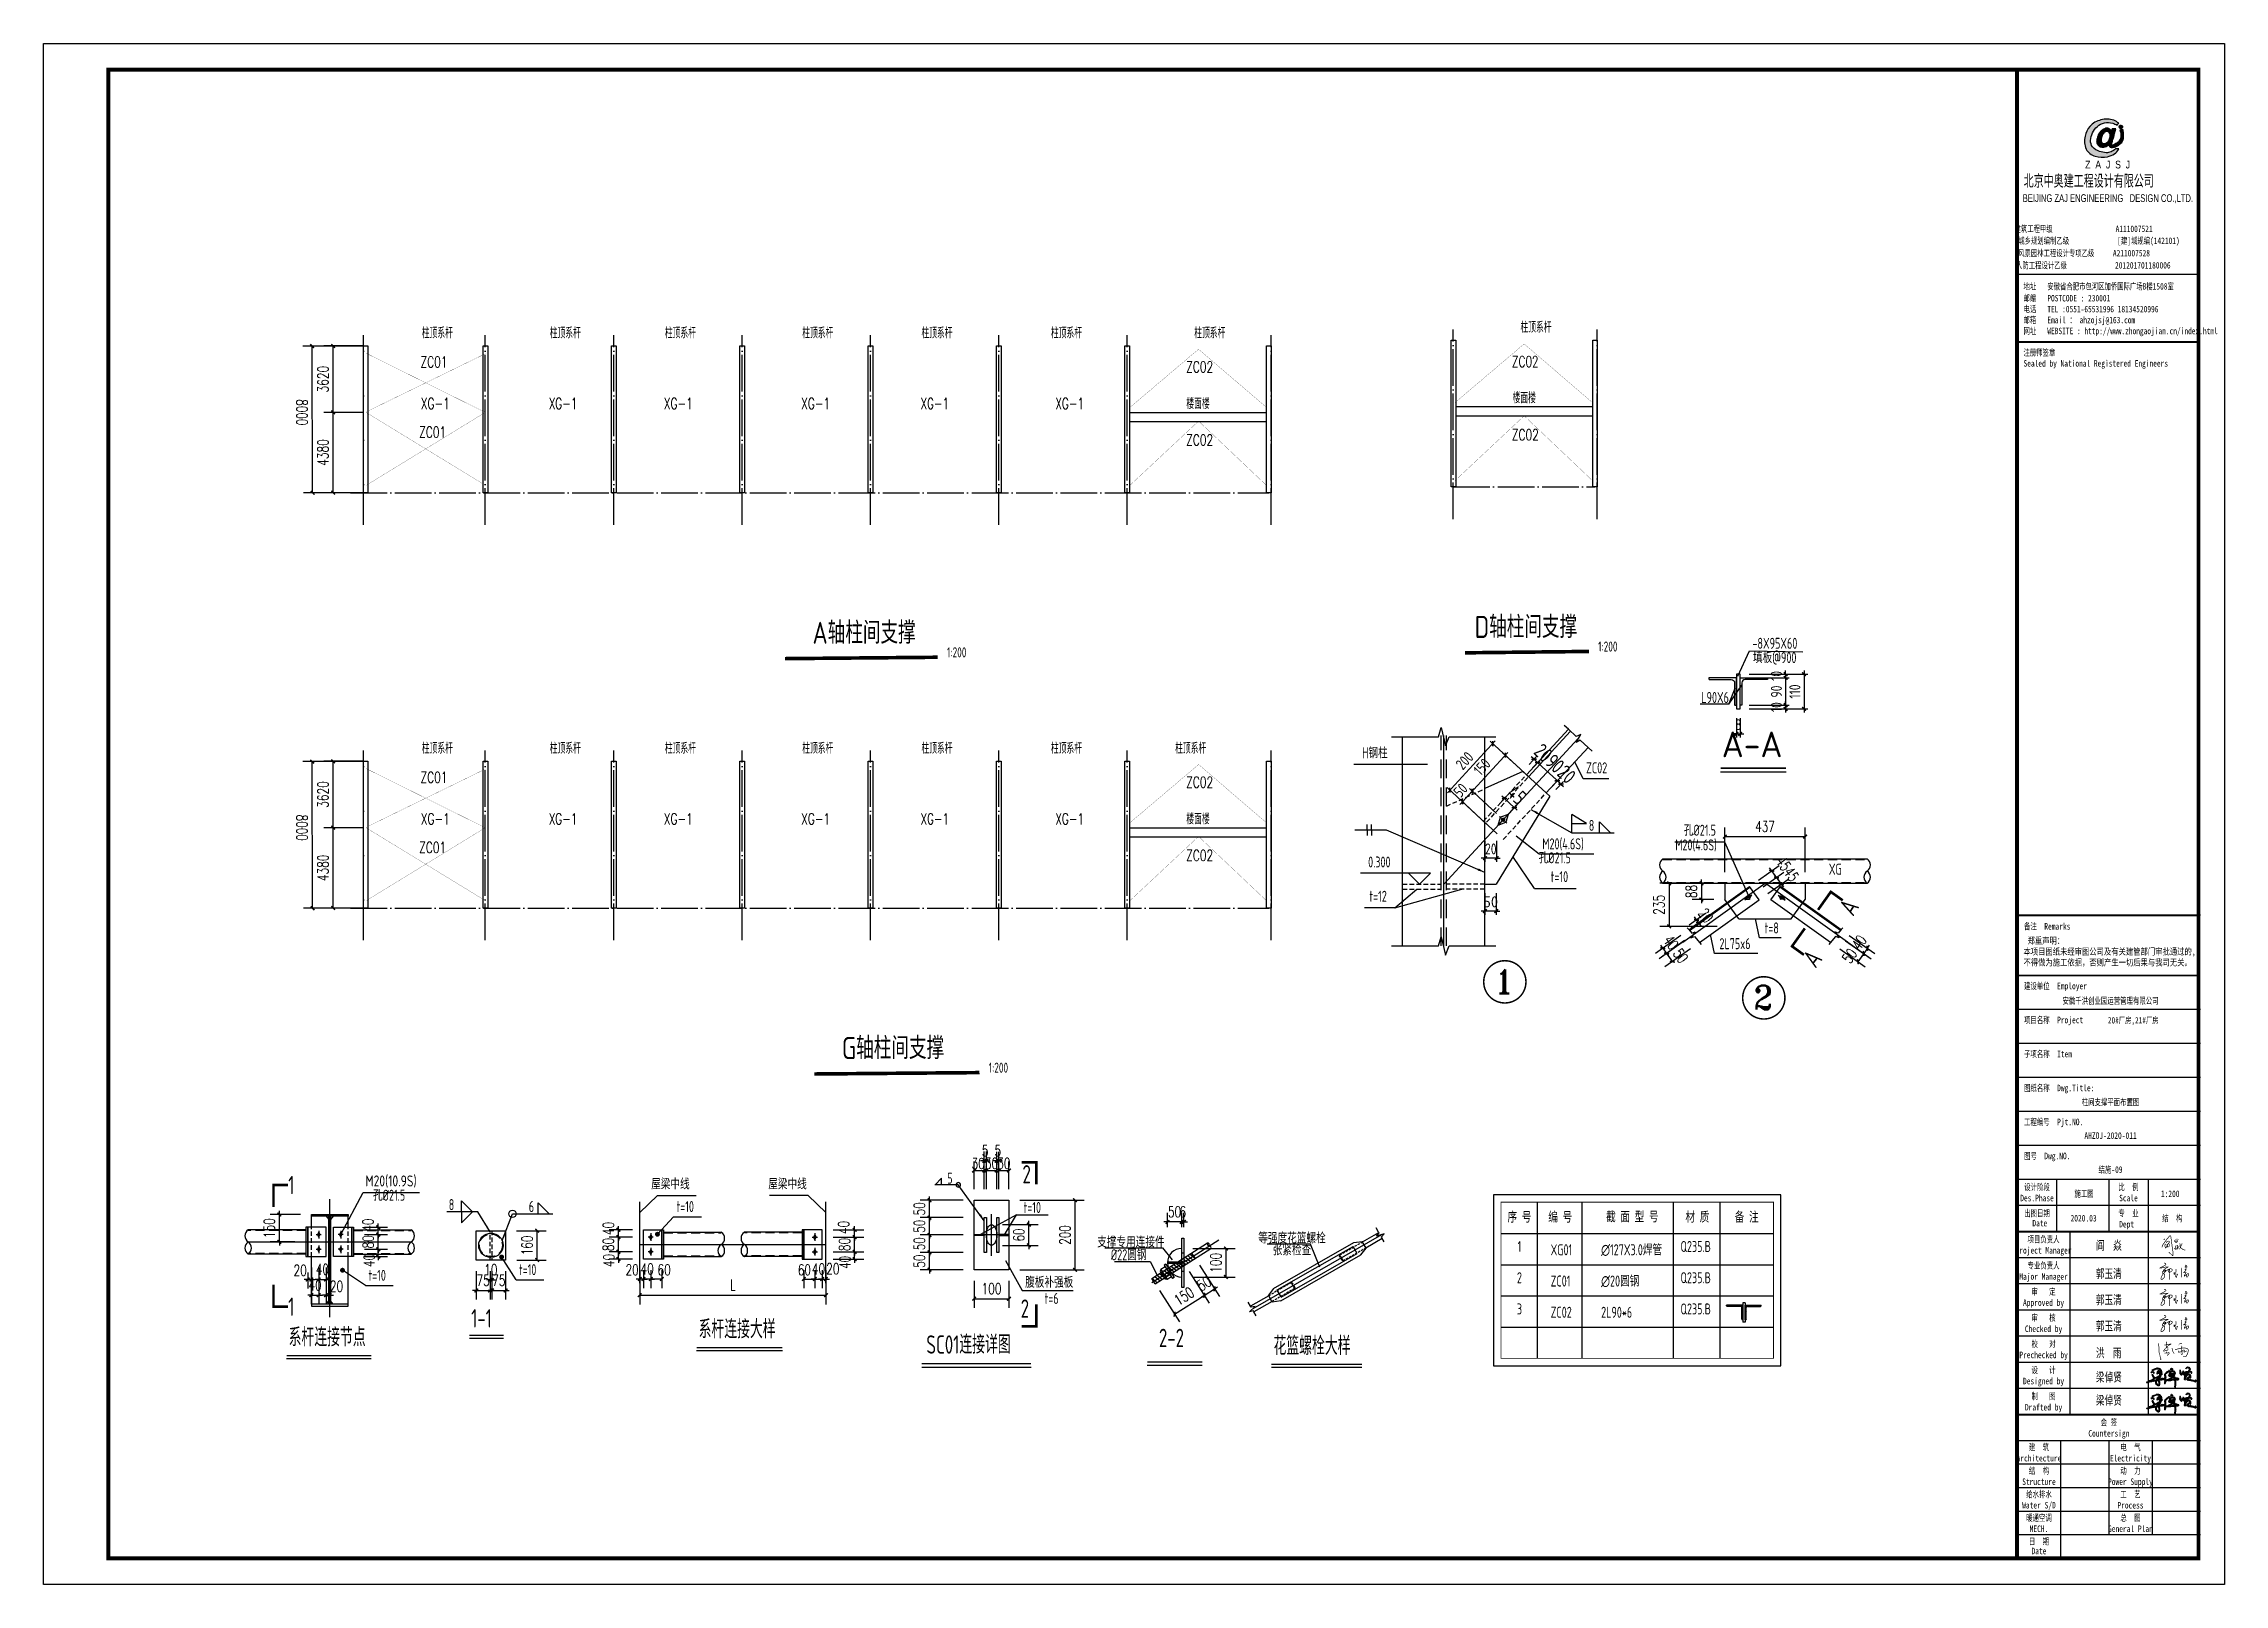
# Model space of a CAD drawing. Extents: x 180850 to 1400258, y 48356 to 327067.
# Drawn here: x 797005 to 915935, y 136382 to 220382 of the extents above; entities that cross this region are included whole.
import ezdxf
from ezdxf.enums import TextEntityAlignment as Align

# ---------------------------------------------------------------- set-up
doc = ezdxf.new("R2010")
doc.units = 0
doc.header["$LTSCALE"] = 1000
for name, pattern in [('DASH', [0.35, 0.25, -0.1]), ('DASHED', [0.75, 0.5, -0.25]), ('DASHEDX2', [38.1, 25.4, -12.7]), ('DOTE', [2.42, 2, -0.2, 0.02, -0.2]), ('HIDDEN2', [0.1875, 0.125, -0.0625])]:
    doc.linetypes.add(name, pattern=pattern)
for name, color, linetype in [('AXIS', 3, 'Continuous'), ('B 板', 11, 'Continuous'), ('BOLT', 251, 'Continuous'), ('Boltx', 252, 'DASHED'), ('DIM', 146, 'Continuous'), ('DIM_SYMB', 3, 'Continuous'), ('DOTE', 1, 'Continuous'), ('GL', 150, 'Continuous'), ('GZ', 50, 'Continuous'), ('NUM', 7, 'Continuous'), ('Prof', 2, 'Continuous'), ('PUB_DIM', 3, 'Continuous'), ('PUB_TEXT', 7, 'Continuous'), ('PUB_TITLE', 4, 'Continuous'), ('PZ', 202, 'Continuous'), ('QXX', 4, 'DASHEDX2'), ('S', 2, 'Continuous'), ('SC', 3, 'Continuous'), ('TEXT', 7, 'Continuous'), ('THICK', 6, 'Continuous'), ('THIN', 7, 'Continuous'), ('WELD', 7, 'Continuous'), ('XG', 6, 'Continuous'), ('图签', 3, 'Continuous'), ('型钢', 6, 'Continuous'), ('填充', 251, 'Continuous'), ('引出线', 3, 'Continuous'), ('粗线', 5, 'Continuous')]:
    doc.layers.add(name, color=color, linetype=linetype)
doc.styles.add('_gyy_title_Arial', font='arial.ttf', dxfattribs={"width": 0.7})
doc.styles.add('_gyy_title_ST', font='', dxfattribs={"width": 0.8})
doc.styles.add('_TCH_DIM', font='SIMPLEX', dxfattribs={"bigfont": 'GBCBIG'})
doc.styles.add('_TCH_DIM_T3', font='SIMPLEX', dxfattribs={"width": 0.705882, "bigfont": 'GBCBIG'})
doc.styles.add('HZ', font='txt.shx', dxfattribs={"width": 0.8, "bigfont": '000hztxt.shx'})
doc.styles.add('ROMANC', font='romant.shx', dxfattribs={"width": 0.8, "bigfont": '@1hztxt.shx'})
doc.styles.get("Standard").update_dxf_attribs({"font": 'gbenor.shx', "bigfont": 'gbcbig.shx'})
doc.styles.add('TSS-CTXT', font='tssdeng.shx', dxfattribs={"width": 0.8, "bigfont": 'gbcbig.shx'})
doc.styles.add('TSSD_Dimension', font='Tssdeng.shx', dxfattribs={"width": 0.8, "bigfont": 'hztxt.shx'})
doc.styles.add('TSSD_Label', font='tssdeng.shx', dxfattribs={"width": 0.7, "bigfont": 'hztxt.shx'})
doc.styles.add('TSSD_Norm', font='tssdeng.shx', dxfattribs={"bigfont": 'hztxt.shx'})
doc.styles.get('_gyy_title_ST').set_extended_font_data('SimSun')
doc.dimstyles.new('_TCH_ARCH&&200', dxfattribs={"dimtxt": 595, "dimasz": 200, "dimexe": 500, "dimexo": 600, "dimgap": 252.5, "dimtad": 1, "dimdec": 0, "dimzin": 0, "dimdsep": 46, "dimtxsty": '_TCH_DIM_T3', "dimblk": 'ARCHTICK', "dimcen": 0.09, "dimclrt": 7, "dimazin": 2, "dimtfac": 1, "dimtdec": 0, "dimtix": 1, "dimtmove": 2, "dimatfit": 3, "dimfxl": 1, "dimtolj": 1, "dimtzin": 0, "dimarcsym": 0})
doc.dimstyles.new('TCH-200-1', dxfattribs={"dimtxt": 595, "dimasz": 200, "dimexe": 500, "dimexo": 600, "dimgap": 252.5, "dimtad": 1, "dimdec": 0, "dimzin": 0, "dimdsep": 46, "dimtxsty": '_TCH_DIM_T3', "dimblk": 'ARCHTICK', "dimcen": 0.09, "dimclrd": 3, "dimclre": 3, "dimclrt": 7, "dimazin": 2, "dimtfac": 1, "dimtdec": 0, "dimtix": 1, "dimtmove": 2, "dimatfit": 3, "dimfxl": 1, "dimtolj": 1, "dimtzin": 0, "dimarcsym": 0})
doc.dimstyles.new('TCH-200-10', dxfattribs={"dimtxt": 595, "dimasz": 200, "dimexe": 500, "dimexo": 600, "dimgap": 252.5, "dimtad": 1, "dimdec": 0, "dimlfac": 0.1, "dimzin": 0, "dimdsep": 46, "dimtxsty": '_TCH_DIM_T3', "dimblk": 'ARCHTICK', "dimcen": 0.09, "dimclrd": 124, "dimclre": 124, "dimclrt": 7, "dimazin": 2, "dimtfac": 1, "dimtdec": 0, "dimtix": 1, "dimtmove": 2, "dimatfit": 3, "dimfxl": 1, "dimtolj": 1, "dimtzin": 0, "dimarcsym": 0})
doc.dimstyles.new('TSSD_150_200', dxfattribs={"dimtxt": 600, "dimasz": 200, "dimexe": 200, "dimexo": 500, "dimgap": 200, "dimtad": 1, "dimdec": 0, "dimlfac": 0.75, "dimzin": 0, "dimdsep": 46, "dimtxsty": 'TSSD_Dimension', "dimblk": 'ARCHTICK', "dimcen": 0, "dimdle": 200, "dimclrt": 7, "dimadec": 0, "dimazin": 0, "dimtfac": 1, "dimtdec": 0, "dimtix": 1, "dimtmove": 2, "dimatfit": 3, "dimldrblk": 'ARCHTICK', "dimfxl": 1, "dimtolj": 1, "dimtzin": 0, "dimarcsym": 0})
doc.dimstyles.new('TSSD_15_200', dxfattribs={"dimtxt": 600, "dimasz": 200, "dimexe": 200, "dimexo": 500, "dimgap": 200, "dimtad": 1, "dimdec": 0, "dimlfac": 0.075, "dimzin": 0, "dimdsep": 46, "dimtxsty": 'TSSD_Dimension', "dimblk": 'ARCHTICK', "dimcen": 0, "dimdle": 200, "dimclrt": 7, "dimadec": 0, "dimazin": 0, "dimtfac": 1, "dimtdec": 0, "dimtix": 1, "dimtmove": 2, "dimatfit": 3, "dimldrblk": 'ARCHTICK', "dimfxl": 1, "dimtolj": 1, "dimtzin": 0, "dimarcsym": 0})
doc.dimstyles.new('TSSD_200_200', dxfattribs={"dimscale": 1.333333, "dimtxt": 450, "dimasz": 150, "dimexe": 150, "dimexo": 375, "dimgap": 150, "dimtad": 1, "dimdec": 0, "dimzin": 0, "dimdsep": 46, "dimtxsty": 'TSSD_Dimension', "dimblk": 'ARCHTICK', "dimcen": 0, "dimdle": 150, "dimclrd": 3, "dimclre": 3, "dimclrt": 7, "dimadec": 0, "dimazin": 0, "dimtfac": 1, "dimtdec": 0, "dimtix": 1, "dimtmove": 2, "dimatfit": 3, "dimfxl": 1, "dimtolj": 1, "dimtzin": 0, "dimarcsym": 0})
doc.dimstyles.new('TSSD_20_200', dxfattribs={"dimtxt": 600, "dimasz": 200, "dimexe": 200, "dimexo": 500, "dimgap": 200, "dimtad": 1, "dimdec": 0, "dimlfac": 0.05, "dimzin": 0, "dimdsep": 46, "dimtxsty": 'TSSD_Dimension', "dimblk": 'ARCHTICK', "dimblk1": 'ARCHTICK', "dimblk2": 'ARCHTICK', "dimcen": 0, "dimdle": 200, "dimclrt": 7, "dimadec": 0, "dimazin": 0, "dimtfac": 1, "dimtdec": 0, "dimtix": 1, "dimtmove": 2, "dimatfit": 3, "dimfxl": 1, "dimtolj": 1, "dimtzin": 0, "dimarcsym": 0})
doc.dimstyles.new('TSSD_LEADER_STYLE_300.0', dxfattribs={"dimtxt": 0.18, "dimasz": 300, "dimexe": 0.18, "dimexo": 0.0625, "dimgap": 0.09, "dimtad": 0, "dimtih": 1, "dimtoh": 1, "dimdec": 4, "dimzin": 0, "dimdsep": 46, "dimtxsty": 'Standard', "dimcen": 0.09, "dimadec": 0, "dimazin": 0, "dimtfac": 1, "dimtdec": 4, "dimtofl": 0, "dimtmove": 0, "dimatfit": 3, "dimfxl": 1, "dimtolj": 1, "dimtzin": 0, "dimarcsym": 0})
doc.dimstyles.new('TSSD_LEADER_STYLE_400.0', dxfattribs={"dimtxt": 1200, "dimasz": 400, "dimexe": 400, "dimexo": 1000, "dimgap": 0.09, "dimtad": 0, "dimtih": 1, "dimtoh": 1, "dimdec": 4, "dimzin": 0, "dimdsep": 46, "dimtxsty": 'Standard', "dimcen": 0.09, "dimdle": 400, "dimclrt": 7, "dimadec": 0, "dimazin": 0, "dimtfac": 1, "dimtdec": 4, "dimtofl": 0, "dimtmove": 0, "dimatfit": 3, "dimfxl": 1, "dimtolj": 1, "dimtzin": 0, "dimarcsym": 0})

msp = doc.modelspace()

# ---------------------------------------------------------------- texts
at = {"color": 1, "insert": (904989.71, 213244.05), "char_height": 718.1993, "width": 9393.6358, "attachment_point": 1, "style": 'HZ'}
msp.add_mtext('北京中奥建工程设计有限公司', dxfattribs=at)
at = {"layer": 'NUM', "linetype": 'ByBlock', "style": 'TSSD_Norm', "width": 0.8}
for s, p in [('D轴柱间支撑', (875048.82, 187982.06)), ('A轴柱间支撑', (838940.85, 187665.02)), ('G轴柱间支撑', (840540.85, 165020.86))]:
    msp.add_text(s, height=1200, dxfattribs=at).set_placement(p)
at = {"layer": 'NUM', "style": 'TSSD_Norm', "width": 0.7}
for p in [(846273.1, 186919.7), (881780.96, 187236.73), (848547.41, 164275.54)]:
    msp.add_text('1:200', height=550, dxfattribs=at).set_placement(p)
at = {"layer": 'PUB_TEXT', "style": '_TCH_DIM', "width": 0.705882}
for s, p in [('柱顶系杆', (817631.44, 204311.7)), ('柱顶系杆', (824608.79, 204311.7)), ('柱顶系杆', (830886.03, 204311.7)), ('柱顶系杆', (838378.09, 204311.7)), ('柱顶系杆', (844878.09, 204311.7)), ('柱顶系杆', (851940.99, 204311.7)), ('柱顶系杆', (859757.31, 204311.7)), ('柱顶系杆', (877547.55, 204623.57)), ('ZC01', (817565.85, 202726.1)), ('ZC02', (859312.18, 202458.16)), ('ZC02', (877068.01, 202744.68)), ('XG-1', (817580.15, 200461.88)), ('XG-1', (824549.2, 200461.88)), ('XG-1', (830826.43, 200461.88)), ('XG-1', (838318.49, 200461.88)), ('XG-1', (844818.49, 200461.88)), ('XG-1', (852180.12, 200461.88)), ('楼面楼', (859325.67, 200461.88)), ('楼面楼', (877115.92, 200773.76)), ('ZC01', (817483.09, 198904.23)), ('ZC02', (859323.39, 198471.3)), ('ZC02', (877079.22, 198757.83)), ('柱顶系杆', (817631.44, 181667.54)), ('柱顶系杆', (824608.79, 181667.54)), ('柱顶系杆', (830886.03, 181667.54)), ('柱顶系杆', (838378.09, 181667.54)), ('柱顶系杆', (844878.09, 181667.54)), ('柱顶系杆', (851940.99, 181667.54)), ('柱顶系杆', (858714.44, 181669.83)), ('ZC01', (817565.85, 180081.94)), ('ZC02', (859312.18, 179814)), ('XG-1', (817580.15, 177817.72)), ('XG-1', (824549.2, 177817.72)), ('XG-1', (830826.43, 177817.72)), ('XG-1', (838318.49, 177817.72)), ('XG-1', (844818.49, 177817.72)), ('XG-1', (852180.12, 177817.72)), ('楼面楼', (859325.67, 177817.72)), ('ZC01', (817483.09, 176260.08)), ('ZC02', (859323.39, 175827.14))]:
    msp.add_text(s, height=600, dxfattribs=at).set_placement(p)
at = {"layer": 'PUB_TEXT', "linetype": 'ByBlock', "style": 'TSS-CTXT', "width": 0.8}
for rotation, p in [(57.529437, (895450.82, 173311.83, -110431.7)), (51.4886795, (893453.68, 170511.9, -110431.7))]:
    msp.add_text('A', height=1000, rotation=rotation, dxfattribs=at).set_placement(p, align=Align.MIDDLE_CENTER)
at = {"layer": 'PUB_TEXT', "color": 3, "style": '_gyy_title_ST', "width": 0.7}
for s, p in [('阎  焱', (908937.26, 154620.05)), ('郭玉清', (908924.37, 153080.43)), ('郭玉清', (908924.37, 151655.07)), ('郭玉清', (908924.37, 150229.72)), ('洪  雨', (908927.57, 148757.56)), ('梁倬贤', (908927.57, 147435.86)), ('梁倬贤', (908927.57, 146174.46))]:
    msp.add_text(s, height=481.259, dxfattribs=at).set_placement(p)
at = {"layer": 'PUB_TITLE', "width": 0.7}
for s, height, style, p in [('BEIJING ZAJ ENGINEERING   DESIGN CO.,LTD.', 424.2416, '_gyy_title_Arial', (909582.59, 211746.83)), ('建筑工程甲级                 A111007521             ', 353.5346, '_gyy_title_ST', (909568.38, 210108.51)), ('城乡规划编制乙级             [建]城规编(142101)', 353.5346, '_gyy_title_ST', (909096.29, 209459.89)), ('人防工程设计乙级             201201701180006', 353.5346, '_gyy_title_ST', (908789.51, 208120.07)), ('风景园林工程设计专项乙级     A211007528           ', 353.5346, '_gyy_title_ST', (909392.4, 208781.7)), ('设计阶段', 356.338, '_gyy_title_ST', (905716.64, 157865.1)), ('比  例', 356.338, '_gyy_title_ST', (910705.38, 157865.1)), ('Des.Phase', 356.338, '_gyy_title_ST', (905716.64, 157266.47)), ('Scale', 356.338, '_gyy_title_ST', (910705.38, 157266.47)), ('出图日期', 356.338, '_gyy_title_ST', (905716.64, 156439.75)), ('Date', 356.338, '_gyy_title_ST', (905869.95, 155899.51)), ('专  业', 356.338, '_gyy_title_ST', (910705.38, 156439.75)), ('Dept ', 356.338, '_gyy_title_ST', (910705.38, 155841.1)), ('Project Manager', 356.3382, '_gyy_title_ST', (906072.98, 154415.75)), ('项目负责人', 356.338, '_gyy_title_ST', (906072.98, 155014.39)), ('专业负责人', 356.338, '_gyy_title_ST', (906072.98, 153589.04)), ('Major Manager', 356.3382, '_gyy_title_ST', (906072.98, 152990.39)), ('审   定', 356.338, '_gyy_title_ST', (906073, 152163.68)), ('Approved by', 356.3382, '_gyy_title_ST', (906072.98, 151565.04)), ('审   核', 356.338, '_gyy_title_ST', (906073, 150738.33)), ('Checked by', 356.338, '_gyy_title_ST', (906072.98, 150139.68)), ('Prechecked by', 356.3382, '_gyy_title_ST', (906072.98, 148714.33)), ('校   对', 356.338, '_gyy_title_ST', (906073, 149312.98)), ('Designed by', 356.3382, '_gyy_title_ST', (906072.98, 147288.97)), ('设   计', 356.338, '_gyy_title_ST', (906073, 147887.62)), ('制   图', 356.338, '_gyy_title_ST', (906073, 146462.27)), ('Drafted by', 356.338, '_gyy_title_ST', (906072.98, 145863.62)), ('会 签', 356.338, '_gyy_title_ST', (909636.36, 145036.91)), ('建  筑', 356.338, '_gyy_title_ST', (905823.54, 143682.83)), ('Countersign', 356.3382, '_gyy_title_ST', (909636.36, 144438.27)), ('电  气', 356.338, '_gyy_title_ST', (910812.28, 143682.83)), ('Architecture', 356.3382, '_gyy_title_ST', (905823.54, 143084.18)), ('结  构', 356.338, '_gyy_title_ST', (905823.54, 142400.01)), ('Electricity', 356.3382, '_gyy_title_ST', (910812.28, 143084.18)), ('动  力', 356.338, '_gyy_title_ST', (910812.28, 142400.01)), ('Structure', 356.338, '_gyy_title_ST', (905823.54, 141801.37)), ('Power Supply', 356.3382, '_gyy_title_ST', (910812.28, 141801.37)), ('Water S/D', 356.338, '_gyy_title_ST', (905823.54, 140518.54)), ('给水排水', 356.338, '_gyy_title_ST', (905823.54, 141117.19)), ('Process', 356.338, '_gyy_title_ST', (910812.28, 140518.54)), ('工  艺', 356.338, '_gyy_title_ST', (910812.28, 141117.19)), ('暖通空调', 356.338, '_gyy_title_ST', (905823.54, 139834.37)), ('MECH.', 356.338, '_gyy_title_ST', (905823.54, 139235.73)), ('General Plan', 356.3382, '_gyy_title_ST', (910812.28, 139235.73)), ('总  图', 356.338, '_gyy_title_ST', (910812.28, 139834.37)), ('日  期', 356.338, '_gyy_title_ST', (905823.54, 138551.55)), ('Date', 356.338, '_gyy_title_ST', (905823.54, 138024.17))]:
    msp.add_text(s, height=height, dxfattribs=dict(at, style=style)).set_placement(p, align=Align.CENTER)
at = {"layer": 'PUB_TITLE', "style": '_gyy_title_ST', "width": 0.7}
for s, height, p in [('地址   安徽省合肥市包河区加侨国际广场B楼1508室', 353.5346, (904979.34, 206971.5)), ('邮编   POSTCODE : 230001', 353.5346, (904979.34, 206325.74)), ('电话   TEL :0551-65531996 18134520996', 353.5346, (904979.34, 205731.8)), ('邮箱   Email ： ahzojsj@163.com', 353.5346, (904979.34, 205137.86)), ('网址   WEBSITE : http://www.zhongaojian.cn/index.html', 353.5346, (904979.34, 204540.43)), ('注册师签章', 353.535, (904979.34, 203366.69)), ('Sealed by National Registered Engineers', 353.5346, (904981.26, 202772.76)), ('备注  Remarks', 356.3382, (905008.3, 172078.36)), ('建设单位  Employer', 356.3382, (905008.3, 168826.07)), ('项目名称  Project', 356.3382, (905008.3, 166973.11)), ('子项名称  Item', 356.338, (905008.3, 165120.15)), ('图纸名称  Dwg.Title:', 356.3382, (905008.3, 163267.19)), ('工程编号  Pjt.NO.', 356.3382, (905008.3, 161414.23)), ('图号  Dwg.NO.', 356.3382, (905008.3, 159561.27))]:
    msp.add_text(s, height=height, dxfattribs=at).set_placement(p)
at = {"layer": 'PUB_TITLE', "color": 2, "style": '_gyy_title_ST', "width": 0.7}
msp.add_text('安徽千洪创业园运营管理有限公司', height=356.3382, dxfattribs=at).set_placement((909726.1, 168021.53), align=Align.CENTER)
msp.add_text('20#厂房,21#厂房', height=349.1756, dxfattribs=at).set_placement((910961.05, 167121.81), align=Align.MIDDLE)
at = {"layer": 'PUB_TITLE', "color": 6, "style": '_gyy_title_ST', "width": 0.7}
for s, height, p in [('柱间支撑平面布置图', 356.338, (909726.1, 162495.55)), ('AHZOJ-2020-011', 356.3382, (909726.1, 160671.89))]:
    msp.add_text(s, height=height, dxfattribs=at).set_placement(p, align=Align.CENTER)
at = {"layer": 'PUB_TITLE', "color": 7, "style": '_gyy_title_ST', "width": 0.7}
for s, height, p in [('结施-09', 356.339, (909726.1, 158818.93)), ('施工图', 356.338, (908282.77, 157508.11)), ('1:200', 356.338, (912979.37, 157496.83)), ('2020.03', 356.338, (908256.4, 156166.59)), ('结  构', 356.338, (913095.92, 156166.59))]:
    msp.add_text(s, height=height, dxfattribs=at).set_placement(p, align=Align.CENTER)
at = {"layer": 'PUB_TITLE', "insert": (904978.51, 171654.81), "char_height": 356.3382, "width": 11402.833, "attachment_point": 1, "style": '_gyy_title_ST'}
msp.add_mtext(' 郑重声明：\\P本项目图纸未经审图公司及有关建管部门审批通过的,\\P不得做为施工依据，否则产生一切后果与我司无关。', dxfattribs=at)
at = {"layer": 'TEXT', "linetype": 'ByBlock', "style": 'TSSD_Norm'}
msp.add_text('A-A', height=1400, dxfattribs=at).set_placement((888521.41, 181057.28), align=Align.BOTTOM_LEFT)
at = {"layer": 'TEXT', "style": 'TSSD_Label', "width": 0.7}
for s, p in [('8', (881271.21, 177461.36)), ('XG', (894363.56, 175073.76, -34917.14)), ('5', (846285.42, 158222.92, 456.03)), ('8', (819097.99, 156789.05)), ('6', (823463.59, 156681.78)), ('XG01', (879190.65, 154323.14)), ('∅127X3.0焊管', (881943.39, 154323.14)), ('ZC01', (879190.65, 152620.32)), ('∅20圆钢', (881943.39, 152620.32)), ('ZC02', (879190.65, 150917.5)), ('2L90*6', (881943.39, 150917.5))]:
    msp.add_text(s, height=600, dxfattribs=at).set_placement(p)
for s, height, p in [('孔%%c21.5', 600, (886451.56, 177018.26, -1266.06)), ('M20(4.6S)', 600, (885988.65, 176214.76, -1266.06)), ('t=8', 600, (890859.22, 171688.45, -100970.55)), ('2L75x6', 600, (888395.36, 170832.5, -103043.88)), ('t=10', 600, (831520.94, 156500.03)), ('t=10', 600, (814720.85, 152750.32)), ('t=10', 600, (822926.43, 153059.81)), ('1-1', 1000, (820323.5, 150087.86)), ('系杆连接节点', 1000, (810367.04, 149057.87)), ('系杆连接大样', 1000, (832725.88, 149495.76)), ('SC01连接详图', 1000, (845145.17, 148659.02, 181.93)), ('2-2', 1000, (857828.64, 149017.5, 121.29)), ('花篮螺栓大样', 1000, (864078.6, 148588.66))]:
    msp.add_text(s, height=height, dxfattribs=at).set_placement(p, align=Align.BOTTOM_LEFT)
for s, height, p in [('1', 1000, (810512.69, 158151.51)), ('2', 1000, (850616.94, 158740.32, 181.93)), ('等强度花篮螺栓', 600, (865086.24, 155265.35)), ('张紧检查', 600, (865086.24, 154617.87)), ('1', 1000, (810512.69, 151521.67)), ('2', 1000, (850519.31, 151416.58, 181.93))]:
    msp.add_text(s, height=height, dxfattribs=at).set_placement(p, align=Align.MIDDLE_CENTER)
for s, p in [('屋梁中线', (832237.72, 157731.19)), ('屋梁中线', (838625.51, 157731.19)), ('孔%%c21.5', (816723.26, 157118.01))]:
    msp.add_text(s, height=600, dxfattribs=at).set_placement(p, align=Align.BOTTOM_RIGHT)
for s, p in [('t=10', (850922.68, 156930.54, 181.93)), ('支撑专用连接件', (856300.84, 155074.74)), ('腹板补强板', (851846.09, 152885.08, 181.93)), ('t=6', (851978.58, 151972.13, 181.93))]:
    msp.add_text(s, height=600, dxfattribs=at).set_placement(p, align=Align.MIDDLE)
for s, p in [('序 号', (877490.77, 155923.47)), ('编 号', (879714.95, 155923.47)), ('截 面 型 号', (883646.7, 155935.99)), ('材 质', (887193.72, 155923.47)), ('备 注', (889885.41, 155923.47)), ('1', (877490.77, 154323.14)), ('Q235.B', (887104.48, 154323.14)), ('2', (877490.77, 152620.32)), ('Q235.B', (887104.48, 152620.32)), ('3', (877490.77, 150917.5)), ('Q235.B', (887104.48, 150917.5))]:
    msp.add_text(s, height=600, dxfattribs=at).set_placement(p, align=Align.BOTTOM_CENTER)
msp.add_text('%%c22圆钢', height=600, dxfattribs=at).set_placement((857152.42, 154048.4), align=Align.RIGHT)
at = {"layer": 'THIN', "style": 'TSSD_Dimension', "width": 0.7}
for s, p in [('-8X95X60', (890197.26, 187388.4)), ('填板@900', (890227.68, 186608.57)), ('L90X6', (887405.79, 184434.04))]:
    msp.add_text(s, height=600, dxfattribs=at).set_placement(p)
for s, p in [('H钢柱', (868908.38, 181237.68)), ('ZC02', (881125.04, 180418.91)), ('孔%%c21.5', (878537.35, 175513.73)), ('M20(4.6S)', (878736.76, 176274.42)), ('t=10', (879195.47, 174484.48)), ('t=12', (869307.06, 173416.74))]:
    msp.add_text(s, height=600, dxfattribs=at).set_placement(p, align=Align.BOTTOM_LEFT)
at = {"layer": 'THIN'}
for s, style, width, p in [('0.300', 'TSSD_Dimension', 0.7, (870461.04, 175283.96)), ('M20(10.9S)', 'TSSD_Norm', 0.8, (817346.88, 157896.71))]:
    msp.add_text(s, height=600, dxfattribs=dict(at, style=style, width=width)).set_placement(p, align=Align.BOTTOM_RIGHT)

# ---------------------------------------------------------------- blocks, each defined once
blk = doc.blocks.new('dd')
at = {"layer": '图签'}
h = blk.add_hatch(color=5, dxfattribs=at)
h.set_gradient(color1=(0, 0, 255), color2=(36, 36, 255), one_color=1, tint=0.57)
h.paths.add_polyline_path([(452, 1270, -0.093206), (531, 1562, -0.136321), (716, 1807, -0.161039), (988, 1948, -0.108591), (1307, 1935, -0.049497), (1479, 1861, 0.062627), (1539, 1932, 0.094388), (1351, 2056, 0.136326), (854, 2062, 0.161722), (430, 1810, 0.133661), (243, 1435, 0.158414), (286, 937, 0.22517), (632, 669, 0.138663), (1107, 646, 0.074676), (1375, 753, 0.125344), (1543, 944, 0.006312), (1413, 948, -0.090385), (1244, 833, -0.096745), (1053, 797, -0.073845), (803, 850, -0.140868), (530, 1020, -0.160753)])
h = blk.add_hatch(color=5, dxfattribs=at)
h.set_gradient(color1=(0, 0, 255), color2=(36, 36, 255), one_color=1, tint=0.57)
h.paths.add_polyline_path([(1306, 1289, 0.011169), (1334, 1370, 0.005807), (1431, 1724, 0.01105), (1292, 1724, 0.016796), (1267, 1634, 0.125943), (1203, 1704, 0.083806), (1120, 1739, 0.082879), (1047, 1739, -0.008503), (952, 1710, 0.060057), (844, 1628, 0.086078), (774, 1532, 0.099424), (705, 1347, 0.12153), (690, 1225, 0.102644), (719, 1122, 0.056648), (797, 1042, 0.092914), (913, 1013, 0.194578), (1098, 1064, -0.002562), (1175, 1122, 0.064354), (1167, 1068, 0.172385), (1207, 1017, 0.105458), (1300, 1002, 0.086567), (1454, 1046, 0.047674), (1592, 1136, 0.166359), (1692, 1274, 0.096748), (1728, 1431, 0.03151), (1728, 1548, 0.041815), (1700, 1691, 0.007654), (1588, 1673, -0.009919), (1610, 1585, -0.068269), (1624, 1482, -0.105336), (1605, 1352, -0.14652), (1528, 1223, -0.070486), (1434, 1151, -0.077937), (1341, 1103, -0.127098), (1272, 1084, -0.114215), (1267, 1129, -0.007609)])
h.paths.add_polyline_path([(865, 1245, -0.099994), (863, 1328, -0.050974), (888, 1427, -0.120527), (938, 1529, -0.043888), (1002, 1595, -0.08446), (1063, 1619, -0.147309), (1127, 1607, -0.037474), (1177, 1572, -0.06931), (1209, 1507, -0.067662), (1213, 1431, -0.02676), (1211, 1413, 0.017209), (1183, 1329, -0.048815), (1120, 1223, -0.139096), (1046, 1163, -0.097991), (944, 1153, -0.085394), (909, 1169, -0.149141)], flags=16)
h = blk.add_hatch(color=1, dxfattribs=at)
h.set_gradient(color1=(255, 0, 0), color2=(255, 0, 0), tint=0.57)
h.paths.add_polyline_path([(1557, 1818, 0.386553), (1564, 1757, 0.170676), (1604, 1736, 0.082224), (1657, 1743, 0.087509), (1686, 1766, 0.264235), (1694, 1804, 0.244333), (1636, 1850, 0.30271)])
blk.add_lwpolyline([(1539, 1932, 0.094388), (1351, 2056, 0.136326), (854, 2062, 0.161722), (430, 1810, 0.133661), (243, 1435, 0.158414), (286, 937, 0.22517), (632, 669, 0.138663), (1107, 646, 0.074676), (1375, 753, 0.125344), (1543, 944, 0.006312), (1413, 948, -0.090385), (1244, 833, -0.096745), (1053, 797, -0.073845), (803, 850, -0.140868), (530, 1020, -0.160753), (452, 1270, -0.093206), (531, 1562, -0.136321), (716, 1807, -0.161039), (988, 1948, -0.108591), (1307, 1935, -0.049497), (1479, 1861, 0.062627)], format="xyb", close=True, dxfattribs=at)
for points in [[(1431, 1724, 0.011041), (1292, 1724, 0.016796), (1267, 1634, 0.125943), (1203, 1704, 0.083806), (1120, 1739, 0.082879), (1047, 1739, -0.008503), (952, 1710, 0.060057), (844, 1628, 0.086078), (774, 1532, 0.099424), (705, 1347, 0.12153), (690, 1225, 0.102644), (719, 1122, 0.056648), (797, 1042, 0.092914), (913, 1013, 0.194578), (1098, 1064, -0.002562), (1175, 1122, 0.064354), (1167, 1068, 0.172385), (1207, 1017, 0.105458), (1300, 1002, 0.086567), (1454, 1046, 0.047674), (1592, 1136, 0.166359), (1692, 1274, 0.096748), (1728, 1431, 0.03151), (1728, 1548, 0.041815), (1700, 1691, 0.007654), (1588, 1673, -0.009919), (1610, 1585, -0.068269), (1624, 1482, -0.105336), (1605, 1352, -0.14652), (1528, 1223, -0.070486), (1434, 1151, -0.077937), (1341, 1103, -0.127098), (1272, 1084, -0.114215), (1267, 1129, -0.007609), (1306, 1289, 0.011169), (1334, 1370, 0.005782), (1430, 1722, 0.069025)], [(1694, 1804, 0.243958), (1636, 1850, 0.303117), (1557, 1818, 0.386553), (1564, 1757, 0.170676), (1604, 1736, 0.082224), (1657, 1743, 0.087509), (1686, 1766, 0.264235), (1694, 1804, -7.823139)], [(1213, 1431, 0.067662), (1209, 1507, 0.06931), (1177, 1572, 0.037474), (1127, 1607, 0.147309), (1063, 1619, 0.08446), (1002, 1595, 0.043888), (938, 1529, 0.120527), (888, 1427, 0.050974), (863, 1328, 0.099994), (865, 1245, 0.149141), (909, 1169, 0.085394), (944, 1153, 0.097991), (1046, 1163, 0.139096), (1120, 1223, 0.048815), (1183, 1329, -0.017209), (1211, 1413, 0.02676), (1213, 1431, 0.441273)]]:
    blk.add_lwpolyline(points, format="xyb", dxfattribs=at)
at = {"insert": (246, 492), "char_height": 300, "width": 8000, "attachment_point": 1, "style": 'HZ'}
blk.add_mtext('{\\fArial|b0|i0|c0|p32;Z  A  J  S  J}', dxfattribs=at)
blk = doc.blocks.new('asdf')
at = {"color": 2, "lineweight": 25, "const_width": 25}
for points in [[(2531144, 1894910), (2531152, 1894991)], [(2531152, 1894991), (2531180, 1895021)], [(2531180, 1895021), (2531310, 1895199)], [(2531201, 1895196), (2531253, 1895242)], [(2531288, 1895046), (2531245, 1895006)], [(2531245, 1895006), (2531261, 1894932)], [(2531261, 1894932), (2531271, 1894889)], [(2531271, 1894889), (2531288, 1894893)], [(2531288, 1894893), (2531319, 1894920)], [(2531301, 1895084), (2531314, 1895109)], [(2531310, 1895199), (2531428, 1895348)], [(2531314, 1895109), (2531322, 1895121)], [(2531319, 1894920), (2531321, 1894951)], [(2531321, 1894951), (2531334, 1894984)], [(2531322, 1895121), (2531341, 1895136)], [(2531338, 1894938), (2531326, 1894956)], [(2531334, 1894984), (2531336, 1895022)], [(2531346, 1894925), (2531338, 1894938)], [(2531339, 1894936), (2531360, 1894945)], [(2531341, 1895136), (2531372, 1895148)], [(2531345, 1894996), (2531367, 1895042)], [(2531387, 1894925), (2531346, 1894925)], [(2531360, 1894945), (2531351, 1894996)], [(2531367, 1895042), (2531382, 1895054)], [(2531372, 1895148), (2531403, 1895151)], [(2531382, 1895054), (2531401, 1895042)], [(2531409, 1894940), (2531387, 1894925)], [(2531407, 1895082), (2531389, 1895056)], [(2531401, 1895042), (2531414, 1895027)], [(2531403, 1895151), (2531421, 1895140)], [(2531423, 1895114), (2531407, 1895082)], [(2531421, 1894971), (2531409, 1894940)], [(2531414, 1895027), (2531422, 1895000)], [(2531421, 1895140), (2531423, 1895114)], [(2531422, 1895000), (2531421, 1894971)], [(2531428, 1895348), (2531455, 1895365)], [(2531455, 1895365), (2531480, 1895318)], [(2531480, 1895318), (2531529, 1894945)], [(2531529, 1894945), (2531550, 1894833)], [(2531610, 1894887), (2531611, 1894847)], [(2531612, 1895178), (2531630, 1895135)], [(2531630, 1895135), (2531645, 1895132)], [(2531658, 1894880), (2531641, 1894811)], [(2531645, 1895132), (2531659, 1895133)], [(2531658, 1895106), (2531656, 1895092)], [(2531671, 1895149), (2531658, 1895106)], [(2531664, 1894948), (2531658, 1894880)], [(2531661, 1894978), (2531664, 1894948)], [(2531671, 1895106), (2531703, 1895096)], [(2531681, 1895194), (2531671, 1895149)], [(2531677, 1895238), (2531681, 1895194)], [(2531712, 1895127), (2531687, 1895132)], [(2531690, 1894965), (2531741, 1894991)], [(2531728, 1894906), (2531694, 1894847)], [(2531703, 1895096), (2531716, 1895110)], [(2531734, 1895144), (2531712, 1895127)], [(2531720, 1894839), (2531758, 1894885)], [(2531741, 1894991), (2531728, 1894906)], [(2531744, 1895184), (2531734, 1895144)], [(2531740, 1895244), (2531751, 1895233)], [(2531751, 1895205), (2531744, 1895184)], [(2531751, 1895233), (2531751, 1895205)], [(2531758, 1894919), (2531804, 1894953)], [(2531758, 1894885), (2531758, 1894919)], [(2531804, 1894953), (2531821, 1894982)], [(2531835, 1894880), (2531810, 1894836)], [(2531817, 1895058), (2531855, 1894974)], [(2531845, 1894919), (2531835, 1894880)], [(2531855, 1894974), (2531845, 1894919)], [(2531855, 1894949), (2531853, 1894942)], [(2531853, 1894942), (2531864, 1894888)], [(2531878, 1894974), (2531855, 1894949)], [(2531862, 1894897), (2531907, 1894859)], [(2531912, 1895067), (2531878, 1894974)], [(2531555, 1894585), (2531397, 1894735)], [(2531550, 1894833), (2531558, 1894732)], [(2531558, 1894626), (2531555, 1894585)], [(2531558, 1894732), (2531558, 1894626)], [(2531694, 1894847), (2531720, 1894839)], [(2531907, 1894859), (2531945, 1894828)], [(2531945, 1894828), (2531993, 1894816)], [(2531993, 1894816), (2532034, 1894816)]]:
    blk.add_lwpolyline(points, dxfattribs=at)
blk = doc.blocks.new('wfadf')
at = {"color": 2, "lineweight": 25, "const_width": 25}
for points in [[(2531221, 1893280), (2531268, 1893267), (2531280, 1893258), (2531285, 1893250), (2531289, 1893239), (2531287, 1893226), (2531279, 1893214), (2531266, 1893200), (2531240, 1893184), (2531192, 1893157), (2531155, 1893142), (2531122, 1893123), (2531089, 1893107), (2531063, 1893096), (2531061, 1893091), (2531109, 1893090), (2531136, 1893095), (2531162, 1893099), (2531182, 1893103), (2531204, 1893109), (2531229, 1893116), (2531261, 1893123), (2531306, 1893123), (2531348, 1893125), (2531368, 1893126), (2531354, 1893113), (2531289, 1893081), (2531258, 1893060), (2531236, 1893048), (2531213, 1893026), (2531203, 1893014), (2531197, 1892999), (2531197, 1892980), (2531197, 1892967), (2531201, 1892959), (2531209, 1892956), (2531223, 1892960), (2531255, 1892976), (2531265, 1892983), (2531278, 1892994), (2531283, 1893005), (2531283, 1893010), (2531280, 1893016), (2531268, 1893016), (2531256, 1893014), (2531231, 1892999), (2531206, 1892983), (2531187, 1892967), (2531163, 1892946), (2531155, 1892932), (2531152, 1892912), (2531156, 1892892), (2531169, 1892880), (2531194, 1892873), (2531218, 1892866), (2531239, 1892852), (2531246, 1892838), (2531245, 1892809), (2531246, 1892782), (2531243, 1892758), (2531229, 1892732), (2531210, 1892706), (2531188, 1892686), (2531165, 1892668), (2531149, 1892657), (2531130, 1892654), (2531116, 1892655), (2531107, 1892664), (2531102, 1892674), (2531102, 1892689), (2531104, 1892708), (2531111, 1892733), (2531129, 1892774), (2531149, 1892807), (2531168, 1892837), (2531190, 1892865), (2531212, 1892893), (2531255, 1892938), (2531298, 1892974), (2531333, 1893002), (2531366, 1893021), (2531413, 1893044), (2531436, 1893054), (2531455, 1893058), (2531478, 1893058), (2531506, 1893051), (2531525, 1893038), (2531531, 1893026), (2531534, 1893013), (2531528, 1892997), (2531522, 1892981), (2531502, 1892960), (2531479, 1892944), (2531442, 1892928), (2531413, 1892927), (2531395, 1892933), (2531387, 1892949), (2531386, 1892964), (2531390, 1892977), (2531398, 1892992), (2531412, 1893015), (2531422, 1893021), (2531431, 1893022), (2531425, 1892920), (2531430, 1892817), (2531432, 1892667), (2531432, 1892642)], [(2532045, 1893207), (2532044, 1893200)], [(2532059, 1893195), (2532045, 1893207)], [(2531661, 1893048), (2531679, 1893035), (2531682, 1893015), (2531680, 1892967), (2531667, 1892912), (2531644, 1892876), (2531631, 1892856), (2531618, 1892849), (2531606, 1892849), (2531599, 1892860), (2531598, 1892890), (2531603, 1892914), (2531616, 1892915), (2531626, 1892898), (2531636, 1892856), (2531655, 1892804), (2531659, 1892776), (2531664, 1892764), (2531672, 1892749), (2531680, 1892740), (2531686, 1892737), (2531691, 1892736), (2531697, 1892739), (2531704, 1892762), (2531713, 1892817), (2531715, 1892846), (2531715, 1892856), (2531741, 1892842), (2531758, 1892842)], [(2531889, 1893096), (2531883, 1892990), (2531884, 1892899), (2531891, 1892801), (2531895, 1892727)], [(2531975, 1892927), (2531970, 1892912)], [(2531970, 1892912), (2531986, 1892913)], [(2531999, 1892940), (2531975, 1892927)], [(2531986, 1892913), (2531999, 1892914)], [(2531992, 1892787), (2531992, 1892776)], [(2531992, 1892776), (2531999, 1892774)], [(2531996, 1892806), (2531992, 1892787)], [(2532021, 1892847), (2531996, 1892806)], [(2532033, 1892977), (2531999, 1892940)], [(2531999, 1892914), (2532006, 1892916)], [(2531999, 1892774), (2532017, 1892789)], [(2532003, 1893125), (2532035, 1893127)], [(2532006, 1892916), (2532021, 1892922)], [(2532017, 1892789), (2532063, 1892827)], [(2532019, 1893041), (2532060, 1893017)], [(2532020, 1893041), (2532019, 1893034), (2532020, 1893030), (2532021, 1893025), (2532022, 1893021), (2532024, 1893017), (2532028, 1893015), (2532030, 1893014), (2532052, 1893011), (2532057, 1893011)], [(2532021, 1892922), (2532026, 1892925)], [(2532055, 1892899), (2532021, 1892847)], [(2532026, 1892925), (2532030, 1892927)], [(2532030, 1892927), (2532039, 1892927)], [(2532060, 1893017), (2532033, 1892977)], [(2532035, 1893127), (2532056, 1893125)], [(2532039, 1892927), (2532055, 1892923)], [(2532044, 1893200), (2532056, 1893113)], [(2532055, 1892923), (2532063, 1892920)], [(2532064, 1892913), (2532055, 1892899)], [(2532056, 1893125), (2532090, 1893125)], [(2532056, 1893113), (2532062, 1893074)], [(2532064, 1893030), (2532057, 1893011)], [(2532075, 1893175), (2532059, 1893195)], [(2532062, 1893074), (2532064, 1893030)], [(2532063, 1892920), (2532064, 1892913)], [(2532063, 1892827), (2532100, 1892857)], [(2532085, 1892819), (2532074, 1892766), (2532074, 1892741), (2532074, 1892734)], [(2532091, 1893154), (2532075, 1893175)], [(2532090, 1893125), (2532105, 1893125)], [(2532105, 1893125), (2532091, 1893154)], [(2532100, 1892857), (2532115, 1892866)], [(2532119, 1892759), (2532108, 1892755)], [(2532115, 1892866), (2532132, 1892870)], [(2532129, 1892774), (2532119, 1892759)], [(2532133, 1892737), (2532125, 1892733)], [(2532150, 1892805), (2532129, 1892774)], [(2532132, 1892870), (2532148, 1892870)], [(2532148, 1892870), (2532160, 1892865)], [(2532164, 1892834), (2532150, 1892805)], [(2532160, 1892865), (2532166, 1892855)], [(2532166, 1892855), (2532164, 1892834)]]:
    blk.add_lwpolyline(points, dxfattribs=at)
blk = doc.blocks.new('fasdfdf')
at = {"color": 2, "lineweight": 25, "const_width": 25}
for points in [[(2540601, 1891107), (2540598, 1891070)], [(2540598, 1891070), (2540598, 1891030)], [(2540598, 1891030), (2540603, 1890978)], [(2540600, 1891136), (2540601, 1891107)], [(2540603, 1890978), (2540607, 1890950)], [(2540607, 1890950), (2540610, 1890908)], [(2540610, 1890908), (2540608, 1890867)], [(2540608, 1890867), (2540610, 1890799)], [(2540610, 1890799), (2540614, 1890758)], [(2540614, 1890758), (2540623, 1890711)], [(2540623, 1890711), (2540643, 1890667)], [(2540766, 1890822), (2540904, 1890849)], [(2540772, 1890830), (2540766, 1890822)], [(2540795, 1890855), (2540772, 1890830)], [(2540847, 1890923), (2540795, 1890855)], [(2540811, 1891055), (2540861, 1891062)], [(2540819, 1890757), (2540843, 1890746)], [(2540843, 1890746), (2540869, 1890744)], [(2540885, 1890955), (2540847, 1890923)], [(2540861, 1891062), (2540938, 1891079)], [(2540874, 1890784), (2540868, 1890772)], [(2540869, 1890744), (2540921, 1890752)], [(2540881, 1890785), (2540874, 1890784)], [(2540886, 1891118), (2540881, 1891080)], [(2540881, 1891080), (2540881, 1891041)], [(2540881, 1891041), (2540892, 1890994)], [(2540892, 1890784), (2540881, 1890785)], [(2540926, 1890994), (2540885, 1890955)], [(2540890, 1891154), (2540886, 1891118)], [(2540899, 1891183), (2540890, 1891154)], [(2540892, 1890994), (2540911, 1890955)], [(2540908, 1890801), (2540892, 1890784)], [(2540904, 1890849), (2540935, 1890869)], [(2540911, 1890955), (2540928, 1890937)], [(2540921, 1890752), (2540957, 1890759)], [(2540946, 1891021), (2540926, 1890994)], [(2540928, 1890937), (2540963, 1890948)], [(2540935, 1890869), (2540963, 1890882)], [(2540938, 1891079), (2541001, 1891088)], [(2540967, 1891041), (2540946, 1891021)], [(2540991, 1890726), (2540949, 1890688)], [(2540957, 1890759), (2540987, 1890766)], [(2541006, 1891059), (2540967, 1891041)], [(2540987, 1890766), (2541003, 1890756)], [(2541003, 1890756), (2540991, 1890726)], [(2541001, 1891088), (2541062, 1891097)], [(2541062, 1891089), (2541006, 1891059)], [(2541073, 1891105), (2541062, 1891089)], [(2541062, 1891097), (2541073, 1891105)], [(2541103, 1890943), (2541121, 1890875)], [(2541121, 1890875), (2541141, 1890803)], [(2541141, 1890803), (2541160, 1890768)], [(2541160, 1890768), (2541194, 1890729)], [(2541217, 1890871), (2541300, 1890902)], [(2541300, 1890902), (2541384, 1890920)], [(2541348, 1890843), (2541345, 1890811)], [(2541345, 1890811), (2541348, 1890778)], [(2541346, 1891055), (2541355, 1891050)], [(2541348, 1890778), (2541364, 1890780)], [(2541364, 1890780), (2541406, 1890791)], [(2541374, 1891088), (2541406, 1891108)], [(2541384, 1890920), (2541458, 1890940)], [(2541406, 1891108), (2541451, 1891117)], [(2541406, 1890791), (2541440, 1890796)], [(2541440, 1890796), (2541495, 1890828)], [(2541484, 1890685), (2541442, 1890726)], [(2541451, 1891117), (2541476, 1891114)], [(2541458, 1890940), (2541531, 1890940)], [(2541468, 1890946), (2541464, 1890886)], [(2541464, 1890886), (2541479, 1890830)], [(2541470, 1890989), (2541468, 1890946)], [(2541478, 1891007), (2541470, 1890989)], [(2541476, 1891114), (2541491, 1891110)], [(2541491, 1891020), (2541478, 1891007)], [(2541479, 1890830), (2541488, 1890783)], [(2541494, 1890723), (2541487, 1890693)], [(2541488, 1890783), (2541493, 1890760)], [(2541493, 1890760), (2541494, 1890723)], [(2541495, 1890828), (2541519, 1890847)], [(2541519, 1890847), (2541545, 1890863)], [(2541531, 1890940), (2541611, 1890940)], [(2541545, 1890863), (2541564, 1890870)], [(2541557, 1890782), (2541594, 1890795)], [(2541559, 1890788), (2541557, 1890782)], [(2541568, 1890816), (2541559, 1890788)], [(2541564, 1890870), (2541575, 1890871)], [(2541577, 1890843), (2541568, 1890816)], [(2541575, 1890871), (2541577, 1890843)], [(2541594, 1890795), (2541641, 1890814)], [(2541611, 1890940), (2541670, 1890927)], [(2541641, 1890814), (2541661, 1890834)], [(2541670, 1890927), (2541703, 1890908)], [(2541698, 1890720), (2541686, 1890695)], [(2541708, 1890764), (2541698, 1890720)], [(2541703, 1890908), (2541732, 1890872)], [(2541718, 1890789), (2541708, 1890764)], [(2541732, 1890872), (2541718, 1890789)], [(2540643, 1890667), (2540646, 1890636)], [(2540646, 1890636), (2540653, 1890599)], [(2540653, 1890599), (2540669, 1890514)], [(2540675, 1890487), (2540682, 1890527)], [(2540682, 1890527), (2540682, 1890539)], [(2540919, 1890659), (2540915, 1890652)], [(2540936, 1890674), (2540919, 1890659)], [(2540949, 1890688), (2540936, 1890674)], [(2541487, 1890693), (2541484, 1890685)], [(2541550, 1890607), (2541533, 1890617)], [(2541582, 1890609), (2541550, 1890607)], [(2541628, 1890617), (2541582, 1890609)], [(2541643, 1890626), (2541628, 1890617)], [(2541661, 1890659), (2541643, 1890626)], [(2541686, 1890695), (2541661, 1890659)]]:
    blk.add_lwpolyline(points, dxfattribs=at)
blk = doc.blocks.new('afsdff')
at = {"color": 7, "linetype": 'Continuous'}
for points in [[(2540417, 1889996, 0.375), (2540402, 1890001, -0.123106), (2540391, 1890009, 0.071068), (2540372, 1890011, -0.293702), (2540361, 1890014, 0.089586), (2540307, 1890016, 2.414214), (2540312, 1890016)], [(2540312, 1890031), (2540307, 1890031, 1.282278), (2540322, 1890036), (2540327, 1890041), (2540336, 1890034), (2540337, 1890031), (2540347, 1890036), (2540387, 1890031)], [(2540422, 1890001), (2540401, 1890014), (2540382, 1890016), (2540357, 1890021, -0.182402), (2540332, 1890026), (2540317, 1890021)], [(2540322, 1890011), (2540323, 1890014), (2540332, 1890016, 0.360128), (2540352, 1890016), (2540352, 1890036)], [(2540417, 1889986, 0.627992), (2540387, 1890021), (2540322, 1890031)], [(2540347, 1889901, 0.205258), (2540342, 1889926)], [(2540392, 1889891), (2540381, 1889894), (2540378, 1889897, 0.306493), (2540342, 1889911)], [(2540412, 1889761), (2540406, 1889869, -0.082332), (2540366, 1889899, 0.071068), (2540342, 1889901)], [(2540382, 1890081, -0.148998), (2540347, 1890086)], [(2540392, 1889831, -0.123106), (2540387, 1889881, 0.268591), (2540373, 1889907, 0.115328), (2540362, 1889926), (2540347, 1889921)], [(2540372, 1889911, 0.119092), (2540347, 1889916)], [(2540387, 1889886), (2540381, 1889889, 0.283382), (2540347, 1889906)], [(2540457, 1889786, -0.148998), (2540422, 1889791, -0.325944), (2540411, 1889804, -0.409836), (2540397, 1889816, 0.375151), (2540383, 1889842, -0.071068), (2540382, 1889866), (2540366, 1889894, -0.536775), (2540352, 1889921)], [(2540352, 1890071), (2540356, 1890076), (2540356, 1890084), (2540353, 1890087, -0.083455), (2540362, 1890116), (2540372, 1890111), (2540377, 1890121), (2540382, 1890126), (2540388, 1890122), (2540411, 1890128), (2540412, 1890131), (2540432, 1890141), (2540446, 1890143, -0.099113), (2540567, 1890156, -0.334029), (2540612, 1890141)], [(2540352, 1890091, -0.149404), (2540392, 1890096)], [(2540427, 1890006), (2540418, 1890012, 0.252266), (2540372, 1890026, 0.101873), (2540352, 1890031)], [(2540407, 1889856, -0.296243), (2540391, 1889864), (2540377, 1889866), (2540372, 1889871), (2540371, 1889879, -0.390984), (2540357, 1889921)], [(2540357, 1890106, 0.145478), (2540387, 1890111), (2540447, 1890126, -0.175878), (2540532, 1890146, 0.377348), (2540537, 1890166)], [(2540387, 1890121), (2540386, 1890092), (2540377, 1890091), (2540372, 1890091), (2540357, 1890091), (2540357, 1890086, 0.376719), (2540398, 1890104), (2540402, 1890106)], [(2540407, 1889866), (2540381, 1889879, 0.26679), (2540357, 1889891)], [(2540367, 1889881, -0.148998), (2540362, 1889916)], [(2540367, 1890011, -0.125644), (2540362, 1890036)], [(2540382, 1890061, -0.288235), (2540372, 1890101), (2540372, 1890111)], [(2540377, 1890116), (2540411, 1890122), (2540413, 1890124, -0.147895), (2540446, 1890137), (2540473, 1890149), (2540546, 1890149), (2540572, 1890146)], [(2540387, 1890071, -0.171293), (2540382, 1890101)], [(2540387, 1890106, 0.293702), (2540398, 1890109, 0.452478), (2540428, 1890129), (2540487, 1890146)], [(2540392, 1890106, -0.232812), (2540402, 1890136)], [(2540412, 1889996), (2540412, 1890001), (2540407, 1890006), (2540403, 1890007, -0.290376), (2540392, 1890026)], [(2540397, 1890101, 0.259426), (2540402, 1890126)], [(2540422, 1889981), (2540403, 1889987), (2540402, 1889996), (2540398, 1890007, -0.071068), (2540397, 1890026)], [(2540447, 1890126, 0.377348), (2540452, 1890146)], [(2540457, 1890131, 0.57437), (2540467, 1890151)], [(2540462, 1889791), (2540463, 1889799), (2540497, 1889816), (2540501, 1889817, 0.290211), (2540507, 1889831), (2540527, 1889826, -0.075161), (2540566, 1889853, -0.26806), (2540602, 1889873), (2540628, 1889894, -0.488916), (2540652, 1889886), (2540657, 1889886), (2540657, 1889976), (2540657, 1889981, 0.181335), (2540651, 1889989, -0.162278), (2540641, 1890004), (2540616, 1890003), (2540597, 1890003), (2540562, 1890011, 0.082763), (2540543, 1889994, 0.466162), (2540532, 1889961)], [(2540637, 1890146), (2540613, 1890147), (2540611, 1890149, 0.241713), (2540557, 1890161), (2540497, 1890161)], [(2540527, 1890146, 0.162278), (2540522, 1890171)], [(2540632, 1890151), (2540613, 1890153), (2540602, 1890163), (2540557, 1890166, -0.117598), (2540532, 1890168), (2540527, 1890166)], [(2540527, 1889976), (2540531, 1889977), (2540553, 1889994), (2540556, 1889997), (2540572, 1890001), (2540607, 1889991, -0.361218), (2540657, 1889981, -0.071682), (2540707, 1889986)], [(2540527, 1889961), (2540532, 1889961), (2540542, 1889971, -0.477041), (2540587, 1889986), (2540607, 1889981, -0.361218), (2540657, 1889971), (2540668, 1889974), (2540707, 1889976), (2540717, 1889976)], [(2540527, 1889821), (2540621, 1889872), (2540622, 1889876, -0.41678), (2540647, 1889886)], [(2540532, 1889966), (2540536, 1889967), (2540537, 1889976, -0.462295), (2540582, 1890031)], [(2540532, 1889986), (2540537, 1889986), (2540558, 1890004), (2540562, 1890006), (2540578, 1890002), (2540616, 1889997), (2540618, 1889999, -0.071068), (2540642, 1890001)], [(2540727, 1889951), (2540732, 1889951), (2540732, 1889956), (2540687, 1889956), (2540682, 1889956, -0.306811), (2540637, 1889966), (2540602, 1889971, -0.113508), (2540572, 1889981, 0.961867), (2540557, 1889966), (2540551, 1889969, 0.071068), (2540532, 1889971), (2540556, 1889992), (2540572, 1889996), (2540607, 1889986, -0.361218), (2540657, 1889976), (2540666, 1889977, -0.094883), (2540717, 1889981)], [(2540537, 1889996), (2540543, 1889999, -0.236068), (2540572, 1890016)], [(2540542, 1890016), (2540548, 1890019, -0.076197), (2540587, 1890041)], [(2540547, 1890166), (2540547, 1890151, 0.414214), (2540552, 1890166)], [(2540547, 1890011), (2540553, 1890014, -0.104378), (2540582, 1890026)], [(2540547, 1889971, -0.471496), (2540587, 1889981), (2540598, 1889977, 0.113888), (2540612, 1889976, -0.401867), (2540657, 1889966), (2540666, 1889967, -0.071068), (2540727, 1889971), (2540727, 1889966), (2540687, 1889966, 0.182402), (2540662, 1889961), (2540651, 1889964, 0.312376), (2540617, 1889976), (2540617, 1889971, -0.298588), (2540653, 1889957), (2540722, 1889961)], [(2540552, 1890046), (2540567, 1890046), (2540573, 1890049, -0.398604), (2540607, 1890051)], [(2540557, 1889971, 0.071068), (2540562, 1890046)], [(2540602, 1890146, 0.162278), (2540567, 1890151, -0.375), (2540562, 1890166)], [(2540562, 1890036), (2540573, 1890039, -0.320465), (2540592, 1890046, 0.133918), (2540597, 1890091)], [(2540562, 1890041), (2540573, 1890044, -0.168181), (2540617, 1890051)], [(2540572, 1890141, 0.123106), (2540567, 1890176)], [(2540567, 1889976), (2540568, 1890054, -0.374104), (2540617, 1890061), (2540622, 1890061)], [(2540567, 1890051, -0.356017), (2540612, 1890056)], [(2540567, 1889856), (2540612, 1889876, 0.09294), (2540628, 1889889, -0.454667), (2540652, 1889881, 0.348901), (2540662, 1889916), (2540662, 1889981)], [(2540572, 1889976, -0.081278), (2540576, 1890022, -0.310844), (2540586, 1890037), (2540587, 1890071)], [(2540617, 1890031), (2540621, 1890064, 0.381531), (2540583, 1890088), (2540582, 1890091)], [(2540582, 1890021, -0.071068), (2540587, 1890086)], [(2540617, 1890061, 0.285009), (2540582, 1890071)], [(2540647, 1890141), (2540608, 1890142), (2540606, 1890144, 0.071068), (2540587, 1890146)], [(2540617, 1890076), (2540606, 1890079, 0.071068), (2540587, 1890081)], [(2540617, 1890071), (2540606, 1890074, 0.113888), (2540592, 1890076)], [(2540607, 1889866), (2540612, 1889866), (2540617, 1889871, -0.232909), (2540641, 1889882), (2540641, 1889944), (2540637, 1889946)], [(2540617, 1889966, -0.148998), (2540612, 1890001)], [(2540612, 1890131, 0.216752), (2540617, 1890151)], [(2540642, 1890036, 0.321243), (2540622, 1890056)], [(2540637, 1890016, 0.375), (2540622, 1890021)], [(2540622, 1889951), (2540641, 1889949, 0.333446), (2540682, 1889941, 0.067868), (2540742, 1889946)], [(2540627, 1890131, 0.148998), (2540662, 1890136)], [(2540637, 1889881), (2540637, 1889991, 0.326326), (2540628, 1890017), (2540627, 1890056)], [(2540627, 1889951, -0.378888), (2540657, 1889941), (2540666, 1889942, -0.071068), (2540722, 1889946)], [(2540627, 1889936), (2540646, 1889934, 0.27004), (2540682, 1889931), (2540717, 1889931)], [(2540627, 1889876, 0.377348), (2540632, 1889896)], [(2540632, 1889936, -0.410981), (2540657, 1889931), (2540668, 1889934), (2540697, 1889936), (2540707, 1889936, 0.611936), (2540722, 1889961), (2540722, 1889971)], [(2540632, 1889961), (2540641, 1889959, 0.333446), (2540682, 1889951, 0.113888), (2540727, 1889956)], [(2540632, 1889926), (2540646, 1889924, 0.27004), (2540682, 1889921), (2540697, 1889921)], [(2540632, 1889911), (2540648, 1889907, 0.216423), (2540682, 1889906), (2540687, 1889906)], [(2540637, 1890131, -0.284595), (2540647, 1890156)], [(2540637, 1889931), (2540646, 1889929, 0.27004), (2540682, 1889926, 0.162278), (2540717, 1889931), (2540720, 1889986, -0.101821), (2540717, 1890011, 0.431046), (2540697, 1890026)], [(2540637, 1889921), (2540646, 1889919, 0.27004), (2540682, 1889916), (2540697, 1889916)], [(2540637, 1889916), (2540646, 1889914, 0.27004), (2540682, 1889911), (2540702, 1889911)], [(2540672, 1889896, -0.270349), (2540646, 1889904), (2540637, 1889906)], [(2540677, 1889891, -0.238607), (2540642, 1889901), (2540637, 1889901)], [(2540687, 1890096), (2540672, 1890101), (2540658, 1890102), (2540656, 1890114), (2540648, 1890118, -0.296943), (2540642, 1890141)], [(2540647, 1890121, 0.146769), (2540642, 1890151)], [(2540642, 1890126, 0.20335), (2540662, 1890131)], [(2540692, 1889901), (2540688, 1889906), (2540687, 1890096, 0.424269), (2540652, 1890111)], [(2540667, 1890116, -1.220827), (2540662, 1890126), (2540677, 1890131)], [(2540712, 1890081), (2540687, 1890086, -0.637653), (2540662, 1890121), (2540662, 1890146)], [(2540687, 1890091, 0.125644), (2540662, 1890096)], [(2540682, 1890051), (2540682, 1890066, 0.536775), (2540668, 1890092), (2540667, 1890126)], [(2540667, 1889891), (2540668, 1889899, 0.400658), (2540677, 1889926), (2540677, 1889986)], [(2540672, 1890076, 0.123106), (2540707, 1890081)], [(2540687, 1890011), (2540722, 1890006, 0.322468), (2540697, 1890016, -0.611936), (2540682, 1890041)], [(2540717, 1890026, 0.148998), (2540682, 1890031)], [(2540717, 1889996, 0.148998), (2540682, 1890001)], [(2540717, 1890001, 0.128288), (2540687, 1890006)], [(2540712, 1889991, 0.259426), (2540687, 1889996)], [(2540867, 1889881), (2540863, 1889882), (2540827, 1889891), (2540827, 1889896, 0.232812), (2540817, 1889926)], [(2540822, 1889936, -0.120325), (2540867, 1889941)], [(2540872, 1889886, -0.325944), (2540861, 1889899), (2540827, 1889901)], [(2540867, 1889666), (2540867, 1889881, 0.28935), (2540827, 1889891)], [(2540832, 1889871), (2540827, 1889871, -0.414214), (2540847, 1889876, -0.20335), (2540867, 1889871), (2540872, 1889871), (2540872, 1889876), (2540837, 1889881), (2540832, 1889881)], [(2540872, 1889776), (2540852, 1889781, -0.611936), (2540837, 1889806), (2540837, 1889931, -0.615268), (2540867, 1889966, 0.716283), (2540887, 1889991), (2540887, 1890001)], [(2540837, 1889951), (2540866, 1889952), (2540867, 1889961), (2540867, 1889981, -0.374102), (2540901, 1890002), (2540903, 1890004), (2540922, 1890006), (2540927, 1890011), (2540927, 1890036)], [(2540857, 1889971, 0.09902), (2540902, 1889976)], [(2540867, 1889986), (2540872, 1889986, 0.542165), (2540903, 1889999), (2540921, 1890002), (2540922, 1890021), (2540922, 1890041)], [(2540877, 1889956, -0.154488), (2540872, 1889991)], [(2540882, 1889996), (2540921, 1889997, 0.287412), (2540932, 1890036)], [(2540887, 1889991, 0.691073), (2540907, 1890011)], [(2540897, 1889976, 0.123106), (2540892, 1890011)], [(2540897, 1890006, -0.114965), (2540932, 1890011)], [(2540902, 1889986, 0.28935), (2540912, 1890026)], [(2540962, 1890061), (2540961, 1890027), (2540948, 1890027), (2540907, 1890026, 0.672277), (2540942, 1890036), (2540948, 1890032, 0.113888), (2540962, 1890031)], [(2540912, 1890016), (2540917, 1890016), (2540941, 1890017), (2540942, 1890021, -2.414214), (2540947, 1890021)], [(2540922, 1890031), (2540938, 1890034, 0.312376), (2540942, 1890046), (2540948, 1890042, 0.071068), (2540972, 1890041)], [(2540922, 1890036, 0.086485), (2540942, 1890041, 0.148998), (2540977, 1890036)], [(2540942, 1890046), (2540942, 1890051), (2540948, 1890048, 0.368216), (2540982, 1890056, 0.651485), (2540997, 1890076)], [(2541012, 1890061), (2541003, 1890062, 0.202304), (2540977, 1890066)], [(2540982, 1889896), (2540987, 1889896), (2540987, 1889901), (2540982, 1889901), (2540977, 1889901), (2540977, 1889906), (2540986, 1889907, -0.244141), (2541012, 1889911)], [(2541177, 1889961), (2541163, 1889962), (2541122, 1889958), (2541088, 1889953, -0.224051), (2541083, 1889944, -0.927561), (2541056, 1889959, 0.181335), (2541038, 1889959, -0.097382), (2540988, 1889929), (2540987, 1889921, 0.281448), (2540987, 1889876), (2540993, 1889872, 0.478861), (2541022, 1889866), (2541022, 1889906)], [(2540992, 1890051), (2540988, 1890052), (2540987, 1890071, 0.245916), (2540982, 1890086)], [(2540982, 1889911), (2541028, 1889934, -0.301448), (2541057, 1889946)], [(2540982, 1889891), (2541002, 1889896), (2541012, 1889896, 0.270349), (2541038, 1889904, -0.28411), (2541062, 1889901), (2541077, 1889901)], [(2540982, 1889886), (2540988, 1889889), (2541017, 1889891), (2541027, 1889891, -0.358851), (2541062, 1889896)], [(2541012, 1890076, -0.261951), (2540997, 1890086), (2540987, 1890081)], [(2541012, 1890056, 0.37594), (2540987, 1890076)], [(2540987, 1889876), (2540992, 1889881, 0.199787), (2541042, 1889891), (2541056, 1889889, 0.257243), (2541108, 1889888, 0.079217), (2541163, 1889909), (2541172, 1889911, 0.149634), (2541216, 1889917), (2541217, 1890021, 0.189534), (2541198, 1890047, -0.226461), (2541172, 1890061), (2541167, 1890061), (2541166, 1890052), (2541158, 1890052), (2541152, 1890056, 0.232761), (2541097, 1890041), (2541097, 1890031)], [(2540987, 1889926, 0.294207), (2541008, 1889934), (2541028, 1889944, -0.301448), (2541057, 1889956)], [(2540987, 1889921, 0.294207), (2541008, 1889929), (2541028, 1889939, -0.301448), (2541057, 1889951)], [(2541002, 1889901), (2540987, 1889901, -0.414214), (2541002, 1889906)], [(2540992, 1889931), (2540993, 1889877), (2540997, 1889876, 0.198522), (2541042, 1889886), (2541062, 1889881, -0.20335), (2541082, 1889876, -0.101873), (2541102, 1889881), (2541108, 1889884, 0.123731), (2541153, 1889899, -0.121616), (2541207, 1889906)], [(2541057, 1889976, 0.295446), (2540997, 1889931), (2540997, 1889926), (2540998, 1889872), (2541002, 1889871, 0.225072), (2541042, 1889881, 0.207007), (2541128, 1889884, -0.113888), (2541142, 1889886, 0.123106), (2541153, 1889894, -0.121775), (2541212, 1889901)], [(2540997, 1889936), (2541012, 1889946, 0.091075), (2541038, 1889964, -0.113888), (2541052, 1889966)], [(2541077, 1889866), (2541076, 1889869), (2541067, 1889871), (2541062, 1889871, 0.523207), (2541032, 1889866), (2541037, 1889866), (2541037, 1889861), (2541022, 1889866), (2541017, 1889866, -0.611936), (2541002, 1889891), (2541002, 1889916)], [(2541007, 1889951), (2541022, 1889956, 0.09294), (2541038, 1889969, -0.113888), (2541052, 1889971)], [(2541007, 1889921), (2541012, 1889921), (2541028, 1889924, -0.428571), (2541058, 1889932, 0.287606), (2541092, 1889941), (2541227, 1889951)], [(2541012, 1889861), (2541012, 1889941, -0.51783), (2541061, 1889997, 0.208521), (2541077, 1890051)], [(2541012, 1890006, 0.083746), (2541057, 1890051), (2541062, 1890046), (2541067, 1890046), (2541067, 1890051), (2541087, 1890051), (2541087, 1890046), (2541097, 1890046), (2541098, 1890054, -0.169946), (2541157, 1890066), (2541157, 1890061), (2541173, 1890052), (2541176, 1890049, 0.312376), (2541187, 1890046)], [(2541012, 1889991), (2541028, 1889999, -0.22823), (2541066, 1890017, -0.473879), (2541081, 1890027, 0.071068), (2541082, 1890051)], [(2541012, 1889966), (2541028, 1889974, -0.246772), (2541056, 1889987), (2541057, 1890041)], [(2541012, 1889971), (2541028, 1889979, -0.301448), (2541057, 1889991)], [(2541012, 1889961), (2541028, 1889969, -0.26679), (2541052, 1889981)], [(2541012, 1889916), (2541026, 1889927, -0.412347), (2541067, 1889936), (2541083, 1889939, -0.202835), (2541117, 1889946), (2541123, 1889949), (2541182, 1889951), (2541191, 1889952, -0.150256), (2541222, 1889956)], [(2541012, 1889901, 0.207527), (2541042, 1889911), (2541058, 1889907, 0.538736), (2541082, 1889916)], [(2541012, 1889906), (2541027, 1889906), (2541033, 1889909, -0.191117), (2541072, 1889911), (2541082, 1889911)], [(2541022, 1890011), (2541038, 1890024, 0.088412), (2541048, 1890029, 0.096935), (2541072, 1890036, -1.114184), (2541082, 1890026)], [(2541022, 1889921), (2541022, 1889936), (2541023, 1889999), (2541028, 1890009, -0.235633), (2541087, 1890031)], [(2541022, 1889991), (2541028, 1889994, -0.2615), (2541067, 1890011)], [(2541022, 1889986), (2541028, 1889989, -0.261915), (2541072, 1890006)], [(2541027, 1890006), (2541033, 1890009, -0.242074), (2541067, 1890021, 0.223304), (2541072, 1890051)], [(2541027, 1889916), (2541033, 1889919, -0.191117), (2541072, 1889921), (2541083, 1889924, -0.154783), (2541132, 1889931, 0.223304), (2541137, 1889961)], [(2541027, 1889911), (2541036, 1889917), (2541052, 1889921), (2541058, 1889917, 0.287606), (2541092, 1889926, 0.611936), (2541107, 1889951), (2541107, 1889956)], [(2541027, 1889866), (2541027, 1889916, -0.471496), (2541067, 1889926), (2541083, 1889929, -0.202835), (2541117, 1889936), (2541193, 1889944, -0.113888), (2541207, 1889946)], [(2541042, 1889871), (2541058, 1889867, 0.071068), (2541082, 1889866, -0.101873), (2541102, 1889871), (2541108, 1889874, 0.123731), (2541153, 1889889, -0.116955), (2541202, 1889896)], [(2541047, 1889871), (2541047, 1889976, -0.536775), (2541061, 1890002), (2541062, 1890046)], [(2541047, 1890101, 0.454104), (2541072, 1890096), (2541072, 1890156)], [(2541202, 1890036), (2541192, 1890036), (2541176, 1890039), (2541173, 1890042), (2541147, 1890051), (2541142, 1890051), (2541118, 1890049), (2541116, 1890047, -0.14492), (2541072, 1890046, -0.101873), (2541052, 1890041)], [(2541057, 1890096, -0.41678), (2541082, 1890106)], [(2541227, 1890016, 0.190984), (2541182, 1890026), (2541171, 1890034), (2541157, 1890031), (2541157, 1890036), (2541152, 1890041, -0.149452), (2541072, 1890041), (2541057, 1890036)], [(2541132, 1890131, 0.138079), (2541062, 1890141)], [(2541087, 1890136), (2541063, 1890137, -0.650874), (2541087, 1890151), (2541097, 1890151)], [(2541137, 1890116, 0.176175), (2541067, 1890131)], [(2541067, 1889861, 0.107041), (2541077, 1889941)], [(2541072, 1889811), (2541088, 1889819, -0.202835), (2541122, 1889826), (2541132, 1889831, 0.528748), (2541153, 1889844, -0.113888), (2541167, 1889846, 0.167153), (2541182, 1889931), (2541182, 1889956)], [(2541082, 1890096, 0.067868), (2541077, 1890166)], [(2541122, 1890111), (2541136, 1890112, 0.383587), (2541118, 1890143, 0.425782), (2541082, 1890161)], [(2541082, 1889861), (2541102, 1889861, -0.101873), (2541122, 1889866), (2541128, 1889869, -0.113888), (2541142, 1889871, 0.123106), (2541153, 1889879), (2541177, 1889886, 0.637653), (2541202, 1889921), (2541202, 1889961)], [(2541087, 1889861), (2541112, 1889871, 0.24085), (2541128, 1889874, 0.084026), (2541153, 1889884), (2541157, 1889886), (2541177, 1889891), (2541182, 1889891, 0.611936), (2541197, 1889916), (2541202, 1890046)], [(2541092, 1890126, 0.162278), (2541097, 1890161)], [(2541137, 1890121), (2541131, 1890124, 0.242074), (2541097, 1890136)], [(2541097, 1890051), (2541108, 1890054, -0.116955), (2541157, 1890061)], [(2541097, 1889886, 0.162278), (2541102, 1889856, 0.324049), (2541128, 1889864), (2541148, 1889869, -0.251327), (2541192, 1889881)], [(2541102, 1890116, 0.162278), (2541107, 1890156)], [(2541132, 1890111, 0.141662), (2541107, 1890121)], [(2541107, 1890036, -0.300474), (2541162, 1890041, 0.535184), (2541167, 1890051), (2541173, 1890047, 0.220477), (2541207, 1890041)], [(2541117, 1890036, -0.377348), (2541137, 1890041)], [(2541122, 1889931, -0.133918), (2541167, 1889936)], [(2541142, 1889821), (2541143, 1889899, -0.10594), (2541161, 1889913, -0.484768), (2541191, 1889927, -0.172355), (2541217, 1889931)], [(2541157, 1890036, 0.377348), (2541162, 1890056)], [(2541162, 1889921), (2541167, 1889921), (2541191, 1889922), (2541193, 1889924, -0.071068), (2541217, 1889926)], [(2541162, 1889916), (2541167, 1889916), (2541191, 1889917), (2541193, 1889919, -0.071068), (2541217, 1889921)], [(2541212, 1890031, -0.288235), (2541172, 1890041), (2541167, 1890041), (2541167, 1890036)], [(2541167, 1889931), (2541177, 1889931), (2541193, 1889934, -0.071068), (2541217, 1889936)], [(2541222, 1890011), (2541213, 1890012, 0.355326), (2541182, 1890011), (2541177, 1890016, 0.154488), (2541182, 1890051)], [(2541202, 1889971), (2541213, 1889967, 0.507493), (2541232, 1889991), (2541228, 1889997, -0.257933), (2541221, 1890014, 0.135402), (2541182, 1890021)], [(2541227, 1889971, -0.118158), (2541182, 1889986)], [(2541222, 1889991), (2541211, 1889994, 0.071068), (2541187, 1889996)], [(2541192, 1889876), (2541192, 1889891, -0.618717), (2541211, 1889917, 0.071068), (2541212, 1889941)], [(2541222, 1890006), (2541211, 1890009, 0.071068), (2541192, 1890011)], [(2541227, 1889996, 0.165075), (2541192, 1890006)], [(2541227, 1889986), (2541222, 1889991, 0.277977), (2541192, 1890001)], [(2541227, 1889976, 0.319252), (2541192, 1889991)], [(2541222, 1889981), (2541211, 1889984, 0.071068), (2541192, 1889986)], [(2541212, 1889951, 0.375), (2541207, 1889966)], [(2541407, 1890091, 0.716283), (2541432, 1890071), (2541437, 1890071), (2541437, 1890076), (2541407, 1890076), (2541397, 1890076)], [(2541417, 1890091), (2541402, 1890091), (2541402, 1890086, -0.611936), (2541417, 1890061), (2541417, 1890036), (2541418, 1889962), (2541422, 1889961), (2541436, 1889959), (2541437, 1889956, 0.457985), (2541457, 1889941), (2541482, 1889941, 0.535184), (2541487, 1889951), (2541497, 1889946)], [(2541432, 1890066, -0.346268), (2541402, 1890076)], [(2541412, 1890026), (2541407, 1890026), (2541407, 1890031), (2541427, 1890031), (2541436, 1890032, 0.757948), (2541412, 1890056), (2541407, 1890056)], [(2541447, 1890001), (2541438, 1890002, 0.150256), (2541407, 1890006)], [(2541442, 1889986, 0.148998), (2541407, 1889991), (2541407, 1889996), (2541412, 1889996), (2541436, 1889994), (2541442, 1889991)], [(2541452, 1889966, 0.203452), (2541407, 1889976)], [(2541457, 1889971), (2541447, 1889976, 0.277977), (2541417, 1889986, -0.223304), (2541412, 1890016)], [(2541442, 1890056, 0.128288), (2541412, 1890061)], [(2541412, 1890001), (2541417, 1890001), (2541446, 1889997), (2541447, 1890001, 0.478359), (2541417, 1890021)], [(2541447, 1890006), (2541436, 1890009, 0.071068), (2541412, 1890011)], [(2541447, 1889976), (2541436, 1889979, 0.071068), (2541417, 1889981)], [(2541452, 1889961, 0.165075), (2541417, 1889971)], [(2541457, 1889946), (2541448, 1889947, 0.172744), (2541417, 1889951)], [(2541492, 1889936), (2541448, 1889937), (2541446, 1889939, -0.158925), (2541422, 1889951)], [(2541457, 1889951), (2541446, 1889954, 0.071068), (2541427, 1889956)], [(2541447, 1889911, 0.082763), (2541452, 1889971)], [(2541452, 1889916, 0.569215), (2541496, 1889942), (2541497, 1889991)], [(2541477, 1889916, -0.264613), (2541487, 1889956), (2541487, 1889961, -0.387572), (2541506, 1889972), (2541507, 1890001)], [(2541482, 1889956), (2541502, 1889961), (2541507, 1889961), (2541507, 1889956), (2541492, 1889956), (2541492, 1889951, 0.506738), (2541502, 1889976), (2541502, 1889991)], [(2541482, 1889926), (2541483, 1889964, 0.162278), (2541493, 1889979, -0.113888), (2541507, 1889981)], [(2541497, 1889986, 0.680538), (2541512, 1890001)], [(2541522, 1890016), (2541512, 1890016), (2541512, 1890021), (2541526, 1890019, 0.144012), (2541607, 1890011, 0.182402), (2541632, 1890016, -0.468375), (2541642, 1890011)], [(2541557, 1890041, -0.065412), (2541527, 1890051), (2541522, 1890051), (2541522, 1890046)], [(2541552, 1890036), (2541546, 1890039, 0.113888), (2541532, 1890041, 0.666667), (2541522, 1890041)], [(2541552, 1890031), (2541546, 1890034, 0.113888), (2541532, 1890036, 0.666667), (2541522, 1890036)], [(2541522, 1890031), (2541522, 1890036), (2541546, 1890029, 0.285859), (2541597, 1890021, 0.148998), (2541632, 1890026), (2541641, 1890024, 0.578832), (2541672, 1890036), (2541678, 1890032), (2541737, 1890031), (2541741, 1890032, -0.218427), (2541792, 1890031)], [(2541552, 1890021), (2541546, 1890024, 0.113888), (2541532, 1890026, 0.666667), (2541522, 1890026)], [(2541522, 1889996, 0.146185), (2541522, 1890026), (2541528, 1890022, 0.113888), (2541542, 1890021, 0.264893), (2541588, 1890014, -0.071068), (2541612, 1890016), (2541641, 1890019), (2541643, 1890017, -0.089443), (2541657, 1890011), (2541662, 1890011), (2541662, 1890016, -0.248376), (2541687, 1890016)], [(2541527, 1890011), (2541532, 1890011), (2541561, 1890004), (2541563, 1890002), (2541586, 1890002), (2541588, 1890004), (2541627, 1890006, 0.259426), (2541632, 1890031)], [(2541527, 1890006, 0.232827), (2541617, 1890001), (2541617, 1890026)], [(2541547, 1889991), (2541546, 1889999, -0.400658), (2541537, 1890026, -0.146769), (2541542, 1890056)], [(2541537, 1890006), (2541563, 1889997), (2541607, 1890001), (2541612, 1890001), (2541626, 1890002), (2541628, 1890009, 0.617326), (2541647, 1890031)], [(2541537, 1889961), (2541546, 1889962, -0.113888), (2541582, 1889966)], [(2541537, 1889956), (2541548, 1889959, -0.071068), (2541567, 1889961)], [(2541542, 1889931, -1.432919), (2541547, 1889941), (2541567, 1889941)], [(2541577, 1889931, 0.123106), (2541537, 1889936)], [(2541582, 1889971), (2541548, 1889969, 0.807162), (2541547, 1889946, 0.476426), (2541581, 1889914, 0.172355), (2541607, 1889911), (2541607, 1889916), (2541602, 1889916), (2541606, 1889922), (2541607, 1889926, -1.716063), (2541613, 1889927, 0.071068), (2541637, 1889926, 0.506738), (2541647, 1889951), (2541647, 1889966)], [(2541567, 1889926), (2541553, 1889927), (2541552, 1889966), (2541552, 1889971), (2541547, 1889981, -0.082763), (2541542, 1890046)], [(2541542, 1889991), (2541547, 1889991), (2541563, 1889987, 0.247), (2541592, 1889991, 0.611936), (2541607, 1890016), (2541607, 1890026)], [(2541647, 1889931), (2541637, 1889931), (2541613, 1889932), (2541607, 1889936, -0.219375), (2541542, 1889936), (2541542, 1889966)], [(2541547, 1889981, 0.082763), (2541552, 1890041)], [(2541577, 1889951), (2541547, 1889951, -0.414214), (2541567, 1889956)], [(2541552, 1889976), (2541586, 1889977, 0.116955), (2541592, 1890026)], [(2541567, 1890016), (2541568, 1889923, 0.218484), (2541607, 1889926, 0.395949), (2541637, 1889926), (2541637, 1889951)], [(2541582, 1889926, 0.541267), (2541607, 1889941), (2541613, 1889937), (2541642, 1889936), (2541652, 1889936, 0.377348), (2541657, 1889956, -0.509464), (2541672, 1889976), (2541667, 1889991), (2541687, 1889991), (2541702, 1889991)], [(2541602, 1889726), (2541602, 1889891, 0.618717), (2541583, 1889917, -0.113888), (2541582, 1889931)], [(2541622, 1889911), (2541611, 1889907, -0.245819), (2541582, 1889901, 0.414214), (2541602, 1889896), (2541622, 1889906)], [(2541622, 1889876), (2541612, 1889876, -0.414214), (2541627, 1889881), (2541627, 1889886), (2541617, 1889886), (2541613, 1889884, -0.876687), (2541587, 1889906), (2541587, 1889931)], [(2541587, 1889906, 0.207527), (2541617, 1889916, 0.585063), (2541643, 1889944, 0.50694), (2541667, 1889976)], [(2541587, 1889891, 0.116702), (2541632, 1889901)], [(2541592, 1889781), (2541593, 1889727, 0.664893), (2541612, 1889756), (2541612, 1889836, 0.618717), (2541593, 1889862), (2541592, 1889931)], [(2541592, 1889731, 0.611936), (2541607, 1889756), (2541607, 1889891, -0.295923), (2541617, 1889901)], [(2541597, 1889851), (2541661, 1889852, 0.300353), (2541677, 1889906)], [(2541627, 1889901, -0.149404), (2541622, 1889941)], [(2541627, 1890041), (2541632, 1890040, 0.582267), (2541672, 1890046, 0.125836), (2541762, 1890046)], [(2541632, 1889916), (2541633, 1889949, 0.369924), (2541643, 1889959), (2541671, 1889967, -0.312376), (2541682, 1889971)], [(2541632, 1889946), (2541641, 1889947, -0.172355), (2541667, 1889951)], [(2541647, 1889901, 0.342056), (2541687, 1889901, 0.123106), (2541682, 1889941)], [(2541652, 1890036), (2541661, 1890038), (2541737, 1890036), (2541741, 1890037, -0.205686), (2541793, 1890037, -0.114821), (2541848, 1890017), (2541852, 1890016), (2541867, 1890016), (2541867, 1890021, -0.162278), (2541846, 1890024, -0.133918), (2541836, 1890029), (2541827, 1890031, 0.190894), (2541722, 1890046)], [(2541657, 1890176, -0.226662), (2541672, 1890191)], [(2541657, 1889966, -0.190984), (2541702, 1889976)], [(2541657, 1889896, 0.986338), (2541682, 1889916), (2541682, 1889926)], [(2541657, 1889856, 0.162278), (2541662, 1889896)], [(2541662, 1889886, 0.615482), (2541692, 1889926), (2541692, 1889936)], [(2541677, 1890186, -0.192732), (2541707, 1890196), (2541707, 1890191), (2541692, 1890201), (2541672, 1890201)], [(2541677, 1889916), (2541672, 1889916), (2541672, 1889921), (2541692, 1889921), (2541698, 1889924, -0.071068), (2541722, 1889926)], [(2541687, 1889976, 0.226986), (2541677, 1890011)], [(2541677, 1889986, 0.119874), (2541717, 1889991)], [(2541697, 1889901, 0.577429), (2541678, 1889917), (2541678, 1889924, 0.096935), (2541702, 1889931, -0.071068), (2541753, 1889927, -0.206167), (2541793, 1889912), (2541812, 1889906), (2541812, 1889911, -0.191029), (2541786, 1889929, 0.230021), (2541727, 1889931)], [(2541682, 1890006, 0.123106), (2541687, 1890051)], [(2541692, 1890196, 0.216752), (2541687, 1890216)], [(2541687, 1890046), (2541742, 1890051), (2541742, 1890056, -0.366137), (2541777, 1890056)], [(2541687, 1890001), (2541722, 1890001, 0.266412), (2541732, 1890046), (2541732, 1890051)], [(2541687, 1889936), (2541747, 1889946, 0.216752), (2541767, 1889951)], [(2541797, 1889926), (2541791, 1889929, 0.224657), (2541712, 1889936), (2541687, 1889931)], [(2541697, 1889966, -0.123106), (2541692, 1890011)], [(2541692, 1890206), (2541697, 1890211, -1.716063), (2541703, 1890212, 0.368766), (2541737, 1890211)], [(2541757, 1890201, -0.174071), (2541697, 1890211), (2541692, 1890211)], [(2541697, 1890196), (2541697, 1890206, -0.137359), (2541708, 1890197), (2541717, 1890193, -0.081161), (2541747, 1890196)], [(2541707, 1889946, 0.210916), (2541732, 1889961), (2541737, 1889956), (2541747, 1889956), (2541747, 1889961), (2541762, 1889961), (2541762, 1889956), (2541772, 1889951)], [(2541722, 1890196, 0.375), (2541717, 1890211)], [(2541782, 1890171), (2541766, 1890174, -0.089443), (2541752, 1890181, -0.218273), (2541727, 1890186, 0.216752), (2541732, 1890206)], [(2541737, 1890181, 0.489246), (2541732, 1890216)], [(2541787, 1890181, -0.270349), (2541761, 1890189), (2541732, 1890191)], [(2541792, 1890176, -0.238607), (2541757, 1890186), (2541742, 1890186)], [(2541837, 1889976), (2541837, 1889981), (2541847, 1889986, 0.880794), (2541862, 1890011), (2541861, 1890023, -0.065974), (2541838, 1890033, 0.169723), (2541823, 1890038, 0.131104), (2541742, 1890056)], [(2541862, 1890011), (2541846, 1890014), (2541807, 1890026), (2541796, 1890023, -0.271673), (2541767, 1890026, 0.205258), (2541742, 1890021)], [(2541792, 1889921), (2541786, 1889924), (2541762, 1889931), (2541753, 1889932, -0.071068), (2541752, 1889951)], [(2541762, 1890016), (2541762, 1890021), (2541763, 1890095), (2541766, 1890101, 0.276215), (2541767, 1890141)], [(2541792, 1890151, 0.125644), (2541767, 1890156)], [(2541802, 1890116, -0.146769), (2541767, 1890121)], [(2541817, 1889881, -0.205099), (2541767, 1889901), (2541772, 1889906), (2541767, 1889936), (2541767, 1889941)], [(2541807, 1889901), (2541791, 1889909, 0.187), (2541767, 1889921)], [(2541797, 1890146), (2541782, 1890146, -0.28935), (2541772, 1890186)], [(2541787, 1890026, -0.651485), (2541772, 1890046)], [(2541797, 1890156), (2541786, 1890159, 0.113888), (2541772, 1890161)], [(2541822, 1889886), (2541816, 1889889, 0.225405), (2541772, 1889906)], [(2541787, 1890126), (2541786, 1890149), (2541782, 1890151, -0.162278), (2541777, 1890186)], [(2541777, 1890106, 0.602952), (2541797, 1890121, -0.146769), (2541802, 1890151), (2541797, 1890161), (2541802, 1890166)], [(2541777, 1890021, -0.123106), (2541782, 1890061)], [(2541797, 1889916), (2541797, 1889861), (2541797, 1889796), (2541802, 1889796), (2541802, 1889846, 0.536775), (2541788, 1889872), (2541787, 1889886, -0.115797), (2541782, 1889936)], [(2541812, 1889796), (2541807, 1889796), (2541797, 1889791), (2541793, 1889797), (2541792, 1889846), (2541792, 1889876, 0.089283), (2541782, 1889911)], [(2541812, 1889891), (2541801, 1889894, -0.133918), (2541791, 1889899), (2541782, 1889901)], [(2541807, 1889886), (2541793, 1889892, 0.312376), (2541782, 1889896)], [(2541827, 1889866, 0.242107), (2541787, 1889881)], [(2541807, 1890111, -0.171293), (2541802, 1890141)], [(2541822, 1890021, -0.634961), (2541807, 1890046)], [(2541867, 1889991), (2541863, 1889992), (2541847, 1890001), (2541847, 1890006, 0.375), (2541832, 1890011, -0.259426), (2541827, 1890036)], [(2541872, 1890001), (2541857, 1890006, -0.416123), (2541836, 1890014), (2541827, 1890016)], [(2541852, 1889976, -0.163595), (2541842, 1890031)], [(2541867, 1889996, 0.125644), (2541842, 1890001)], [(2541862, 1889986, 0.375), (2541847, 1889991)], [(2540127, 1889636), (2540132, 1889637), (2540162, 1889646), (2540167, 1889651, 0.086485), (2540187, 1889656), (2540197, 1889656, 0.324049), (2540223, 1889664, -0.113888), (2540242, 1889666)], [(2540132, 1889621, -0.168756), (2540161, 1889628, -0.544587), (2540177, 1889636)], [(2540142, 1889651), (2540147, 1889641, 0.525429), (2540156, 1889622), (2540157, 1889626)], [(2540142, 1889636), (2540181, 1889642), (2540183, 1889644, -0.113888), (2540202, 1889646)], [(2540182, 1889631, -0.216752), (2540177, 1889651)], [(2540182, 1889641, 0.11401), (2540217, 1889646)], [(2540207, 1889651, 0.236068), (2540202, 1889671)], [(2540227, 1889636, -0.279378), (2540217, 1889656)], [(2540227, 1889661, 0.146769), (2540222, 1889691)], [(2540222, 1889641, 0.200933), (2540232, 1889681)], [(2540227, 1889646, 0.857984), (2540242, 1889656), (2540242, 1889681)], [(2540232, 1889646, 0.216752), (2540237, 1889666)], [(2540272, 1889651, 0.123106), (2540232, 1889656)], [(2540277, 1889676), (2540271, 1889679, -0.369924), (2540261, 1889689, 0.087559), (2540237, 1889691)], [(2540292, 1889666, -0.09294), (2540242, 1889671)], [(2540247, 1889671, 0.216752), (2540252, 1889691)], [(2540262, 1889646, -0.171293), (2540257, 1889676)], [(2540257, 1889696), (2540257, 1889701), (2540262, 1889701), (2540296, 1889684), (2540297, 1889681), (2540422, 1889706), (2540457, 1889711, 0.525098), (2540477, 1889726), (2540483, 1889723, 0.222972), (2540522, 1889726), (2540561, 1889724, 0.190082), (2540617, 1889726), (2540628, 1889729), (2540652, 1889726), (2540667, 1889726, -0.216752), (2540687, 1889721), (2540692, 1889726, -0.123106), (2540687, 1889771)], [(2540257, 1889671), (2540342, 1889671, 0.377348), (2540347, 1889691)], [(2540267, 1889656, 0.216752), (2540272, 1889676)], [(2540272, 1889661), (2540287, 1889656, -0.330056), (2540317, 1889658, 0.514968), (2540332, 1889686)], [(2540277, 1889661, -0.202435), (2540287, 1889691)], [(2540282, 1889671, 0.535184), (2540287, 1889661), (2540287, 1889666), (2540288, 1889680), (2540292, 1889686)], [(2540302, 1889701, -0.720759), (2540287, 1889706), (2540302, 1889716)], [(2540312, 1889696, -1.283541), (2540316, 1889713), (2540317, 1889731)], [(2540307, 1889701, 0.149959), (2540322, 1889716)], [(2540312, 1889681, 0.174071), (2540372, 1889691), (2540522, 1889706, 0.716283), (2540542, 1889731), (2540542, 1889736), (2540541, 1889759), (2540537, 1889761, -0.162278), (2540532, 1889801)], [(2540317, 1889716, 0.172488), (2540347, 1889726)], [(2540322, 1889676, 0.199787), (2540372, 1889686), (2540443, 1889694, -0.113888), (2540457, 1889696, 0.377348), (2540462, 1889716)], [(2540322, 1889661, -0.123106), (2540327, 1889696)], [(2540327, 1889716, -0.37133), (2540366, 1889743), (2540372, 1889751), (2540377, 1889751), (2540392, 1889766), (2540397, 1889771), (2540417, 1889771)], [(2540327, 1889721, 0.145032), (2540357, 1889741)], [(2540342, 1889686), (2540347, 1889686), (2540363, 1889689, -0.275633), (2540387, 1889696), (2540452, 1889706, 0.182402), (2540477, 1889711, 0.100387), (2540537, 1889711), (2540612, 1889706)], [(2540357, 1889736, 0.280431), (2540393, 1889749, 0.522302), (2540407, 1889771)], [(2540367, 1889746, 0.630432), (2540387, 1889761)], [(2540367, 1889731, -0.468375), (2540372, 1889741)], [(2540367, 1889681), (2540371, 1889679), (2540397, 1889676, 0.162278), (2540402, 1889711)], [(2540377, 1889851, 0.205258), (2540372, 1889876)], [(2540407, 1889861), (2540396, 1889864, 0.275633), (2540372, 1889871)], [(2540417, 1889836, 0.100387), (2540372, 1889851)], [(2540372, 1889701), (2540372, 1889681, 0.414214), (2540377, 1889701)], [(2540437, 1889806), (2540433, 1889812, 0.293368), (2540418, 1889833, 0.485688), (2540398, 1889852, 0.303577), (2540377, 1889861)], [(2540417, 1889841), (2540396, 1889849, 0.320465), (2540377, 1889856)], [(2540437, 1889821), (2540422, 1889826, -0.123106), (2540411, 1889834), (2540393, 1889842, 0.312376), (2540382, 1889846)], [(2540382, 1889756), (2540393, 1889759, -0.071068), (2540417, 1889761), (2540422, 1889766)], [(2540432, 1889816), (2540416, 1889824, 0.104378), (2540387, 1889836)], [(2540387, 1889751, -0.101873), (2540407, 1889756)], [(2540432, 1889771, 0.550439), (2540392, 1889821)], [(2540437, 1889796), (2540418, 1889802, 0.291201), (2540392, 1889811)], [(2540392, 1889681, 0.125644), (2540397, 1889706)], [(2540482, 1889796), (2540452, 1889796), (2540433, 1889807), (2540416, 1889819, 0.320465), (2540397, 1889826)], [(2540432, 1889801), (2540416, 1889809, 0.320465), (2540397, 1889816)], [(2540397, 1889686), (2540417, 1889681, -0.375), (2540432, 1889686, 0.259426), (2540437, 1889711)], [(2540417, 1889781), (2540417, 1889786), (2540412, 1889791, -0.266412), (2540402, 1889836), (2540402, 1889871)], [(2540402, 1889801), (2540416, 1889799, 0.264581), (2540472, 1889796, -0.325944), (2540486, 1889807), (2540512, 1889816)], [(2540402, 1889766), (2540446, 1889772, 0.071068), (2540447, 1889796)], [(2540412, 1889786), (2540428, 1889782, 0.685369), (2540453, 1889799, 0.087288), (2540478, 1889814), (2540507, 1889826), (2540511, 1889824, 0.67346), (2540542, 1889841)], [(2540447, 1889776), (2540442, 1889776), (2540426, 1889779, 0.113888), (2540412, 1889781)], [(2540412, 1889711), (2540457, 1889716, 0.086485), (2540477, 1889721, 0.100387), (2540537, 1889721), (2540612, 1889716)], [(2540417, 1889761), (2540418, 1889770, 0.065294), (2540422, 1889831)], [(2540437, 1889771, -0.146769), (2540442, 1889801)], [(2540452, 1889716, 0.205258), (2540457, 1889691, 0.41678), (2540467, 1889716)], [(2540452, 1889781, 0.377348), (2540457, 1889801)], [(2540472, 1889701), (2540473, 1889704), (2540482, 1889716), (2540483, 1889712, 0.071068), (2540507, 1889711), (2540518, 1889714), (2540602, 1889711), (2540617, 1889711, 0.123106), (2540622, 1889751)], [(2540477, 1889796, -0.369924), (2540486, 1889802, -0.312376), (2540497, 1889806), (2540502, 1889811)], [(2540482, 1889696, 0.535184), (2540477, 1889706, 0.468375), (2540482, 1889696)], [(2540517, 1889586, 0.125644), (2540492, 1889591, -0.304282), (2540492, 1889661), (2540517, 1889661), (2540517, 1889656), (2540487, 1889656)], [(2540482, 1889646, -0.128288), (2540512, 1889651)], [(2540522, 1889606, 0.242311), (2540482, 1889616)], [(2540487, 1889616), (2540487, 1889621, -0.618717), (2540506, 1889647), (2540507, 1889731)], [(2540492, 1889726), (2540516, 1889733), (2540557, 1889736), (2540563, 1889732), (2540602, 1889731), (2540611, 1889732), (2540637, 1889741), (2540647, 1889736, -0.115797), (2540697, 1889741, -0.183214), (2540772, 1889738), (2540782, 1889741)], [(2540527, 1889536), (2540527, 1889551), (2540517, 1889561), (2540512, 1889566, 0.495274), (2540493, 1889577), (2540492, 1889581), (2540497, 1889721), (2540497, 1889726)], [(2540492, 1889586), (2540497, 1889586), (2540513, 1889582), (2540517, 1889581), (2540531, 1889564), (2540532, 1889541, 0.617326), (2540551, 1889519, 0.15433), (2540622, 1889521), (2540622, 1889641)], [(2540517, 1889541, 0.138079), (2540507, 1889611), (2540492, 1889611)], [(2540527, 1889571, 0.165075), (2540492, 1889581)], [(2540497, 1889681), (2540512, 1889681), (2540517, 1889686), (2540517, 1889696, 0.149404), (2540522, 1889736)], [(2540562, 1889511, 0.43024), (2540538, 1889553, 0.152864), (2540497, 1889566, 0.720759), (2540507, 1889561)], [(2540522, 1889541, -0.559413), (2540502, 1889571), (2540502, 1889721)], [(2540502, 1889676, 0.525098), (2540522, 1889691)], [(2540532, 1889561, 0.207527), (2540502, 1889571)], [(2540507, 1889726), (2540522, 1889731), (2540611, 1889727), (2540626, 1889732, -0.430291), (2540647, 1889731, -0.09902), (2540702, 1889736)], [(2540507, 1889551), (2540517, 1889551), (2540562, 1889531), (2540576, 1889533, -0.609096), (2540592, 1889526), (2540627, 1889531)], [(2540552, 1889536), (2540527, 1889541, 0.101873), (2540507, 1889546)], [(2540527, 1889791), (2540527, 1889786), (2540522, 1889786), (2540522, 1889791), (2540552, 1889786), (2540563, 1889782, 0.234616), (2540607, 1889796), (2540617, 1889796)], [(2540567, 1889526), (2540551, 1889529, 0.191267), (2540522, 1889531)], [(2540527, 1889786), (2540557, 1889781, 0.371438), (2540607, 1889791), (2540616, 1889792), (2540617, 1889811), (2540617, 1889821)], [(2540527, 1889776), (2540563, 1889767, 0.234616), (2540607, 1889781), (2540612, 1889781)], [(2540527, 1889766), (2540572, 1889756, -0.305548), (2540597, 1889746), (2540612, 1889746), (2540626, 1889753), (2540653, 1889753), (2540677, 1889756, 0.123106), (2540717, 1889761), (2540812, 1889756, 0.32589), (2540783, 1889767), (2540767, 1889771, -0.375), (2540752, 1889776), (2540732, 1889771), (2540712, 1889776), (2540710, 1889768), (2540687, 1889766), (2540677, 1889766)], [(2540527, 1889741), (2540587, 1889736), (2540611, 1889737), (2540613, 1889739), (2540657, 1889746, 0.082763), (2540717, 1889751), (2540781, 1889749), (2540783, 1889747, 0.071068), (2540807, 1889746)], [(2540527, 1889706, -0.123106), (2540532, 1889746)], [(2540532, 1889781), (2540563, 1889772, 0.234616), (2540607, 1889786), (2540612, 1889786)], [(2540597, 1889501, -0.274739), (2540566, 1889509, -0.402521), (2540536, 1889529), (2540532, 1889531)], [(2540537, 1889836), (2540578, 1889854, -0.275633), (2540602, 1889861)], [(2540582, 1889751), (2540577, 1889751), (2540561, 1889754, 0.071068), (2540537, 1889756)], [(2540542, 1889746), (2540587, 1889741), (2540622, 1889746), (2540657, 1889751, 0.082763), (2540717, 1889756), (2540802, 1889751)], [(2540542, 1889751), (2540547, 1889751), (2540563, 1889747), (2540567, 1889746, 0.162278), (2540592, 1889751)], [(2540552, 1889511, -0.125175), (2540547, 1889556)], [(2540547, 1889831), (2540552, 1889836, 0.704996), (2540562, 1889851)], [(2540567, 1889531, 0.716283), (2540592, 1889511, 0.651485), (2540607, 1889531)], [(2540567, 1889841, 0.377348), (2540572, 1889861)], [(2540622, 1889691), (2540575, 1889698), (2540572, 1889741), (2540572, 1889786, -0.237398), (2540662, 1889836, 0.377348), (2540667, 1889856)], [(2540572, 1889521, 0.611936), (2540597, 1889506, 0.45154), (2540612, 1889546, -0.166667), (2540612, 1889566)], [(2540577, 1889846), (2540582, 1889851, 0.377348), (2540587, 1889871)], [(2540577, 1889706), (2540577, 1889786, -0.369924), (2540586, 1889792, -0.146477), (2540631, 1889807, 0.245819), (2540637, 1889836)], [(2540577, 1889796), (2540592, 1889801, 0.123106), (2540603, 1889809, 0.084026), (2540628, 1889819), (2540637, 1889821)], [(2540582, 1889501, -0.146769), (2540587, 1889531)], [(2540587, 1889756), (2540588, 1889764, 0.113888), (2540592, 1889806)], [(2540592, 1889766), (2540603, 1889769, -0.113888), (2540617, 1889771)], [(2540627, 1889656, -0.146769), (2540592, 1889661)], [(2540597, 1889811), (2540623, 1889819, -0.290211), (2540637, 1889826, -0.125644), (2540662, 1889831, 0.347802), (2540682, 1889866)], [(2540597, 1889766, -0.807663), (2540622, 1889766)], [(2540597, 1889536), (2540607, 1889541, -0.223304), (2540637, 1889546)], [(2540617, 1889606), (2540632, 1889606), (2540632, 1889611, -0.151606), (2540607, 1889616)], [(2540607, 1889566, -0.081424), (2540642, 1889571), (2540637, 1889606)], [(2540632, 1889576, -0.142807), (2540607, 1889581)], [(2540612, 1889616, 0.082763), (2540617, 1889681)], [(2540637, 1889621), (2540632, 1889626, 0.57437), (2540612, 1889636)], [(2540612, 1889581, 0.171293), (2540617, 1889611)], [(2540632, 1889591), (2540617, 1889591), (2540612, 1889596), (2540613, 1889599, -0.071068), (2540637, 1889601)], [(2540612, 1889536), (2540635, 1889538, 0.078461), (2540637, 1889571)], [(2540612, 1889551), (2540617, 1889551), (2540641, 1889552), (2540642, 1889556, 0.259868), (2540612, 1889561)], [(2540637, 1889616, 0.101873), (2540617, 1889621)], [(2540622, 1889806, -0.154661), (2540652, 1889821)], [(2540632, 1889611, 0.535184), (2540622, 1889616)], [(2540627, 1889806, 0.325564), (2540627, 1889841)], [(2540627, 1889721, -0.560835), (2540647, 1889721)], [(2540632, 1889836), (2540663, 1889844, 0.133918), (2540673, 1889849), (2540682, 1889851)], [(2540632, 1889721, -0.082763), (2540637, 1889771)], [(2540652, 1889846), (2540663, 1889849, -0.083886), (2540687, 1889856)], [(2540652, 1889726, -0.162278), (2540687, 1889731)], [(2540662, 1889831), (2540662, 1889836), (2540667, 1889841), (2540671, 1889842, 0.320465), (2540677, 1889861)], [(2540677, 1889726, 0.09902), (2540672, 1889771)], [(2540807, 1889756, 0.377348), (2540787, 1889761), (2540777, 1889766), (2540692, 1889761), (2540677, 1889761)], [(2540697, 1889776, -0.123106), (2540702, 1889731), (2540712, 1889736, -0.223304), (2540742, 1889741)], [(2540707, 1889731, 1), (2540722, 1889746), (2540722, 1889771)], [(2540752, 1889731, -0.261951), (2540742, 1889771)], [(2540747, 1889776), (2540747, 1889781), (2540792, 1889771), (2540797, 1889776), (2540807, 1889776, 0.36115), (2540861, 1889749), (2540872, 1889746), (2540872, 1889751), (2540861, 1889754, 0.071068), (2540842, 1889756)], [(2540787, 1889736, 0.401942), (2540767, 1889746)], [(2540862, 1889621, -0.09902), (2540817, 1889626)], [(2540817, 1889591, 0.146769), (2540852, 1889596)], [(2540847, 1889581, -0.917088), (2540827, 1889606)], [(2540837, 1889581), (2540837, 1889586), (2540836, 1889629), (2540827, 1889631, -0.724571), (2540857, 1889661), (2540862, 1889661)], [(2540837, 1889751), (2540838, 1889722), (2540857, 1889721), (2540861, 1889719), (2540872, 1889716), (2540877, 1889721, -0.120449), (2540871, 1889734, 0.140055), (2540827, 1889741)], [(2540827, 1889641, -0.113888), (2540872, 1889646)], [(2540832, 1889851), (2540871, 1889847), (2540872, 1889851, 0.458905), (2540837, 1889866)], [(2540872, 1889856), (2540863, 1889857, 0.150256), (2540832, 1889861)], [(2540832, 1889836), (2540837, 1889836), (2540861, 1889834), (2540863, 1889832, 0.589704), (2540877, 1889836), (2540867, 1889836), (2540861, 1889839, 0.071068), (2540837, 1889841)], [(2540872, 1889816), (2540837, 1889821), (2540832, 1889821), (2540832, 1889826), (2540861, 1889824), (2540863, 1889822, 0.113888), (2540877, 1889821)], [(2540872, 1889796), (2540863, 1889797, 0.150256), (2540832, 1889801), (2540832, 1889806), (2540837, 1889806), (2540861, 1889804), (2540872, 1889801)], [(2540832, 1889766, -0.265564), (2540872, 1889766)], [(2540867, 1889706, 0.135402), (2540832, 1889711)], [(2540852, 1889686, -0.611936), (2540837, 1889711)], [(2540872, 1889851), (2540863, 1889852, 0.172355), (2540837, 1889856)], [(2540867, 1889841, 0.128288), (2540837, 1889846)], [(2540872, 1889826), (2540863, 1889827, 0.172355), (2540837, 1889831)], [(2540872, 1889811), (2540863, 1889812, 0.172355), (2540837, 1889816)], [(2540877, 1889806), (2540861, 1889809, 0.071068), (2540837, 1889811)], [(2540877, 1889791), (2540861, 1889794, 0.071068), (2540837, 1889796)], [(2540872, 1889786), (2540861, 1889789, 0.071068), (2540837, 1889791)], [(2540872, 1889781), (2540863, 1889782, 0.172355), (2540837, 1889786)], [(2540867, 1889756, 0.128288), (2540837, 1889761), (2540837, 1889766), (2540861, 1889764), (2540863, 1889762, 0.113888), (2540877, 1889761)], [(2540867, 1889741, 0.128288), (2540837, 1889746)], [(2540872, 1889731), (2540863, 1889732, 0.172355), (2540837, 1889736)], [(2540872, 1889726), (2540863, 1889727, 0.172355), (2540837, 1889731)], [(2540872, 1889701), (2540863, 1889702, 0.172355), (2540837, 1889706)], [(2540872, 1889696), (2540863, 1889697, 0.172355), (2540837, 1889701)], [(2540872, 1889686), (2540863, 1889687, 0.172355), (2540837, 1889691)], [(2540867, 1889771, 0.125644), (2540842, 1889776)], [(2540867, 1889711, 0.125644), (2540842, 1889716)], [(2540867, 1889636), (2540872, 1889671, -0.09275), (2540877, 1889706)], [(2540892, 1889731), (2540917, 1889733), (2540921, 1889737, -0.209632), (2541012, 1889736)], [(2540892, 1889716, 0.238607), (2540927, 1889726), (2540986, 1889732), (2540987, 1889736, -2.414214), (2540992, 1889736)], [(2540917, 1889701), (2540912, 1889706, -0.611936), (2540897, 1889731)], [(2540897, 1889726, 0.270349), (2540923, 1889734), (2540937, 1889736), (2540987, 1889746), (2540987, 1889751), (2540993, 1889747, 0.113888), (2541007, 1889746)], [(2540897, 1889711), (2540916, 1889712, -0.234128), (2540941, 1889722), (2540943, 1889724), (2541037, 1889721, 0.087559), (2541051, 1889722, -0.505679), (2541067, 1889721, 0.535184), (2541072, 1889731), (2541091, 1889727), (2541093, 1889729, -0.298752), (2541112, 1889726), (2541121, 1889727, -0.347618), (2541147, 1889731), (2541151, 1889732), (2541162, 1889736), (2541166, 1889734, 0.113888), (2541202, 1889731)], [(2540897, 1889721), (2540902, 1889721), (2540918, 1889724, -0.320465), (2540937, 1889731), (2540943, 1889734), (2541017, 1889732), (2541032, 1889736)], [(2540907, 1889696, 0.154488), (2540912, 1889731)], [(2540912, 1889701), (2540917, 1889701), (2540922, 1889701), (2540922, 1889706, -1.104115), (2540923, 1889714), (2540941, 1889717, -0.113888), (2540982, 1889721, 0.535184), (2540987, 1889731), (2540993, 1889727), (2541037, 1889726), (2541047, 1889726, 0.409401), (2541057, 1889741), (2541063, 1889738, 0.221003), (2541102, 1889736, 0.432311), (2541132, 1889741), (2541136, 1889739), (2541147, 1889736), (2541151, 1889737, -0.430291), (2541172, 1889736, -0.279958), (2541233, 1889718), (2541242, 1889716)], [(2540922, 1889696, 0.125175), (2540927, 1889741)], [(2540942, 1889706), (2540937, 1889706), (2540922, 1889706), (2540922, 1889711, 0.182402), (2540947, 1889716), (2541037, 1889711, 0.505171), (2541057, 1889721, 0.124617), (2541107, 1889721)], [(2540992, 1889696), (2540986, 1889699), (2540963, 1889700), (2540957, 1889696), (2540951, 1889699, 0.071068), (2540927, 1889701)], [(2540942, 1889701), (2540943, 1889709, 0.113888), (2540947, 1889746)], [(2540947, 1889711), (2540952, 1889711), (2540986, 1889712), (2540987, 1889721), (2541002, 1889716), (2541051, 1889717, 0.290211), (2541057, 1889731), (2541063, 1889727), (2541091, 1889722), (2541102, 1889726, 0.432311), (2541132, 1889731, 0.193916), (2541162, 1889731, -0.081278), (2541177, 1889721), (2541183, 1889724, -0.071068), (2541212, 1889726), (2541232, 1889721)], [(2540952, 1889706), (2541023, 1889704, -0.071068), (2541042, 1889706, 0.259426), (2541047, 1889731)], [(2540967, 1889751, 0.580784), (2540987, 1889761, 0.369924), (2541031, 1889767, -0.171293), (2541041, 1889772, -0.242956), (2541062, 1889776)], [(2540987, 1889761), (2540987, 1889766), (2540993, 1889763, 0.204754), (2541022, 1889771, 0.123106), (2541033, 1889779), (2541063, 1889789, 0.18494), (2541093, 1889804, -0.071068), (2541117, 1889806)], [(2541002, 1889706), (2541003, 1889769), (2541018, 1889779), (2541026, 1889783), (2541063, 1889804), (2541072, 1889806, 0.127395), (2541093, 1889819), (2541127, 1889821)], [(2541002, 1889766), (2541063, 1889794, 0.18494), (2541093, 1889809, -0.071068), (2541117, 1889811)], [(2541007, 1889756, -0.129377), (2541077, 1889786)], [(2541007, 1889741, 0.077256), (2541012, 1889776)], [(2541012, 1889706), (2541012, 1889711), (2541017, 1889756), (2541021, 1889757, 0.071068), (2541022, 1889781)], [(2541017, 1889731), (2541017, 1889706, 0.414214), (2541022, 1889726)], [(2541027, 1889761, -0.141676), (2541057, 1889771, 0.285009), (2541067, 1889806)], [(2541027, 1889731), (2541051, 1889733), (2541061, 1889734), (2541071, 1889732), (2541072, 1889736), (2541072, 1889741), (2541077, 1889741), (2541077, 1889736), (2541092, 1889736), (2541092, 1889746), (2541107, 1889746), (2541107, 1889741), (2541136, 1889744, 0.388895), (2541157, 1889746, 0.20404), (2541212, 1889746), (2541227, 1889736), (2541247, 1889731), (2541272, 1889731)], [(2541032, 1889756), (2541037, 1889761, 0.446881), (2541052, 1889791)], [(2541052, 1889711), (2541072, 1889716, -2.414214), (2541077, 1889716)], [(2541057, 1889796), (2541082, 1889806, 0.123106), (2541093, 1889814), (2541132, 1889816)], [(2541067, 1889816), (2541076, 1889818), (2541091, 1889827), (2541093, 1889829), (2541107, 1889831), (2541112, 1889831), (2541128, 1889834, -0.113888), (2541142, 1889836)], [(2541077, 1889781), (2541078, 1889789, 0.150256), (2541082, 1889821)], [(2541087, 1889796, 0.488618), (2541102, 1889831)], [(2541092, 1889791), (2541093, 1889799, 0.113888), (2541097, 1889836)], [(2541092, 1889741), (2541097, 1889741, 0.517043), (2541132, 1889756), (2541137, 1889746, 0.895043), (2541152, 1889756), (2541157, 1889761), (2541168, 1889753), (2541187, 1889751)], [(2541092, 1889711, 0.162278), (2541097, 1889746)], [(2541107, 1889856, -0.535184), (2541117, 1889861)], [(2541117, 1889841), (2541127, 1889846, -0.375), (2541142, 1889851), (2541148, 1889854, -0.220738), (2541177, 1889866)], [(2541117, 1889801, -0.082763), (2541122, 1889856)], [(2541122, 1889716, -0.433033), (2541147, 1889721), (2541162, 1889721)], [(2541127, 1889861, 0.270349), (2541153, 1889869, -0.122118), (2541197, 1889876)], [(2541127, 1889846, 0.270349), (2541153, 1889854), (2541167, 1889861)], [(2541127, 1889716, 0.223304), (2541132, 1889746)], [(2541147, 1889841, -0.409401), (2541162, 1889851)], [(2541152, 1889721, -0.787829), (2541167, 1889721), (2541162, 1889721), (2541162, 1889751), (2541162, 1889756)], [(2541267, 1889736), (2541257, 1889736), (2541233, 1889737), (2541223, 1889742, 0.123106), (2541212, 1889751, -0.190291), (2541152, 1889751)], [(2541197, 1889726), (2541196, 1889789), (2541192, 1889791, -0.352951), (2541181, 1889805, -0.10011), (2541176, 1889820), (2541172, 1889826), (2541177, 1889831), (2541192, 1889831), (2541223, 1889812), (2541232, 1889811)], [(2541232, 1889806), (2541227, 1889806), (2541192, 1889826), (2541192, 1889821, -0.535184), (2541182, 1889816, 0.535184), (2541172, 1889811), (2541177, 1889811)], [(2541242, 1889801, -0.207527), (2541212, 1889811, 0.165075), (2541177, 1889821)], [(2541247, 1889776), (2541218, 1889787, 0.163847), (2541177, 1889801)], [(2541357, 1889741), (2541362, 1889736), (2541367, 1889741, 0.468469), (2541338, 1889773, 0.252107), (2541292, 1889786), (2541292, 1889791), (2541282, 1889796), (2541282, 1889791), (2541272, 1889793), (2541232, 1889796), (2541221, 1889799), (2541192, 1889816), (2541192, 1889811, -0.535184), (2541182, 1889806)], [(2541232, 1889776), (2541223, 1889777, 0.315622), (2541192, 1889781), (2541182, 1889781)], [(2541237, 1889816), (2541223, 1889818), (2541208, 1889828, -0.133918), (2541197, 1889836), (2541187, 1889826)], [(2541187, 1889726, -0.146769), (2541192, 1889756), (2541190, 1889766, 0.246497), (2541187, 1889801), (2541187, 1889831)], [(2541312, 1889781), (2541291, 1889784, 0.07322), (2541227, 1889791), (2541192, 1889811), (2541187, 1889811)], [(2541192, 1889776), (2541197, 1889776, -0.319894), (2541227, 1889771, 0.133918), (2541232, 1889816)], [(2541342, 1889766), (2541333, 1889772), (2541271, 1889784), (2541262, 1889786, -0.229939), (2541197, 1889806, 0.996534), (2541202, 1889791), (2541207, 1889791), (2541207, 1889786), (2541197, 1889786), (2541192, 1889786)], [(2541227, 1889766, 0.264226), (2541192, 1889771)], [(2541232, 1889756), (2541223, 1889757, 0.315622), (2541192, 1889761)], [(2541252, 1889746), (2541237, 1889746), (2541218, 1889757), (2541212, 1889761, -0.101873), (2541192, 1889756)], [(2541337, 1889741, 0.266412), (2541292, 1889751), (2541257, 1889751, -0.364269), (2541231, 1889759), (2541221, 1889764), (2541212, 1889771), (2541197, 1889766)], [(2541327, 1889731, 1.432919), (2541322, 1889741), (2541312, 1889741), (2541233, 1889742), (2541223, 1889747, 0.347618), (2541197, 1889751)], [(2541207, 1889736, -0.467336), (2541227, 1889731, 0.395949), (2541257, 1889731), (2541257, 1889741)], [(2541247, 1889706), (2541231, 1889709, 0.071068), (2541207, 1889711)], [(2541257, 1889676, 0.205258), (2541212, 1889686), (2541207, 1889691), (2541217, 1889696), (2541233, 1889692), (2541242, 1889691)], [(2541207, 1889416, 0.819804), (2541232, 1889441), (2541227, 1889551)], [(2541222, 1889666), (2541222, 1889716, 0.081278), (2541212, 1889731)], [(2541247, 1889481, 0.223537), (2541212, 1889486)], [(2541232, 1889436), (2541227, 1889436, 0.920133), (2541217, 1889416), (2541217, 1889421)], [(2541242, 1889456), (2541218, 1889457, -0.156788), (2541217, 1889486)], [(2541247, 1889711), (2541231, 1889714, 0.113888), (2541217, 1889716)], [(2541242, 1889651, -0.151606), (2541217, 1889656)], [(2541247, 1889611, -0.232812), (2541217, 1889621)], [(2541217, 1889556), (2541237, 1889561, 0.09017), (2541257, 1889566)], [(2541247, 1889516, -0.140055), (2541217, 1889521)], [(2541222, 1889521, -0.857984), (2541232, 1889536)], [(2541222, 1889451, 0.236068), (2541242, 1889456), (2541242, 1889481), (2541243, 1889765), (2541246, 1889771), (2541247, 1889791), (2541247, 1889796)], [(2541222, 1889656, 0.171293), (2541227, 1889686)], [(2541257, 1889641), (2541246, 1889674, 0.071068), (2541222, 1889676)], [(2541222, 1889566, 0.216752), (2541227, 1889586)], [(2541247, 1889551, -0.162278), (2541222, 1889556)], [(2541222, 1889426, 0.53857), (2541242, 1889441), (2541222, 1889441)], [(2541242, 1889616, -0.666667), (2541227, 1889636)], [(2541247, 1889656, 0.377348), (2541227, 1889661)], [(2541252, 1889626, 0.378701), (2541227, 1889631)], [(2541227, 1889546, 0.146769), (2541257, 1889551)], [(2541227, 1889531), (2541257, 1889531, 0.414214), (2541242, 1889536)], [(2541267, 1889596, 0.19411), (2541232, 1889606)], [(2541232, 1889531, 0.100073), (2541237, 1889581)], [(2541232, 1889521, 0.716283), (2541252, 1889546)], [(2541252, 1889566, -0.09902), (2541255, 1889586, 0.549303), (2541237, 1889601)], [(2541247, 1889721, 0.123106), (2541242, 1889761)], [(2541247, 1889571), (2541250, 1889616, -0.081161), (2541247, 1889646)], [(2541257, 1889751), (2541262, 1889761, 0.154488), (2541267, 1889796)], [(2541272, 1889766), (2541272, 1889771), (2541267, 1889776, -0.377348), (2541262, 1889796)], [(2541347, 1889761), (2541336, 1889764, 0.203204), (2541297, 1889771), (2541262, 1889781)], [(2541267, 1889731, 0.146769), (2541262, 1889761)], [(2541262, 1889746), (2541327, 1889746, -0.081278), (2541342, 1889736), (2541348, 1889739, 0.089443), (2541362, 1889746)], [(2541267, 1889721, 0.220409), (2541277, 1889751)], [(2541367, 1889746), (2541361, 1889749, -0.207527), (2541331, 1889759), (2541277, 1889761)], [(2541287, 1889731, -0.223304), (2541282, 1889761)], [(2541352, 1889746), (2541336, 1889749, 0.129377), (2541282, 1889756)], [(2541287, 1889726, 0.272957), (2541287, 1889766)], [(2541302, 1889731), (2541317, 1889726, -0.369924), (2541326, 1889732), (2541327, 1889781)], [(2541627, 1889741), (2541588, 1889742, -0.757948), (2541612, 1889766), (2541617, 1889766), (2541632, 1889766), (2541637, 1889771), (2541637, 1889776), (2541602, 1889776), (2541588, 1889777), (2541592, 1889836, -0.123644), (2541652, 1889841)], [(2541632, 1889796, -0.113888), (2541587, 1889801)], [(2541622, 1889871), (2541611, 1889874, 0.071068), (2541592, 1889876)], [(2541627, 1889866), (2541611, 1889869, 0.071068), (2541592, 1889871)], [(2541622, 1889861), (2541611, 1889864, 0.071068), (2541592, 1889866)], [(2541592, 1889831), (2541642, 1889832, 0.473148), (2541652, 1889851)], [(2541592, 1889836, 0.09294), (2541642, 1889841)], [(2541592, 1889736, 0.162278), (2541622, 1889741)], [(2541912, 1889706), (2541882, 1889713), (2541836, 1889718), (2541822, 1889726), (2541797, 1889726), (2541797, 1889721), (2541787, 1889721), (2541777, 1889733), (2541748, 1889738), (2541736, 1889744), (2541707, 1889746), (2541702, 1889746), (2541686, 1889742, -0.071068), (2541662, 1889741)], [(2541837, 1889696, 0.162278), (2541802, 1889701), (2541786, 1889709, 0.312376), (2541752, 1889721), (2541748, 1889722), (2541732, 1889731), (2541732, 1889726, -1.227417), (2541723, 1889717), (2541683, 1889727, -0.312376), (2541672, 1889761)], [(2541672, 1889756), (2541687, 1889761, -0.259868), (2541717, 1889766)], [(2541672, 1889746), (2541688, 1889749, -0.071068), (2541707, 1889751)], [(2541942, 1889691), (2541788, 1889717, 0.25829), (2541748, 1889732), (2541732, 1889741, -0.506738), (2541707, 1889731, -0.571461), (2541677, 1889756)], [(2541687, 1889721), (2541686, 1889729, -0.172355), (2541682, 1889756)], [(2541682, 1889766, -0.119092), (2541707, 1889771)], [(2542032, 1889666), (2542027, 1889666), (2541998, 1889669), (2541996, 1889667, -0.245939), (2541967, 1889676), (2541956, 1889679), (2541917, 1889691), (2541907, 1889691, 0.101873), (2541887, 1889696), (2541881, 1889699), (2541862, 1889701), (2541857, 1889701, -0.162278), (2541836, 1889704, -0.228378), (2541772, 1889726), (2541748, 1889727), (2541746, 1889729, 0.121775), (2541687, 1889736), (2541687, 1889741), (2541707, 1889741), (2541731, 1889742), (2541732, 1889751), (2541738, 1889748), (2541747, 1889741)], [(2541692, 1889791, 0.306823), (2541718, 1889799, -0.110696), (2541747, 1889806)], [(2541692, 1889781, 0.207527), (2541722, 1889791, -0.101873), (2541742, 1889796)], [(2541697, 1889776, 0.148998), (2541732, 1889781)], [(2541797, 1889696), (2541792, 1889696), (2541787, 1889701, 0.325341), (2541748, 1889717), (2541742, 1889721, 0.148998), (2541707, 1889726), (2541703, 1889727), (2541702, 1889776), (2541702, 1889801), (2541737, 1889836), (2541737, 1889831, 0.173214), (2541757, 1889841), (2541786, 1889837, -0.423084), (2541823, 1889833), (2541832, 1889831)], [(2541702, 1889786), (2541713, 1889789), (2541716, 1889792, -0.182797), (2541752, 1889802, 0.377812), (2541762, 1889831)], [(2541702, 1889796), (2541712, 1889801, -0.325944), (2541726, 1889812), (2541728, 1889814), (2541817, 1889826), (2541822, 1889826)], [(2541712, 1889756, 0.157215), (2541722, 1889821)], [(2541712, 1889801, -0.124608), (2541767, 1889816)], [(2541712, 1889776, -0.150652), (2541732, 1889791)], [(2541717, 1889816), (2541787, 1889831, -0.162278), (2541822, 1889836)], [(2541717, 1889776, -0.245187), (2541737, 1889786)], [(2541732, 1889716, 0.369924), (2541723, 1889722), (2541721, 1889755), (2541717, 1889761)], [(2541722, 1889706, 0.123106), (2541727, 1889746)], [(2541737, 1889776, -0.10594), (2541732, 1889826)], [(2541782, 1889701, 0.346268), (2541752, 1889711), (2541748, 1889712), (2541737, 1889716), (2541737, 1889711), (2541742, 1889711)], [(2541747, 1889711, -0.162278), (2541742, 1889746)], [(2541747, 1889791, -0.123106), (2541742, 1889831)], [(2541747, 1889801), (2541751, 1889812, 0.071068), (2541752, 1889836)], [(2541752, 1889811), (2541821, 1889822, 0.554248), (2541797, 1889831), (2541787, 1889831)], [(2541752, 1889696, 0.123106), (2541757, 1889736)], [(2541812, 1889691, 0.119495), (2541757, 1889706)], [(2541782, 1889836, -0.28935), (2541822, 1889846)], [(2541787, 1889801), (2541783, 1889812, -0.113888), (2541782, 1889826)], [(2541827, 1889851, 0.408646), (2541792, 1889866)], [(2541832, 1889851), (2541823, 1889852, 0.150256), (2541792, 1889856)], [(2541832, 1889841), (2541822, 1889846, 0.223304), (2541792, 1889851)], [(2542027, 1889671), (2542016, 1889674), (2541998, 1889674), (2541997, 1889671), (2541977, 1889671, 0.378765), (2541958, 1889683, 0.169723), (2541943, 1889688, 0.241199), (2541903, 1889702, 0.24085), (2541887, 1889706, 0.149701), (2541842, 1889711), (2541836, 1889714), (2541802, 1889716), (2541797, 1889716, -0.720759), (2541807, 1889721)], [(2541812, 1889686, 0.114587), (2541817, 1889726)], [(2541822, 1889696, 0.205258), (2541817, 1889721)], [(2541942, 1889676), (2541941, 1889679), (2541881, 1889689, 0.649873), (2541872, 1889686), (2541841, 1889694, 0.071068), (2541817, 1889696)], [(2541842, 1889716, 0.716283), (2541867, 1889696), (2541881, 1889694), (2541882, 1889691), (2541887, 1889691), (2541887, 1889711)], [(2541902, 1889686, -0.125644), (2541897, 1889711)], [(2541932, 1889676), (2541932, 1889681), (2541927, 1889686), (2541922, 1889686, -0.375), (2541917, 1889701)], [(2541922, 1889671, 0.171293), (2541927, 1889701)], [(2541927, 1889676, -0.113888), (2541958, 1889672, -0.158108), (2541978, 1889662), (2541987, 1889661), (2542008, 1889652), (2542012, 1889651), (2542021, 1889662), (2542022, 1889701, 0.302776), (2542002, 1889721)], [(2541957, 1889666, -0.57437), (2541947, 1889686)], [(2541947, 1889671), (2541962, 1889666, -0.123106), (2541973, 1889657, 0.841721), (2541982, 1889671)], [(2541977, 1889656, -0.207527), (2541967, 1889686)], [(2542012, 1889651), (2542012, 1889661, 0.536775), (2541998, 1889687, -1.18651), (2542018, 1889702), (2542022, 1889701)], [(2542032, 1889681, 0.312171), (2541997, 1889706)], [(2542027, 1889691), (2542016, 1889694, 0.320465), (2541997, 1889701)], [(2542027, 1889686, -0.296243), (2542011, 1889694, 0.113888), (2541997, 1889696)], [(2542022, 1889681), (2542016, 1889684, 0.320465), (2541997, 1889691)], [(2542017, 1889661, 0.641698), (2541997, 1889661), (2542017, 1889661)], [(2542002, 1889681), (2542031, 1889678, 0.298825), (2542037, 1889691)]]:
    blk.add_lwpolyline(points, format="xyb", dxfattribs=at)
for points in [[(2540312, 1890026), (2540312, 1890036)], [(2540312, 1890011), (2540337, 1890011)], [(2540317, 1890011), (2540317, 1890026)], [(2540327, 1890011), (2540327, 1890031)], [(2540332, 1890011), (2540332, 1890036)], [(2540342, 1890011), (2540342, 1890031)], [(2540347, 1890011), (2540347, 1890026)], [(2540357, 1890101), (2540387, 1890101)], [(2540357, 1890076), (2540382, 1890076)], [(2540357, 1890016), (2540357, 1890036)], [(2540362, 1890066), (2540362, 1890106)], [(2540362, 1890071), (2540377, 1890071)], [(2540367, 1890071), (2540367, 1890111)], [(2540372, 1890011), (2540372, 1890031)], [(2540377, 1890066), (2540377, 1890106)], [(2540377, 1890011), (2540377, 1890031)], [(2540382, 1890011), (2540382, 1890031)], [(2540387, 1890011), (2540387, 1890036)], [(2540407, 1889966), (2540402, 1889966), (2540406, 1889976), (2540407, 1890011), (2540407, 1890021)], [(2540422, 1889991), (2540427, 1889991), (2540427, 1889996), (2540407, 1889996), (2540402, 1889996)], [(2540407, 1890111), (2540407, 1890126)], [(2540407, 1889976), (2540427, 1889981)], [(2540427, 1890126), (2540437, 1890126)], [(2540432, 1890121), (2540432, 1890146)], [(2540437, 1890121), (2540437, 1890141)], [(2540442, 1890131), (2540442, 1890141)], [(2540462, 1890126), (2540462, 1890151)], [(2540477, 1890141), (2540477, 1890156)], [(2540482, 1890136), (2540482, 1890156)], [(2540487, 1890141), (2540487, 1890166)], [(2540497, 1890146), (2540497, 1890166)], [(2540502, 1890146), (2540502, 1890161)], [(2540507, 1890146), (2540507, 1890161)], [(2540512, 1890141), (2540512, 1890151), (2540513, 1890164), (2540517, 1890166), (2540522, 1890176)], [(2540517, 1890146), (2540517, 1890166)], [(2540522, 1890141), (2540522, 1890161)], [(2540532, 1890146), (2540532, 1890161)], [(2540542, 1890151), (2540542, 1890171)], [(2540552, 1890041), (2540552, 1890051)], [(2540557, 1890151), (2540557, 1890171)], [(2540562, 1889976), (2540577, 1889976)], [(2540567, 1890146), (2540567, 1890166)], [(2540577, 1890151), (2540577, 1890166)], [(2540577, 1890021), (2540587, 1890021)], [(2540582, 1890151), (2540582, 1890171)], [(2540582, 1890136), (2540597, 1890141), (2540597, 1890151), (2540597, 1890166)], [(2540582, 1889976), (2540582, 1890006)], [(2540587, 1890141), (2540587, 1890166)], [(2540587, 1889976), (2540587, 1890006)], [(2540592, 1890146), (2540592, 1890166)], [(2540592, 1890046), (2540592, 1890086)], [(2540592, 1889981), (2540592, 1890006)], [(2540602, 1890051), (2540602, 1890086)], [(2540602, 1889971), (2540602, 1890001)], [(2540607, 1889971), (2540607, 1890006)], [(2540637, 1890041), (2540613, 1890042), (2540612, 1890061), (2540612, 1890081)], [(2540612, 1890046), (2540627, 1890046)], [(2540612, 1889866), (2540612, 1889881)], [(2540617, 1890136), (2540667, 1890141)], [(2540617, 1890036), (2540627, 1890036)], [(2540622, 1890136), (2540622, 1890161)], [(2540622, 1890036), (2540622, 1890046)], [(2540622, 1889966), (2540622, 1890006)], [(2540632, 1890161), (2540632, 1890131), (2540632, 1890126), (2540627, 1890126), (2540627, 1890146), (2540627, 1890151)], [(2540642, 1890021), (2540627, 1890026)], [(2540627, 1889966), (2540627, 1890006)], [(2540632, 1889951), (2540632, 1890026)], [(2540647, 1890106), (2540682, 1890106)], [(2540652, 1890126), (2540652, 1890136)], [(2540652, 1890106), (2540652, 1890116)], [(2540657, 1890121), (2540672, 1890121)], [(2540702, 1890051), (2540678, 1890052), (2540677, 1890101), (2540672, 1890126)], [(2540712, 1890066), (2540673, 1890067), (2540672, 1890076), (2540672, 1890111)], [(2540672, 1890081), (2540697, 1890081)], [(2540672, 1890071), (2540697, 1890071)], [(2540672, 1889891), (2540672, 1889986)], [(2540677, 1890061), (2540707, 1890061)], [(2540677, 1890056), (2540707, 1890056)], [(2540707, 1890036), (2540677, 1890036), (2540677, 1890041), (2540717, 1890041)], [(2540677, 1890026), (2540687, 1890026)], [(2540682, 1890021), (2540697, 1890021)], [(2540682, 1889906), (2540682, 1889986)], [(2540687, 1890046), (2540712, 1890046)], [(2540687, 1889991), (2540717, 1889991)], [(2540692, 1890031), (2540692, 1890086)], [(2540692, 1889911), (2540692, 1890021)], [(2540697, 1889911), (2540697, 1889916), (2540698, 1890090), (2540702, 1890096)], [(2540712, 1890041), (2540717, 1890051), (2540707, 1890061), (2540702, 1890076)], [(2540702, 1890026), (2540702, 1890066)], [(2540702, 1889926), (2540702, 1890016)], [(2540707, 1889926), (2540707, 1890046)], [(2540712, 1889921), (2540712, 1889981)], [(2540822, 1889921), (2540826, 1889922), (2540827, 1889931), (2540832, 1889936), (2540847, 1889936), (2540861, 1889937), (2540862, 1889976)], [(2540822, 1889906), (2540857, 1889906)], [(2540827, 1889931), (2540857, 1889931)], [(2540827, 1889926), (2540857, 1889926)], [(2540857, 1889916), (2540827, 1889916), (2540827, 1889921), (2540857, 1889921)], [(2540827, 1889911), (2540857, 1889911)], [(2540827, 1889896), (2540862, 1889896)], [(2540867, 1889866), (2540833, 1889872), (2540832, 1889901), (2540832, 1889941)], [(2540837, 1889946), (2540862, 1889946)], [(2540847, 1889641), (2540846, 1889955), (2540842, 1889961)], [(2540842, 1889581), (2540842, 1889951)], [(2540847, 1889956), (2540867, 1889956)], [(2540852, 1889976), (2540887, 1889976)], [(2540852, 1889606), (2540852, 1889966)], [(2540852, 1889961), (2540872, 1889961)], [(2540857, 1889691), (2540857, 1889981)], [(2540867, 1889981), (2540897, 1889981)], [(2540877, 1889966), (2540877, 1889991)], [(2540882, 1889966), (2540882, 1889986)], [(2540892, 1889981), (2540892, 1890001)], [(2540917, 1889996), (2540917, 1890026)], [(2540937, 1890016), (2540942, 1890021), (2540947, 1890021), (2540947, 1890016), (2540942, 1890016)], [(2540952, 1890026), (2540952, 1890046)], [(2540957, 1890026), (2540957, 1890046), (2540958, 1890059), (2540987, 1890071)], [(2540957, 1890051), (2540972, 1890051), (2540992, 1890046), (2540992, 1890066)], [(2540957, 1890056), (2540962, 1890056), (2541002, 1890061), (2541002, 1890056), (2540997, 1890056)], [(2540967, 1890036), (2540967, 1890066)], [(2540972, 1890036), (2540972, 1890061)], [(2540982, 1890051), (2540982, 1890071)], [(2540982, 1889881), (2540988, 1889884), (2541017, 1889886), (2541022, 1889886), (2541033, 1889889), (2541042, 1889896), (2541058, 1889892), (2541072, 1889891)], [(2541007, 1889861), (2541007, 1889896)], [(2541017, 1889856), (2541017, 1889906)], [(2541037, 1889866), (2541041, 1889872), (2541042, 1890021), (2541042, 1890031)], [(2541052, 1889871), (2541052, 1890031)], [(2541082, 1890121), (2541062, 1890121), (2541067, 1890151), (2541067, 1890161)], [(2541062, 1890146), (2541117, 1890146)], [(2541062, 1890101), (2541082, 1890101)], [(2541062, 1889866), (2541062, 1889941)], [(2541067, 1890156), (2541102, 1890156)], [(2541067, 1890091), (2541067, 1890121)], [(2541067, 1890116), (2541082, 1890116)], [(2541067, 1890111), (2541082, 1890111)], [(2541067, 1889901), (2541067, 1889941)], [(2541067, 1889856), (2541067, 1889891)], [(2541072, 1890126), (2541082, 1890126)], [(2541072, 1889901), (2541072, 1889941)], [(2541077, 1890101), (2541077, 1890156)], [(2541082, 1889856), (2541082, 1889881)], [(2541087, 1890131), (2541087, 1890161)], [(2541087, 1889951), (2541222, 1889961)], [(2541087, 1889921), (2541096, 1889922), (2541097, 1889951), (2541097, 1889956)], [(2541092, 1890141), (2541092, 1890166)], [(2541092, 1890121), (2541092, 1890131)], [(2541092, 1890036), (2541092, 1890046)], [(2541092, 1889921), (2541092, 1889956)], [(2541092, 1889861), (2541092, 1889886)], [(2541102, 1890131), (2541102, 1890146)], [(2541102, 1890036), (2541102, 1890056)], [(2541102, 1889926), (2541102, 1889956)], [(2541102, 1889856), (2541102, 1889886)], [(2541107, 1890126), (2541117, 1890126)], [(2541112, 1890121), (2541112, 1890146)], [(2541112, 1890031), (2541112, 1890061)], [(2541112, 1889931), (2541112, 1889956)], [(2541112, 1889856), (2541112, 1889891)], [(2541117, 1889931), (2541117, 1889956)], [(2541117, 1889856), (2541117, 1889891)], [(2541122, 1890131), (2541122, 1890141)], [(2541122, 1890101), (2541122, 1890121)], [(2541122, 1890036), (2541122, 1890066)], [(2541122, 1889866), (2541122, 1889891)], [(2541127, 1890111), (2541127, 1890126)], [(2541127, 1890036), (2541127, 1890066)], [(2541127, 1889931), (2541127, 1889966)], [(2541127, 1889816), (2541131, 1889827), (2541132, 1889886), (2541132, 1889901)], [(2541132, 1890036), (2541132, 1890066)], [(2541132, 1889931), (2541132, 1889961)], [(2541137, 1890036), (2541137, 1890066)], [(2541137, 1889826), (2541137, 1889896)], [(2541142, 1890046), (2541142, 1890066)], [(2541142, 1889936), (2541142, 1889966)], [(2541147, 1890041), (2541147, 1890066)], [(2541147, 1889936), (2541147, 1889961)], [(2541152, 1890041), (2541152, 1890066)], [(2541152, 1889936), (2541152, 1889961)], [(2541157, 1889936), (2541157, 1889956)], [(2541157, 1889836), (2541157, 1889911)], [(2541162, 1889846), (2541166, 1889857), (2541167, 1889946), (2541167, 1889961)], [(2541162, 1889936), (2541162, 1889961)], [(2541177, 1890016), (2541172, 1890021), (2541177, 1890026)], [(2541172, 1889941), (2541172, 1889961)], [(2541172, 1889866), (2541172, 1889931)], [(2541177, 1889876), (2541177, 1889886), (2541178, 1889960), (2541182, 1889971)], [(2541177, 1889936), (2541202, 1889941), (2541221, 1889942), (2541222, 1889971)], [(2541187, 1890016), (2541187, 1890051)], [(2541187, 1889876), (2541187, 1889956)], [(2541192, 1889981), (2541192, 1890041)], [(2541197, 1889986), (2541197, 1890046)], [(2541217, 1889976), (2541202, 1889981)], [(2541207, 1889901), (2541207, 1890031)], [(2541407, 1890081), (2541432, 1890081)], [(2541437, 1890041), (2541442, 1890041), (2541442, 1890046), (2541432, 1890046), (2541422, 1890046), (2541407, 1890046), (2541407, 1890041), (2541437, 1890041)], [(2541407, 1890016), (2541437, 1890016)], [(2541432, 1890026), (2541413, 1890027), (2541412, 1890076), (2541412, 1890091)], [(2541412, 1890051), (2541437, 1890051)], [(2541412, 1890036), (2541437, 1890036)], [(2541477, 1889921), (2541447, 1889921), (2541437, 1889931), (2541437, 1889941), (2541432, 1889946), (2541428, 1889947), (2541427, 1890036), (2541427, 1890051), (2541426, 1890084), (2541417, 1890086), (2541421, 1890096), (2541422, 1890101)], [(2541457, 1889916), (2541457, 1889951), (2541446, 1889959), (2541442, 1889961), (2541422, 1889966), (2541417, 1889966)], [(2541427, 1890086), (2541422, 1890096)], [(2541422, 1889961), (2541422, 1890086)], [(2541432, 1889941), (2541432, 1890096)], [(2541432, 1889931), (2541462, 1889926), (2541486, 1889927), (2541487, 1889936), (2541492, 1889946), (2541477, 1889946)], [(2541492, 1889931), (2541482, 1889931), (2541448, 1889932), (2541437, 1889936)], [(2541447, 1889921), (2541443, 1889927), (2541442, 1890006), (2541442, 1890011)], [(2541462, 1889941), (2541462, 1889916), (2541467, 1889916), (2541467, 1889941)], [(2541472, 1889916), (2541472, 1889941)], [(2541482, 1889961), (2541502, 1889966)], [(2541492, 1889991), (2541512, 1889991)], [(2541492, 1889976), (2541507, 1889976)], [(2541522, 1890001), (2541507, 1890001), (2541502, 1890006)], [(2541517, 1890011), (2541517, 1890021)], [(2541532, 1890011), (2541532, 1890046)], [(2541542, 1889946), (2541567, 1889946)], [(2541587, 1889981), (2541552, 1889986)], [(2541557, 1889921), (2541557, 1890016)], [(2541562, 1889921), (2541562, 1889926), (2541561, 1889979), (2541557, 1889981)], [(2541572, 1889966), (2541572, 1890016)], [(2541577, 1890021), (2541586, 1890023), (2541641, 1890029), (2541643, 1890027), (2541787, 1890031), (2541792, 1890031), (2541816, 1890029), (2541817, 1890026)], [(2541577, 1889966), (2541577, 1890026)], [(2541582, 1889966), (2541582, 1889961), (2541587, 1889961), (2541583, 1889967), (2541582, 1890006), (2541582, 1890021)], [(2541587, 1889751), (2541621, 1889752), (2541622, 1889861), (2541622, 1889896)], [(2541587, 1889886), (2541622, 1889891)], [(2541597, 1889991), (2541597, 1890026)], [(2541597, 1889726), (2541597, 1889931)], [(2541602, 1889986), (2541602, 1890026)], [(2541607, 1889941), (2541607, 1889946), (2541657, 1889941)], [(2541612, 1889916), (2541612, 1889921), (2541607, 1889921), (2541607, 1889916), (2541612, 1889916)], [(2541612, 1889996), (2541612, 1890026)], [(2541617, 1889736), (2541617, 1889941)], [(2541622, 1890001), (2541622, 1890026)], [(2541632, 1889951), (2541632, 1889956), (2541627, 1889956), (2541627, 1889951), (2541632, 1889951)], [(2541627, 1889916), (2541627, 1889941)], [(2541632, 1889851), (2541647, 1889881)], [(2541652, 1890161), (2541637, 1890161), (2541637, 1890166)], [(2541637, 1890146), (2541642, 1890161)], [(2541637, 1890011), (2541637, 1890036)], [(2541642, 1889956), (2541662, 1889956)], [(2541642, 1889866), (2541671, 1889867), (2541672, 1889886), (2541672, 1889906)], [(2541642, 1889881), (2541677, 1889881)], [(2541647, 1889861), (2541666, 1889862), (2541667, 1889891), (2541667, 1889906)], [(2541652, 1890156), (2541652, 1890166)], [(2541652, 1890016), (2541652, 1890046)], [(2541652, 1889936), (2541652, 1889961)], [(2541652, 1889861), (2541652, 1889881)], [(2541657, 1890021), (2541657, 1890036)], [(2541657, 1889851), (2541657, 1889881)], [(2541662, 1890016), (2541677, 1890026), (2541678, 1890022), (2541737, 1890021), (2541762, 1890021)], [(2541662, 1889906), (2541697, 1889906)], [(2541677, 1890181), (2541667, 1890206)], [(2541667, 1890016), (2541667, 1890041)], [(2541667, 1889961), (2541677, 1889961)], [(2541667, 1889901), (2541702, 1889901)], [(2541672, 1890176), (2541677, 1890181), (2541687, 1890181)], [(2541677, 1890011), (2541677, 1890016), (2541672, 1890016), (2541672, 1890011), (2541677, 1890011)], [(2541672, 1889981), (2541697, 1889981)], [(2541672, 1889961), (2541692, 1889971)], [(2541677, 1889956), (2541677, 1889996)], [(2541682, 1890191), (2541682, 1890201)], [(2541682, 1890016), (2541682, 1890041)], [(2541682, 1889966), (2541682, 1889991)], [(2541682, 1889911), (2541707, 1889911), (2541707, 1889916), (2541697, 1889916), (2541697, 1889921), (2541712, 1889921)], [(2541687, 1890011), (2541732, 1890011)], [(2541687, 1889996), (2541712, 1889996)], [(2541692, 1890006), (2541726, 1890007), (2541727, 1890016), (2541727, 1890046)], [(2541692, 1890021), (2541692, 1890046)], [(2541697, 1889976), (2541697, 1890046)], [(2541702, 1889986), (2541702, 1890051)], [(2541702, 1889951), (2541707, 1889936), (2541707, 1889931), (2541708, 1889917), (2541727, 1889921)], [(2541702, 1889911), (2541702, 1889941)], [(2541707, 1890021), (2541707, 1890046)], [(2541707, 1889996), (2541707, 1890011)], [(2541712, 1890196), (2541712, 1890206)], [(2541712, 1890016), (2541736, 1890017), (2541737, 1890026), (2541737, 1890051)], [(2541712, 1889991), (2541712, 1890046)], [(2541712, 1889916), (2541712, 1889946)], [(2541717, 1890201), (2541717, 1890216)], [(2541717, 1890001), (2541717, 1890041)], [(2541717, 1889926), (2541717, 1889941)], [(2541722, 1890001), (2541722, 1890051)], [(2541722, 1889946), (2541762, 1889956)], [(2541722, 1889921), (2541722, 1889951)], [(2541727, 1890196), (2541727, 1890206)], [(2541732, 1889931), (2541732, 1889951)], [(2541737, 1890191), (2541737, 1890201)], [(2541737, 1889931), (2541737, 1889956)], [(2541742, 1890206), (2541767, 1890206)], [(2541747, 1890016), (2541747, 1890041), (2541742, 1890076), (2541762, 1890096)], [(2541742, 1889931), (2541742, 1889956)], [(2541747, 1890181), (2541747, 1890206)], [(2541747, 1889931), (2541747, 1889956)], [(2541752, 1890181), (2541752, 1890191)], [(2541752, 1890086), (2541792, 1890086)], [(2541752, 1890021), (2541752, 1890081)], [(2541752, 1890076), (2541772, 1890076)], [(2541752, 1890071), (2541777, 1890071)], [(2541757, 1890186), (2541757, 1890211)], [(2541787, 1890176), (2541787, 1890181), (2541757, 1890196)], [(2541797, 1890161), (2541758, 1890172), (2541757, 1890176)], [(2541757, 1890021), (2541757, 1890061)], [(2541757, 1889926), (2541757, 1889951)], [(2541762, 1890081), (2541781, 1890082), (2541782, 1890171), (2541782, 1890186)], [(2541762, 1890171), (2541762, 1890181)], [(2541762, 1890121), (2541782, 1890121)], [(2541762, 1890091), (2541787, 1890091)], [(2541762, 1889926), (2541762, 1889946)], [(2541767, 1890101), (2541792, 1890101)], [(2541767, 1890051), (2541767, 1890091)], [(2541767, 1890026), (2541767, 1890041)], [(2541772, 1890136), (2541802, 1890136), (2541807, 1890136), (2541807, 1890141), (2541782, 1890141)], [(2541772, 1890111), (2541797, 1890111)], [(2541772, 1890071), (2541772, 1890101)], [(2541772, 1890096), (2541797, 1890096)], [(2541772, 1889921), (2541772, 1889941)], [(2541777, 1890081), (2541777, 1890121)], [(2541782, 1890131), (2541802, 1890131)], [(2541782, 1890126), (2541812, 1890126)], [(2541782, 1890021), (2541782, 1890051)], [(2541787, 1890086), (2541787, 1890116)], [(2541787, 1890021), (2541787, 1890051)], [(2541792, 1890096), (2541792, 1890161)], [(2541792, 1890121), (2541802, 1890121)], [(2541797, 1890026), (2541797, 1890046)], [(2541802, 1890026), (2541802, 1890046)], [(2541807, 1889796), (2541807, 1889911)], [(2541812, 1890021), (2541812, 1890046)], [(2541812, 1889806), (2541812, 1889881)], [(2541817, 1889806), (2541817, 1889886)], [(2541832, 1890011), (2541832, 1890016), (2541832, 1890041), (2541837, 1890041), (2541837, 1890036)], [(2541837, 1889981), (2541847, 1889981)], [(2541852, 1889986), (2541852, 1890026)], [(2541857, 1889986), (2541857, 1890026)], [(2540137, 1889626), (2540132, 1889636)], [(2540137, 1889631), (2540152, 1889631)], [(2540142, 1889626), (2540142, 1889641)], [(2540152, 1889616), (2540152, 1889651)], [(2540162, 1889626), (2540172, 1889621), (2540172, 1889646), (2540172, 1889651)], [(2540162, 1889646), (2540192, 1889651)], [(2540162, 1889631), (2540172, 1889631)], [(2540167, 1889631), (2540167, 1889656)], [(2540187, 1889641), (2540187, 1889666)], [(2540187, 1889661), (2540212, 1889661)], [(2540192, 1889636), (2540192, 1889661)], [(2540197, 1889676), (2540222, 1889671), (2540223, 1889679), (2540252, 1889681)], [(2540202, 1889641), (2540202, 1889676)], [(2540202, 1889666), (2540232, 1889671)], [(2540202, 1889651), (2540227, 1889651)], [(2540212, 1889646), (2540212, 1889671)], [(2540222, 1889676), (2540242, 1889676)], [(2540222, 1889661), (2540262, 1889661)], [(2540247, 1889681), (2540247, 1889696)], [(2540247, 1889686), (2540262, 1889686)], [(2540252, 1889676), (2540262, 1889676)], [(2540252, 1889646), (2540252, 1889666)], [(2540257, 1889686), (2540257, 1889696), (2540271, 1889692), (2540272, 1889696)], [(2540262, 1889656), (2540262, 1889681)], [(2540277, 1889696), (2540277, 1889706)], [(2540287, 1889676), (2540312, 1889676)], [(2540292, 1889701), (2540302, 1889706)], [(2540292, 1889661), (2540292, 1889676)], [(2540307, 1889711), (2540297, 1889726)], [(2540297, 1889671), (2540297, 1889681)], [(2540302, 1889661), (2540302, 1889681)], [(2540302, 1889666), (2540332, 1889666)], [(2540307, 1889661), (2540307, 1889676)], [(2540312, 1889661), (2540312, 1889686)], [(2540327, 1889661), (2540327, 1889686)], [(2540337, 1889721), (2540337, 1889731)], [(2540337, 1889671), (2540337, 1889681)], [(2540342, 1889671), (2540342, 1889691)], [(2540352, 1889676), (2540352, 1889696)], [(2540357, 1889676), (2540357, 1889691)], [(2540372, 1889736), (2540372, 1889756)], [(2540382, 1889681), (2540382, 1889701)], [(2540387, 1889681), (2540387, 1889701)], [(2540397, 1889751), (2540397, 1889761)], [(2540402, 1889751), (2540402, 1889771)], [(2540407, 1889686), (2540407, 1889706)], [(2540412, 1889716), (2540412, 1889691), (2540412, 1889686), (2540417, 1889686), (2540417, 1889706), (2540417, 1889711)], [(2540427, 1889771), (2540427, 1889776), (2540422, 1889776)], [(2540422, 1889686), (2540422, 1889711)], [(2540427, 1889686), (2540427, 1889716)], [(2540432, 1889681), (2540432, 1889711)], [(2540442, 1889771), (2540442, 1889791)], [(2540447, 1889696), (2540447, 1889716)], [(2540457, 1889691), (2540457, 1889721)], [(2540467, 1889791), (2540467, 1889806)], [(2540482, 1889791), (2540482, 1889816)], [(2540482, 1889636), (2540492, 1889636), (2540512, 1889636), (2540517, 1889641), (2540513, 1889651), (2540512, 1889691), (2540512, 1889731)], [(2540517, 1889696), (2540482, 1889696), (2540482, 1889691), (2540487, 1889691), (2540487, 1889721)], [(2540482, 1889641), (2540502, 1889641)], [(2540482, 1889631), (2540507, 1889631)], [(2540482, 1889626), (2540517, 1889626)], [(2540482, 1889621), (2540507, 1889621)], [(2540487, 1889591), (2540482, 1889591), (2540482, 1889596), (2540511, 1889594), (2540517, 1889591)], [(2540487, 1889606), (2540512, 1889606)], [(2540487, 1889601), (2540512, 1889601)], [(2540492, 1889806), (2540492, 1889821)], [(2540492, 1889696), (2540492, 1889731)], [(2540492, 1889671), (2540512, 1889671)], [(2540492, 1889666), (2540512, 1889666)], [(2540497, 1889806), (2540497, 1889821)], [(2540497, 1889686), (2540522, 1889686), (2540527, 1889686), (2540527, 1889691), (2540502, 1889691), (2540497, 1889691)], [(2540497, 1889576), (2540497, 1889671)], [(2540517, 1889811), (2540513, 1889816), (2540512, 1889821), (2540507, 1889821), (2540507, 1889816)], [(2540512, 1889536), (2540507, 1889636)], [(2540557, 1889541), (2540512, 1889556)], [(2540532, 1889821), (2540532, 1889831)], [(2540532, 1889796), (2540572, 1889786), (2540596, 1889792), (2540598, 1889794), (2540607, 1889801), (2540617, 1889801)], [(2540532, 1889706), (2540537, 1889796)], [(2540587, 1889761), (2540582, 1889761), (2540532, 1889771)], [(2540532, 1889526), (2540537, 1889526), (2540553, 1889522), (2540617, 1889521), (2540631, 1889522), (2540632, 1889526)], [(2540537, 1889701), (2540537, 1889741)], [(2540542, 1889516), (2540542, 1889551)], [(2540547, 1889711), (2540547, 1889791)], [(2540552, 1889706), (2540552, 1889796)], [(2540557, 1889836), (2540557, 1889851)], [(2540557, 1889711), (2540557, 1889791)], [(2540557, 1889511), (2540557, 1889531)], [(2540567, 1889706), (2540567, 1889786)], [(2540577, 1889686), (2540577, 1889696)], [(2540577, 1889691), (2540612, 1889691)], [(2540577, 1889501), (2540577, 1889531)], [(2540582, 1889691), (2540582, 1889801)], [(2540582, 1889701), (2540612, 1889701)], [(2540612, 1889686), (2540588, 1889687), (2540587, 1889726), (2540587, 1889746)], [(2540587, 1889656), (2540591, 1889661), (2540592, 1889741)], [(2540587, 1889671), (2540622, 1889671)], [(2540587, 1889496), (2540587, 1889521)], [(2540592, 1889856), (2540592, 1889871)], [(2540642, 1889641), (2540638, 1889646), (2540632, 1889661), (2540627, 1889661), (2540622, 1889681), (2540592, 1889681)], [(2540592, 1889676), (2540617, 1889676)], [(2540592, 1889666), (2540622, 1889666)], [(2540592, 1889501), (2540592, 1889526)], [(2540597, 1889856), (2540597, 1889871)], [(2540597, 1889666), (2540597, 1889746)], [(2540597, 1889496), (2540597, 1889526)], [(2540612, 1889766), (2540607, 1889766), (2540602, 1889766), (2540602, 1889761), (2540607, 1889761), (2540607, 1889801), (2540607, 1889821)], [(2540632, 1889626), (2540622, 1889626), (2540608, 1889627), (2540603, 1889636), (2540602, 1889716), (2540602, 1889746)], [(2540602, 1889661), (2540617, 1889661)], [(2540602, 1889651), (2540637, 1889651)], [(2540602, 1889646), (2540617, 1889646)], [(2540602, 1889506), (2540602, 1889521)], [(2540607, 1889761), (2540611, 1889762), (2540612, 1889821)], [(2540612, 1889626), (2540608, 1889641), (2540607, 1889731), (2540607, 1889746)], [(2540607, 1889631), (2540632, 1889631)], [(2540607, 1889541), (2540627, 1889541)], [(2540607, 1889526), (2540637, 1889526)], [(2540612, 1889646), (2540617, 1889751)], [(2540612, 1889596), (2540622, 1889596)], [(2540617, 1889721), (2540642, 1889721)], [(2540617, 1889641), (2540637, 1889646)], [(2540617, 1889586), (2540637, 1889586)], [(2540617, 1889516), (2540617, 1889561)], [(2540617, 1889556), (2540642, 1889556)], [(2540622, 1889581), (2540637, 1889581)], [(2540622, 1889566), (2540637, 1889566)], [(2540627, 1889651), (2540627, 1889661)], [(2540627, 1889601), (2540627, 1889641)], [(2540627, 1889521), (2540627, 1889591)], [(2540632, 1889546), (2540632, 1889571), (2540633, 1889604), (2540642, 1889606), (2540637, 1889621), (2540642, 1889631)], [(2540637, 1889721), (2540637, 1889756)], [(2540642, 1889851), (2540682, 1889861)], [(2540647, 1889821), (2540647, 1889841)], [(2540647, 1889716), (2540647, 1889751)], [(2540652, 1889831), (2540652, 1889851)], [(2540657, 1889831), (2540657, 1889851)], [(2540657, 1889726), (2540657, 1889756)], [(2540662, 1889726), (2540662, 1889756)], [(2540667, 1889721), (2540667, 1889761)], [(2540672, 1889726), (2540672, 1889756)], [(2540682, 1889726), (2540682, 1889766)], [(2540692, 1889736), (2540692, 1889766)], [(2540697, 1889736), (2540697, 1889766)], [(2540707, 1889741), (2540707, 1889766)], [(2540712, 1889736), (2540736, 1889737), (2540737, 1889746), (2540737, 1889771)], [(2540717, 1889736), (2540717, 1889766)], [(2540727, 1889736), (2540727, 1889771)], [(2540732, 1889736), (2540732, 1889776)], [(2540747, 1889746), (2540747, 1889766)], [(2540752, 1889746), (2540752, 1889771)], [(2540757, 1889746), (2540757, 1889776)], [(2540762, 1889751), (2540762, 1889776)], [(2540767, 1889741), (2540767, 1889776)], [(2540772, 1889746), (2540772, 1889776)], [(2540777, 1889741), (2540777, 1889776)], [(2540787, 1889746), (2540787, 1889771)], [(2540792, 1889746), (2540792, 1889771)], [(2540797, 1889746), (2540797, 1889766)], [(2540802, 1889746), (2540802, 1889776)], [(2540862, 1889606), (2540852, 1889606), (2540822, 1889606), (2540827, 1889621)], [(2540822, 1889586), (2540842, 1889586)], [(2540837, 1889686), (2540832, 1889686), (2540827, 1889691), (2540832, 1889696), (2540861, 1889694), (2540867, 1889691)], [(2540827, 1889651), (2540852, 1889651)], [(2540827, 1889616), (2540852, 1889616)], [(2540827, 1889601), (2540847, 1889601)], [(2540827, 1889581), (2540827, 1889591)], [(2540837, 1889721), (2540832, 1889721), (2540832, 1889726), (2540861, 1889724), (2540867, 1889721)], [(2540832, 1889596), (2540847, 1889596), (2540855, 1889598), (2540861, 1889616), (2540862, 1889656), (2540862, 1889686)], [(2540837, 1889666), (2540842, 1889666), (2540877, 1889666), (2540877, 1889671), (2540837, 1889671), (2540832, 1889671), (2540832, 1889676), (2540867, 1889676), (2540872, 1889676)], [(2540832, 1889586), (2540832, 1889631)], [(2540832, 1889626), (2540857, 1889626)], [(2540832, 1889611), (2540857, 1889611)], [(2540837, 1889646), (2540837, 1889676)], [(2540837, 1889656), (2540867, 1889656)], [(2540862, 1889631), (2540857, 1889631), (2540837, 1889631), (2540837, 1889636), (2540842, 1889636)], [(2540842, 1889681), (2540877, 1889681)], [(2540842, 1889641), (2540867, 1889641)], [(2540847, 1889591), (2540847, 1889631)], [(2540852, 1889636), (2540872, 1889636)], [(2540857, 1889656), (2540857, 1889681)], [(2540857, 1889621), (2540857, 1889646)], [(2540872, 1889761), (2540872, 1889836)], [(2540902, 1889706), (2540902, 1889731)], [(2540907, 1889706), (2540907, 1889731)], [(2540932, 1889701), (2540932, 1889741)], [(2540937, 1889696), (2540937, 1889741)], [(2540952, 1889701), (2540952, 1889746)], [(2540957, 1889706), (2540957, 1889746)], [(2540962, 1889701), (2540962, 1889746)], [(2540967, 1889701), (2540967, 1889756)], [(2540972, 1889701), (2540972, 1889751)], [(2540977, 1889701), (2540977, 1889761)], [(2541002, 1889751), (2540977, 1889756)], [(2540982, 1889701), (2540982, 1889756)], [(2540987, 1889701), (2540987, 1889706), (2540987, 1889711), (2540992, 1889711), (2540992, 1889706)], [(2540997, 1889741), (2540997, 1889761)], [(2540997, 1889706), (2540997, 1889731)], [(2541007, 1889706), (2541007, 1889731)], [(2541027, 1889706), (2541027, 1889736)], [(2541032, 1889706), (2541032, 1889741)], [(2541037, 1889761), (2541037, 1889791)], [(2541037, 1889706), (2541037, 1889731)], [(2541042, 1889706), (2541042, 1889736)], [(2541047, 1889766), (2541047, 1889796)], [(2541057, 1889771), (2541057, 1889801)], [(2541062, 1889706), (2541062, 1889711), (2541057, 1889711), (2541057, 1889706), (2541062, 1889706)], [(2541062, 1889706), (2541137, 1889721)], [(2541067, 1889711), (2541067, 1889736)], [(2541072, 1889786), (2541072, 1889816)], [(2541082, 1889711), (2541082, 1889736)], [(2541087, 1889711), (2541087, 1889736)], [(2541102, 1889716), (2541102, 1889746)], [(2541107, 1889806), (2541107, 1889841)], [(2541107, 1889836), (2541157, 1889841)], [(2541112, 1889806), (2541112, 1889836)], [(2541112, 1889716), (2541112, 1889741)], [(2541117, 1889716), (2541117, 1889741)], [(2541122, 1889851), (2541172, 1889871)], [(2541122, 1889816), (2541122, 1889841)], [(2541132, 1889826), (2541142, 1889826)], [(2541142, 1889721), (2541142, 1889746)], [(2541147, 1889716), (2541147, 1889746)], [(2541152, 1889836), (2541162, 1889836)], [(2541157, 1889721), (2541157, 1889751)], [(2541172, 1889726), (2541172, 1889751)], [(2541177, 1889751), (2541177, 1889726), (2541182, 1889726), (2541182, 1889756)], [(2541192, 1889721), (2541192, 1889746)], [(2541197, 1889711), (2541201, 1889716), (2541202, 1889831)], [(2541242, 1889701), (2541206, 1889710), (2541202, 1889716)], [(2541247, 1889681), (2541218, 1889682), (2541212, 1889791), (2541212, 1889826)], [(2541212, 1889671), (2541232, 1889671)], [(2541212, 1889511), (2541218, 1889507), (2541242, 1889506), (2541247, 1889506), (2541252, 1889506), (2541252, 1889511), (2541232, 1889511), (2541227, 1889511)], [(2541212, 1889431), (2541222, 1889431)], [(2541212, 1889421), (2541222, 1889421)], [(2541217, 1889701), (2541247, 1889696), (2541251, 1889716), (2541252, 1889751)], [(2541252, 1889661), (2541217, 1889671)], [(2541227, 1889601), (2541217, 1889606)], [(2541217, 1889481), (2541252, 1889481)], [(2541217, 1889471), (2541252, 1889471)], [(2541217, 1889466), (2541242, 1889466)], [(2541217, 1889461), (2541252, 1889461)], [(2541217, 1889446), (2541232, 1889446)], [(2541227, 1889561), (2541220, 1889571), (2541228, 1889600), (2541231, 1889606), (2541232, 1889646), (2541232, 1889691)], [(2541232, 1889636), (2541222, 1889636), (2541226, 1889646), (2541227, 1889651)], [(2541222, 1889586), (2541232, 1889586)], [(2541222, 1889581), (2541252, 1889581)], [(2541222, 1889576), (2541252, 1889576)], [(2541222, 1889481), (2541222, 1889506)], [(2541222, 1889501), (2541247, 1889501)], [(2541222, 1889496), (2541252, 1889496)], [(2541222, 1889491), (2541242, 1889491)], [(2541222, 1889416), (2541222, 1889471)], [(2541227, 1889696), (2541227, 1889816)], [(2541227, 1889646), (2541252, 1889646)], [(2541227, 1889626), (2541257, 1889626)], [(2541227, 1889596), (2541252, 1889596)], [(2541227, 1889571), (2541252, 1889571)], [(2541227, 1889436), (2541227, 1889516)], [(2541227, 1889476), (2541242, 1889476)], [(2541232, 1889656), (2541252, 1889656)], [(2541232, 1889641), (2541247, 1889641)], [(2541232, 1889546), (2541232, 1889596)], [(2541232, 1889591), (2541252, 1889591)], [(2541232, 1889566), (2541242, 1889566)], [(2541232, 1889556), (2541247, 1889556)], [(2541237, 1889781), (2541237, 1889801)], [(2541237, 1889726), (2541237, 1889751)], [(2541237, 1889676), (2541237, 1889716)], [(2541237, 1889641), (2541237, 1889666)], [(2541237, 1889591), (2541237, 1889616)], [(2541237, 1889541), (2541252, 1889541)], [(2541237, 1889451), (2541237, 1889531)], [(2541237, 1889526), (2541252, 1889526)], [(2541242, 1889786), (2541242, 1889806)], [(2541242, 1889721), (2541252, 1889721)], [(2541367, 1889751), (2541361, 1889754), (2541258, 1889777), (2541247, 1889781)], [(2541247, 1889496), (2541247, 1889561)], [(2541252, 1889781), (2541252, 1889796)], [(2541257, 1889786), (2541257, 1889796)], [(2541262, 1889731), (2541262, 1889751)], [(2541267, 1889766), (2541277, 1889766)], [(2541272, 1889741), (2541277, 1889791)], [(2541282, 1889771), (2541282, 1889791)], [(2541287, 1889741), (2541287, 1889786)], [(2541292, 1889736), (2541332, 1889736)], [(2541297, 1889736), (2541297, 1889786)], [(2541302, 1889726), (2541302, 1889786)], [(2541307, 1889731), (2541307, 1889781)], [(2541312, 1889786), (2541312, 1889736), (2541312, 1889731), (2541317, 1889731), (2541317, 1889771), (2541317, 1889776)], [(2541322, 1889731), (2541322, 1889781)], [(2541342, 1889771), (2541342, 1889746), (2541342, 1889741), (2541347, 1889741), (2541348, 1889760), (2541352, 1889766)], [(2541352, 1889741), (2541352, 1889756)], [(2541357, 1889751), (2541357, 1889766)], [(2541582, 1889801), (2541632, 1889801)], [(2541587, 1889761), (2541626, 1889762), (2541627, 1889821), (2541627, 1889856)], [(2541587, 1889781), (2541627, 1889781)], [(2541587, 1889756), (2541622, 1889756)], [(2541587, 1889746), (2541617, 1889746)], [(2541592, 1889806), (2541622, 1889806), (2541636, 1889807), (2541637, 1889836)], [(2541592, 1889826), (2541637, 1889826)], [(2541592, 1889821), (2541637, 1889821)], [(2541592, 1889816), (2541642, 1889816)], [(2541592, 1889811), (2541637, 1889811)], [(2541592, 1889791), (2541627, 1889791)], [(2541592, 1889771), (2541627, 1889771)], [(2541597, 1889856), (2541632, 1889856)], [(2541597, 1889846), (2541627, 1889846)], [(2541597, 1889786), (2541632, 1889786), (2541637, 1889791), (2541632, 1889806), (2541632, 1889841)], [(2541642, 1889851), (2541637, 1889861)], [(2541647, 1889876), (2541672, 1889876)], [(2541647, 1889836), (2541647, 1889866)], [(2541652, 1889871), (2541677, 1889871)], [(2541672, 1889751), (2541688, 1889754), (2541707, 1889756), (2541722, 1889751)], [(2541687, 1889761), (2541707, 1889761)], [(2541692, 1889726), (2541692, 1889771)], [(2541697, 1889726), (2541697, 1889781)], [(2541702, 1889711), (2541706, 1889716), (2541707, 1889796)], [(2541712, 1889721), (2541712, 1889746)], [(2541717, 1889721), (2541717, 1889751)], [(2541727, 1889826), (2541777, 1889831)], [(2541737, 1889796), (2541737, 1889831)], [(2541752, 1889711), (2541752, 1889736)], [(2541757, 1889806), (2541757, 1889831)], [(2541762, 1889706), (2541762, 1889736)], [(2541767, 1889811), (2541767, 1889836)], [(2541777, 1889701), (2541772, 1889696), (2541767, 1889701), (2541767, 1889731), (2541767, 1889736)], [(2541772, 1889821), (2541772, 1889836)], [(2541772, 1889706), (2541772, 1889736)], [(2541777, 1889816), (2541777, 1889836)], [(2541832, 1889866), (2541823, 1889867), (2541787, 1889876), (2541782, 1889876), (2541782, 1889871), (2541787, 1889871)], [(2541782, 1889861), (2541822, 1889861)], [(2541782, 1889801), (2541807, 1889801)], [(2541817, 1889811), (2541787, 1889811), (2541787, 1889816), (2541817, 1889816)], [(2541787, 1889806), (2541822, 1889806)], [(2541792, 1889696), (2541792, 1889721)], [(2541802, 1889696), (2541802, 1889726)], [(2541807, 1889696), (2541807, 1889726)], [(2541812, 1889701), (2541812, 1889716)], [(2541827, 1889686), (2541827, 1889721)], [(2541832, 1889696), (2541832, 1889721)], [(2541847, 1889691), (2541847, 1889716)], [(2541852, 1889691), (2541852, 1889716)], [(2541857, 1889686), (2541857, 1889711)], [(2541862, 1889691), (2541862, 1889716)], [(2541867, 1889716), (2541867, 1889691), (2541872, 1889691), (2541872, 1889716)], [(2541877, 1889691), (2541877, 1889716)], [(2541892, 1889691), (2541892, 1889711)], [(2541907, 1889686), (2541907, 1889706)], [(2541912, 1889686), (2541912, 1889711)], [(2541922, 1889681), (2541922, 1889701)], [(2541937, 1889671), (2541937, 1889696)], [(2541952, 1889661), (2541952, 1889666), (2541952, 1889691), (2541957, 1889691), (2541957, 1889686)], [(2541962, 1889666), (2541962, 1889681)], [(2541987, 1889661), (2541987, 1889671)], [(2541992, 1889661), (2541992, 1889671)], [(2542002, 1889656), (2542002, 1889726)], [(2542017, 1889711), (2542002, 1889716)], [(2542017, 1889656), (2542008, 1889657), (2542007, 1889716), (2542007, 1889721)], [(2542027, 1889656), (2542027, 1889676)]]:
    blk.add_lwpolyline(points, dxfattribs=at)
blk = doc.blocks.new('_ArchTick')
at = {"color": 0, "linetype": 'ByBlock', "const_width": 0.4}
blk.add_lwpolyline([(-0.5, -0.5), (0.5, 0.5)], dxfattribs=at)
blk = doc.blocks.new('*D1607')
at = {"layer": 'AXIS', "color": 0, "lineweight": -2, "transparency": 16777216}
for p, q in [((814389, 203896), (811150, 203886)), ((811675, 195888), (811650, 203888)), ((814414, 195896), (811175, 195886))]:
    blk.add_line(p, q, dxfattribs=at)
at = {"layer": 'Defpoints', "color": 0, "transparency": 16777216}
for p in [(811650, 203888), (814989, 203898), (815014, 195898)]:
    blk.add_point(p, dxfattribs=at)
at = {"layer": 'AXIS', "color": 0, "lineweight": -2, "transparency": 16777216, "xscale": 200, "yscale": 200, "zscale": 200}
for p, rotation in [((811650, 203888), 90.17904874766555), ((811675, 195888), 270.1790487476655)]:
    blk.add_blockref('_ArchTick', p, dxfattribs=dict(at, rotation=rotation))
at = {"layer": 'AXIS', "color": 7, "transparency": 16777216, "insert": (811099, 200278), "char_height": 595, "attachment_point": 5, "rotation": 270.17905, "style": '_TCH_DIM_T3'}
blk.add_mtext('\\A1;8000', dxfattribs=at)
blk = doc.blocks.new('*D1608')
at = {"layer": 'AXIS', "color": 0, "lineweight": -2, "transparency": 16777216}
for p, q in [((814389, 200278), (812295, 200278)), ((812795, 195898), (812795, 200278)), ((814389, 195898), (812295, 195898))]:
    blk.add_line(p, q, dxfattribs=at)
at = {"layer": 'Defpoints', "color": 0, "transparency": 16777216}
for p in [(812795, 200278), (814989, 200278), (814989, 195898)]:
    blk.add_point(p, dxfattribs=at)
at = {"layer": 'AXIS', "color": 0, "lineweight": -2, "transparency": 16777216, "xscale": 200, "yscale": 200, "zscale": 200}
for p, rotation in [((812795, 200278), 90), ((812795, 195898), 270)]:
    blk.add_blockref('_ArchTick', p, dxfattribs=dict(at, rotation=rotation))
at = {"layer": 'AXIS', "color": 7, "transparency": 16777216, "insert": (812245, 198088), "char_height": 595, "attachment_point": 5, "rotation": 90, "style": '_TCH_DIM_T3'}
blk.add_mtext('\\A1;4380', dxfattribs=at)
blk = doc.blocks.new('*D1609')
at = {"layer": 'AXIS', "color": 0, "lineweight": -2, "transparency": 16777216}
for p, q in [((814389, 203898), (812295, 203898)), ((812795, 200278), (812795, 203898)), ((814389, 200278), (812295, 200278))]:
    blk.add_line(p, q, dxfattribs=at)
at = {"layer": 'Defpoints', "color": 0, "transparency": 16777216}
for p in [(812795, 203898), (814989, 203898), (814989, 200278)]:
    blk.add_point(p, dxfattribs=at)
at = {"layer": 'AXIS', "color": 0, "lineweight": -2, "transparency": 16777216, "xscale": 200, "yscale": 200, "zscale": 200}
for p, rotation in [((812795, 203898), 90), ((812795, 200278), 270)]:
    blk.add_blockref('_ArchTick', p, dxfattribs=dict(at, rotation=rotation))
at = {"layer": 'AXIS', "color": 7, "transparency": 16777216, "insert": (812245, 202088), "char_height": 595, "attachment_point": 5, "rotation": 90, "style": '_TCH_DIM_T3'}
blk.add_mtext('\\A1;3620', dxfattribs=at)
blk = doc.blocks.new('*D1610')
at = {"layer": 'AXIS', "color": 3, "lineweight": -2, "transparency": 16777216}
for p, q in [((859482, 153435), (860572, 151718)), ((857860, 152406), (858949, 150689)), ((858681, 151111), (860304, 152140))]:
    blk.add_line(p, q, dxfattribs=at)
at = {"layer": 'Defpoints', "color": 0, "transparency": 16777216}
for p in [(859160, 153942), (857538, 152913), (860304, 152140)]:
    blk.add_point(p, dxfattribs=at)
at = {"layer": 'AXIS', "color": 3, "lineweight": -2, "transparency": 16777216, "xscale": 200, "yscale": 200, "zscale": 200}
for p, rotation in [((860304, 152140), 32.39712451300666), ((858681, 151111), 212.3971245130067)]:
    blk.add_blockref('_ArchTick', p, dxfattribs=dict(at, rotation=rotation))
at = {"layer": 'AXIS', "color": 7, "transparency": 16777216, "insert": (859198, 152090), "char_height": 595, "attachment_point": 5, "rotation": 32.39712, "style": '_TCH_DIM_T3'}
blk.add_mtext('\\A1;150', dxfattribs=at)
blk = doc.blocks.new('*D1611')
at = {"layer": 'AXIS', "color": 3, "lineweight": -2, "transparency": 16777216}
for p, q in [((858296, 156141), (858096, 156141)), ((858296, 155863), (858296, 156641)), ((859074, 156141), (858296, 156141)), ((859074, 155863), (859074, 156641)), ((859074, 156141), (859274, 156141))]:
    blk.add_line(p, q, dxfattribs=at)
at = {"layer": 'Defpoints', "color": 0, "transparency": 16777216}
for p in [(858296, 156141), (858296, 155263), (859074, 155263)]:
    blk.add_point(p, dxfattribs=at)
at = {"layer": 'AXIS', "color": 3, "lineweight": -2, "transparency": 16777216, "xscale": 200, "yscale": 200, "zscale": 200}
blk.add_blockref('_ArchTick', (858296, 156141), dxfattribs=at)
at = {"layer": 'AXIS', "color": 3, "lineweight": -2, "transparency": 16777216, "xscale": 200, "yscale": 200, "zscale": 200, "rotation": 180}
blk.add_blockref('_ArchTick', (859074, 156141), dxfattribs=at)
at = {"layer": 'AXIS', "color": 7, "transparency": 16777216, "insert": (858685, 156691), "char_height": 595, "attachment_point": 5, "style": '_TCH_DIM_T3'}
blk.add_mtext('\\A1;50', dxfattribs=at)
blk = doc.blocks.new('*D1612')
at = {"layer": 'AXIS', "color": 3, "lineweight": -2, "transparency": 16777216}
for p, q in [((859674, 154695), (861986, 154695)), ((861486, 154695), (861486, 153139)), ((859674, 153139), (861986, 153139))]:
    blk.add_line(p, q, dxfattribs=at)
at = {"layer": 'Defpoints', "color": 0, "transparency": 16777216}
for p in [(859074, 154695), (859074, 153139), (861486, 153139)]:
    blk.add_point(p, dxfattribs=at)
at = {"layer": 'AXIS', "color": 3, "lineweight": -2, "transparency": 16777216, "xscale": 200, "yscale": 200, "zscale": 200}
for p, rotation in [((861486, 154695), 90), ((861486, 153139), 270)]:
    blk.add_blockref('_ArchTick', p, dxfattribs=dict(at, rotation=rotation))
at = {"layer": 'AXIS', "color": 7, "transparency": 16777216, "insert": (860936, 153917), "char_height": 595, "attachment_point": 5, "rotation": 90, "style": '_TCH_DIM_T3'}
blk.add_mtext('\\A1;100', dxfattribs=at)
blk = doc.blocks.new('*D1613')
at = {"layer": 'AXIS', "color": 3, "lineweight": -2, "transparency": 16777216}
for p, q in [((859074, 156141), (858874, 156141)), ((859074, 155863), (859074, 156641)), ((859196, 156141), (859074, 156141)), ((859196, 155863), (859196, 156641)), ((859196, 156141), (859396, 156141))]:
    blk.add_line(p, q, dxfattribs=at)
at = {"layer": 'Defpoints', "color": 0, "transparency": 16777216}
for p in [(859074, 156141), (859074, 155263), (859196, 155263)]:
    blk.add_point(p, dxfattribs=at)
at = {"layer": 'AXIS', "color": 3, "lineweight": -2, "transparency": 16777216, "xscale": 200, "yscale": 200, "zscale": 200}
blk.add_blockref('_ArchTick', (859074, 156141), dxfattribs=at)
at = {"layer": 'AXIS', "color": 3, "lineweight": -2, "transparency": 16777216, "xscale": 200, "yscale": 200, "zscale": 200, "rotation": 180}
blk.add_blockref('_ArchTick', (859196, 156141), dxfattribs=at)
at = {"layer": 'AXIS', "color": 7, "transparency": 16777216, "insert": (859135, 156691), "char_height": 595, "attachment_point": 5, "style": '_TCH_DIM_T3'}
blk.add_mtext('\\A1;6', dxfattribs=at)
blk = doc.blocks.new('*D1614')
at = {"layer": 'AXIS', "color": 3, "lineweight": -2, "transparency": 16777216}
for p, q in [((859482, 153435), (860572, 151718)), ((860041, 153791), (861131, 152073)), ((860304, 152140), (860863, 152495)), ((860863, 152495), (861032, 152603)), ((860304, 152140), (860135, 152033))]:
    blk.add_line(p, q, dxfattribs=at)
at = {"layer": 'Defpoints', "color": 0, "transparency": 16777216}
for p in [(859160, 153942), (859720, 154297), (860863, 152495)]:
    blk.add_point(p, dxfattribs=at)
at = {"layer": 'AXIS', "color": 3, "lineweight": -2, "transparency": 16777216, "xscale": 200, "yscale": 200, "zscale": 200}
for p, rotation in [((860304, 152140), 32.39712451296427), ((860863, 152495), 212.3971245129642)]:
    blk.add_blockref('_ArchTick', p, dxfattribs=dict(at, rotation=rotation))
at = {"layer": 'AXIS', "color": 7, "transparency": 16777216, "insert": (860289, 152782), "char_height": 595, "attachment_point": 5, "rotation": 32.39712, "style": '_TCH_DIM_T3'}
blk.add_mtext('\\A1;50', dxfattribs=at)
blk = doc.blocks.new('*D1615')
at = {"layer": 'AXIS', "color": 3, "lineweight": -2, "transparency": 16777216}
for p, q in [((847153, 155430), (844817, 155430)), ((845317, 155430), (845317, 155630)), ((845317, 154481), (845317, 155430)), ((847153, 154481), (844817, 154481)), ((845317, 154481), (845317, 154281))]:
    blk.add_line(p, q, dxfattribs=at)
at = {"layer": 'Defpoints', "color": 0, "transparency": 16777216}
for p in [(845317, 155430), (847753, 155430), (847753, 154481)]:
    blk.add_point(p, dxfattribs=at)
at = {"layer": 'AXIS', "color": 3, "lineweight": -2, "transparency": 16777216, "xscale": 200, "yscale": 200, "zscale": 200}
for p, rotation in [((845317, 155430), 270), ((845317, 154481), 90)]:
    blk.add_blockref('_ArchTick', p, dxfattribs=dict(at, rotation=rotation))
at = {"layer": 'AXIS', "color": 7, "transparency": 16777216, "insert": (844767, 154955), "char_height": 595, "attachment_point": 5, "rotation": 90, "style": '_TCH_DIM_T3'}
blk.add_mtext('\\A1;50', dxfattribs=at)
blk = doc.blocks.new('*D1616')
at = {"layer": 'AXIS', "color": 3, "lineweight": -2, "transparency": 16777216}
for p, q in [((847153, 156378), (844817, 156378)), ((845317, 156378), (845317, 156578)), ((845317, 155430), (845317, 156378)), ((847153, 155430), (844817, 155430)), ((845317, 155430), (845317, 155230))]:
    blk.add_line(p, q, dxfattribs=at)
at = {"layer": 'Defpoints', "color": 0, "transparency": 16777216}
for p in [(845317, 156378), (847753, 156378), (847753, 155430)]:
    blk.add_point(p, dxfattribs=at)
at = {"layer": 'AXIS', "color": 3, "lineweight": -2, "transparency": 16777216, "xscale": 200, "yscale": 200, "zscale": 200}
for p, rotation in [((845317, 156378), 270), ((845317, 155430), 90)]:
    blk.add_blockref('_ArchTick', p, dxfattribs=dict(at, rotation=rotation))
at = {"layer": 'AXIS', "color": 7, "transparency": 16777216, "insert": (844767, 155904), "char_height": 595, "attachment_point": 5, "rotation": 90, "style": '_TCH_DIM_T3'}
blk.add_mtext('\\A1;50', dxfattribs=at)
blk = doc.blocks.new('*D1617')
at = {"layer": 'AXIS', "color": 3, "lineweight": -2, "transparency": 16777216}
for p, q in [((847153, 157327), (844817, 157327)), ((845317, 157327), (845317, 157527)), ((845317, 156378), (845317, 157327)), ((847153, 156378), (844817, 156378)), ((845317, 156378), (845317, 156178))]:
    blk.add_line(p, q, dxfattribs=at)
at = {"layer": 'Defpoints', "color": 0, "transparency": 16777216}
for p in [(845317, 157327), (847753, 157327), (847753, 156378)]:
    blk.add_point(p, dxfattribs=at)
at = {"layer": 'AXIS', "color": 3, "lineweight": -2, "transparency": 16777216, "xscale": 200, "yscale": 200, "zscale": 200}
for p, rotation in [((845317, 157327), 270), ((845317, 156378), 90)]:
    blk.add_blockref('_ArchTick', p, dxfattribs=dict(at, rotation=rotation))
at = {"layer": 'AXIS', "color": 7, "transparency": 16777216, "insert": (844767, 156852), "char_height": 595, "attachment_point": 5, "rotation": 90, "style": '_TCH_DIM_T3'}
blk.add_mtext('\\A1;50', dxfattribs=at)
blk = doc.blocks.new('*D1618')
at = {"layer": 'AXIS', "color": 3, "lineweight": -2, "transparency": 16777216}
for p, q in [((849302, 155999), (851238, 155999)), ((850738, 155999), (850738, 156199)), ((850738, 154861), (850738, 155999)), ((849302, 154861), (851238, 154861)), ((850738, 154861), (850738, 154661))]:
    blk.add_line(p, q, dxfattribs=at)
at = {"layer": 'Defpoints', "color": 0, "transparency": 16777216}
for p in [(848702, 155999), (850738, 155999), (848702, 154861, 162)]:
    blk.add_point(p, dxfattribs=at)
at = {"layer": 'AXIS', "color": 3, "lineweight": -2, "transparency": 16777216, "xscale": 200, "yscale": 200, "zscale": 200}
for p, rotation in [((850738, 155999), 270), ((850738, 154861), 90)]:
    blk.add_blockref('_ArchTick', p, dxfattribs=dict(at, rotation=rotation))
at = {"layer": 'AXIS', "color": 7, "transparency": 16777216, "insert": (850188, 155430), "char_height": 595, "attachment_point": 5, "rotation": 90, "style": '_TCH_DIM_T3'}
blk.add_mtext('\\A1;60', dxfattribs=at)
blk = doc.blocks.new('*D1619')
at = {"layer": 'AXIS', "color": 3, "lineweight": -2, "transparency": 16777216}
for p, q in [((845317, 154481), (845317, 154681)), ((847153, 154481), (844817, 154481)), ((847153, 153533), (844817, 153533)), ((845317, 153533), (845317, 154481)), ((845317, 153533), (845317, 153333))]:
    blk.add_line(p, q, dxfattribs=at)
at = {"layer": 'Defpoints', "color": 0, "transparency": 16777216}
for p in [(845317, 154481), (847753, 154481), (847753, 153533)]:
    blk.add_point(p, dxfattribs=at)
at = {"layer": 'AXIS', "color": 3, "lineweight": -2, "transparency": 16777216, "xscale": 200, "yscale": 200, "zscale": 200}
for p, rotation in [((845317, 154481), 270), ((845317, 153533), 90)]:
    blk.add_blockref('_ArchTick', p, dxfattribs=dict(at, rotation=rotation))
at = {"layer": 'AXIS', "color": 7, "transparency": 16777216, "insert": (844767, 154007), "char_height": 595, "attachment_point": 5, "rotation": 90, "style": '_TCH_DIM_T3'}
blk.add_mtext('\\A1;50', dxfattribs=at)
blk = doc.blocks.new('*D1620')
at = {"layer": 'AXIS', "color": 3, "lineweight": -2, "transparency": 16777216}
for p, q in [((850250, 157327), (853755, 157327)), ((853255, 153533), (853255, 157327)), ((850250, 153533), (853755, 153533))]:
    blk.add_line(p, q, dxfattribs=at)
at = {"layer": 'Defpoints', "color": 0, "transparency": 16777216}
for p in [(849650, 157327), (853255, 157327), (849650, 153533)]:
    blk.add_point(p, dxfattribs=at)
at = {"layer": 'AXIS', "color": 3, "lineweight": -2, "transparency": 16777216, "xscale": 200, "yscale": 200, "zscale": 200}
for p, rotation in [((853255, 157327), 90), ((853255, 153533), 270)]:
    blk.add_blockref('_ArchTick', p, dxfattribs=dict(at, rotation=rotation))
at = {"layer": 'AXIS', "color": 7, "transparency": 16777216, "insert": (852705, 155430), "char_height": 595, "attachment_point": 5, "rotation": 90, "style": '_TCH_DIM_T3'}
blk.add_mtext('\\A1;200', dxfattribs=at)
blk = doc.blocks.new('*D1621')
at = {"layer": 'AXIS', "color": 3, "lineweight": -2, "transparency": 16777216}
for p, q in [((847753, 152933), (847753, 151454)), ((849650, 152933), (849650, 151454)), ((847753, 151954), (849650, 151954))]:
    blk.add_line(p, q, dxfattribs=at)
at = {"layer": 'Defpoints', "color": 0, "transparency": 16777216}
for p in [(847753, 153533), (849650, 153533), (849650, 151954)]:
    blk.add_point(p, dxfattribs=at)
at = {"layer": 'AXIS', "color": 3, "lineweight": -2, "transparency": 16777216, "xscale": 200, "yscale": 200, "zscale": 200, "rotation": 180}
blk.add_blockref('_ArchTick', (847753, 151954), dxfattribs=at)
at = {"layer": 'AXIS', "color": 3, "lineweight": -2, "transparency": 16777216, "xscale": 200, "yscale": 200, "zscale": 200}
blk.add_blockref('_ArchTick', (849650, 151954), dxfattribs=at)
at = {"layer": 'AXIS', "color": 7, "transparency": 16777216, "insert": (848702, 152504), "char_height": 595, "attachment_point": 5, "style": '_TCH_DIM_T3'}
blk.add_mtext('\\A1;100', dxfattribs=at)
blk = doc.blocks.new('*D1622')
at = {"layer": 'AXIS', "color": 3, "lineweight": -2, "transparency": 16777216}
for p, q in [((847753, 157927), (847753, 159445)), ((848303, 157927), (848303, 159445)), ((847753, 158945), (848303, 158945))]:
    blk.add_line(p, q, dxfattribs=at)
at = {"layer": 'Defpoints', "color": 0, "transparency": 16777216}
for p in [(848303, 158945), (847753, 157327), (848303, 157327)]:
    blk.add_point(p, dxfattribs=at)
at = {"layer": 'AXIS', "color": 3, "lineweight": -2, "transparency": 16777216, "xscale": 200, "yscale": 200, "zscale": 200, "rotation": 180}
blk.add_blockref('_ArchTick', (847753, 158945), dxfattribs=at)
at = {"layer": 'AXIS', "color": 3, "lineweight": -2, "transparency": 16777216, "xscale": 200, "yscale": 200, "zscale": 200}
blk.add_blockref('_ArchTick', (848303, 158945), dxfattribs=at)
at = {"layer": 'AXIS', "color": 7, "transparency": 16777216, "insert": (847967, 159327), "char_height": 595, "attachment_point": 5, "style": '_TCH_DIM_T3'}
blk.add_mtext('\\A1;30', dxfattribs=at)
blk = doc.blocks.new('*D1623')
at = {"layer": 'AXIS', "color": 3, "lineweight": -2, "transparency": 16777216}
for p, q in [((848303, 159474), (848103, 159474)), ((848303, 157927), (848303, 159974)), ((848303, 159474), (848417, 159474)), ((848417, 157927), (848417, 159974)), ((848417, 159474), (848617, 159474))]:
    blk.add_line(p, q, dxfattribs=at)
at = {"layer": 'Defpoints', "color": 0, "transparency": 16777216}
for p in [(848417, 159474), (848303, 157327), (848417, 157327)]:
    blk.add_point(p, dxfattribs=at)
at = {"layer": 'AXIS', "color": 3, "lineweight": -2, "transparency": 16777216, "xscale": 200, "yscale": 200, "zscale": 200}
blk.add_blockref('_ArchTick', (848303, 159474), dxfattribs=at)
at = {"layer": 'AXIS', "color": 3, "lineweight": -2, "transparency": 16777216, "xscale": 200, "yscale": 200, "zscale": 200, "rotation": 180}
blk.add_blockref('_ArchTick', (848417, 159474), dxfattribs=at)
at = {"layer": 'AXIS', "color": 7, "transparency": 16777216, "insert": (848360, 160024), "char_height": 595, "attachment_point": 5, "style": '_TCH_DIM_T3'}
blk.add_mtext('\\A1;5', dxfattribs=at)
blk = doc.blocks.new('*D1624')
at = {"layer": 'AXIS', "color": 3, "lineweight": -2, "transparency": 16777216}
for p, q in [((848417, 157927), (848417, 159445)), ((848986, 157927), (848986, 159445)), ((848417, 158945), (848986, 158945))]:
    blk.add_line(p, q, dxfattribs=at)
at = {"layer": 'Defpoints', "color": 0, "transparency": 16777216}
for p in [(848986, 158945), (848417, 157327), (848986, 157327)]:
    blk.add_point(p, dxfattribs=at)
at = {"layer": 'AXIS', "color": 3, "lineweight": -2, "transparency": 16777216, "xscale": 200, "yscale": 200, "zscale": 200, "rotation": 180}
blk.add_blockref('_ArchTick', (848417, 158945), dxfattribs=at)
at = {"layer": 'AXIS', "color": 3, "lineweight": -2, "transparency": 16777216, "xscale": 200, "yscale": 200, "zscale": 200}
blk.add_blockref('_ArchTick', (848986, 158945), dxfattribs=at)
at = {"layer": 'AXIS', "color": 7, "transparency": 16777216, "insert": (848702, 159330), "char_height": 595, "attachment_point": 5, "style": '_TCH_DIM_T3'}
blk.add_mtext('\\A1;30', dxfattribs=at)
blk = doc.blocks.new('*D1625')
at = {"layer": 'AXIS', "color": 3, "lineweight": -2, "transparency": 16777216}
for p, q in [((848986, 159472), (848786, 159472)), ((848986, 157927), (848986, 159972)), ((848986, 159472), (849100, 159472)), ((849100, 157927), (849100, 159972)), ((849100, 159472), (849300, 159472))]:
    blk.add_line(p, q, dxfattribs=at)
at = {"layer": 'Defpoints', "color": 0, "transparency": 16777216}
for p in [(849100, 159472), (848986, 157327), (849100, 157327)]:
    blk.add_point(p, dxfattribs=at)
at = {"layer": 'AXIS', "color": 3, "lineweight": -2, "transparency": 16777216, "xscale": 200, "yscale": 200, "zscale": 200}
blk.add_blockref('_ArchTick', (848986, 159472), dxfattribs=at)
at = {"layer": 'AXIS', "color": 3, "lineweight": -2, "transparency": 16777216, "xscale": 200, "yscale": 200, "zscale": 200, "rotation": 180}
blk.add_blockref('_ArchTick', (849100, 159472), dxfattribs=at)
at = {"layer": 'AXIS', "color": 7, "transparency": 16777216, "insert": (849043, 160022), "char_height": 595, "attachment_point": 5, "style": '_TCH_DIM_T3'}
blk.add_mtext('\\A1;5', dxfattribs=at)
blk = doc.blocks.new('*D1626')
at = {"layer": 'AXIS', "color": 3, "lineweight": -2, "transparency": 16777216}
for p, q in [((849100, 157927), (849100, 159445)), ((849650, 157927), (849650, 159445)), ((849100, 158945), (849650, 158945))]:
    blk.add_line(p, q, dxfattribs=at)
at = {"layer": 'Defpoints', "color": 0, "transparency": 16777216}
for p in [(849650, 158945), (849100, 157327), (849650, 157327)]:
    blk.add_point(p, dxfattribs=at)
at = {"layer": 'AXIS', "color": 3, "lineweight": -2, "transparency": 16777216, "xscale": 200, "yscale": 200, "zscale": 200, "rotation": 180}
blk.add_blockref('_ArchTick', (849100, 158945), dxfattribs=at)
at = {"layer": 'AXIS', "color": 3, "lineweight": -2, "transparency": 16777216, "xscale": 200, "yscale": 200, "zscale": 200}
blk.add_blockref('_ArchTick', (849650, 158945), dxfattribs=at)
at = {"layer": 'AXIS', "color": 7, "transparency": 16777216, "insert": (849376, 159332), "char_height": 595, "attachment_point": 5, "style": '_TCH_DIM_T3'}
blk.add_mtext('\\A1;30', dxfattribs=at)
blk = doc.blocks.new('_WELD003')
at = {"color": 0, "linetype": 'ByBlock'}
blk.add_circle((0, 0), 0.5, dxfattribs=at)
blk = doc.blocks.new('_WELD004')
at = {"color": 0, "linetype": 'ByBlock'}
for p, q in [((0, 1), (1, 0)), ((0, 0), (0, 1))]:
    blk.add_line(p, q, dxfattribs=at)
blk = doc.blocks.new('*D1627')
at = {"layer": 'AXIS', "color": 3, "lineweight": -2, "transparency": 16777216}
for p, q in [((821450, 153464), (821450, 151906)), ((822200, 153464), (822200, 151906)), ((821450, 152406), (821250, 152406)), ((821450, 152406), (822200, 152406)), ((822200, 152406), (822400, 152406))]:
    blk.add_line(p, q, dxfattribs=at)
at = {"layer": 'Defpoints', "color": 0, "transparency": 16777216}
for p in [(821450, 154064), (822200, 154064), (822200, 152406)]:
    blk.add_point(p, dxfattribs=at)
at = {"layer": 'AXIS', "color": 3, "lineweight": -2, "transparency": 16777216, "xscale": 200, "yscale": 200, "zscale": 200}
blk.add_blockref('_ArchTick', (821450, 152406), dxfattribs=at)
at = {"layer": 'AXIS', "color": 3, "lineweight": -2, "transparency": 16777216, "xscale": 200, "yscale": 200, "zscale": 200, "rotation": 180}
blk.add_blockref('_ArchTick', (822200, 152406), dxfattribs=at)
at = {"layer": 'AXIS', "color": 7, "transparency": 16777216, "insert": (821825, 152956), "char_height": 595, "attachment_point": 5, "style": '_TCH_DIM_T3'}
blk.add_mtext('\\A1;75', dxfattribs=at)
blk = doc.blocks.new('*D1628')
at = {"layer": 'AXIS', "color": 3, "lineweight": -2, "transparency": 16777216}
for p, q in [((821350, 153464), (821350, 152483)), ((821450, 153464), (821450, 152483)), ((821350, 152983), (821150, 152983)), ((821350, 152983), (821450, 152983)), ((821450, 152983), (821650, 152983))]:
    blk.add_line(p, q, dxfattribs=at)
at = {"layer": 'Defpoints', "color": 0, "transparency": 16777216}
for p in [(821350, 154064), (821450, 154064), (821450, 152983)]:
    blk.add_point(p, dxfattribs=at)
at = {"layer": 'AXIS', "color": 3, "lineweight": -2, "transparency": 16777216, "xscale": 200, "yscale": 200, "zscale": 200}
blk.add_blockref('_ArchTick', (821350, 152983), dxfattribs=at)
at = {"layer": 'AXIS', "color": 3, "lineweight": -2, "transparency": 16777216, "xscale": 200, "yscale": 200, "zscale": 200, "rotation": 180}
blk.add_blockref('_ArchTick', (821450, 152983), dxfattribs=at)
at = {"layer": 'AXIS', "color": 7, "transparency": 16777216, "insert": (821400, 153533), "char_height": 595, "attachment_point": 5, "style": '_TCH_DIM_T3'}
blk.add_mtext('\\A1;10', dxfattribs=at)
blk = doc.blocks.new('*D1629')
at = {"layer": 'AXIS', "color": 3, "lineweight": -2, "transparency": 16777216}
for p, q in [((822800, 155664), (824421, 155664)), ((823921, 154064), (823921, 155664)), ((822804, 154064), (824421, 154064))]:
    blk.add_line(p, q, dxfattribs=at)
at = {"layer": 'Defpoints', "color": 0, "transparency": 16777216}
for p in [(822200, 155664), (823921, 155664), (822204, 154064)]:
    blk.add_point(p, dxfattribs=at)
at = {"layer": 'AXIS', "color": 3, "lineweight": -2, "transparency": 16777216, "xscale": 200, "yscale": 200, "zscale": 200}
for p, rotation in [((823921, 155664), 90), ((823921, 154064), 270)]:
    blk.add_blockref('_ArchTick', p, dxfattribs=dict(at, rotation=rotation))
at = {"layer": 'AXIS', "color": 7, "transparency": 16777216, "insert": (823371, 154864), "char_height": 595, "attachment_point": 5, "rotation": 90, "style": '_TCH_DIM_T3'}
blk.add_mtext('\\A1;160', dxfattribs=at)
blk = doc.blocks.new('*D1630')
at = {"layer": 'AXIS', "color": 3, "lineweight": -2, "transparency": 16777216}
for p, q in [((820600, 153464), (820600, 151906)), ((821350, 153464), (821350, 151906)), ((820600, 152406), (820400, 152406)), ((820600, 152406), (821350, 152406)), ((821350, 152406), (821550, 152406))]:
    blk.add_line(p, q, dxfattribs=at)
at = {"layer": 'Defpoints', "color": 0, "transparency": 16777216}
for p in [(820600, 154064), (821350, 154064), (821350, 152406)]:
    blk.add_point(p, dxfattribs=at)
at = {"layer": 'AXIS', "color": 3, "lineweight": -2, "transparency": 16777216, "xscale": 200, "yscale": 200, "zscale": 200}
blk.add_blockref('_ArchTick', (820600, 152406), dxfattribs=at)
at = {"layer": 'AXIS', "color": 3, "lineweight": -2, "transparency": 16777216, "xscale": 200, "yscale": 200, "zscale": 200, "rotation": 180}
blk.add_blockref('_ArchTick', (821350, 152406), dxfattribs=at)
at = {"layer": 'AXIS', "color": 7, "transparency": 16777216, "insert": (820975, 152956), "char_height": 595, "attachment_point": 5, "style": '_TCH_DIM_T3'}
blk.add_mtext('\\A1;75', dxfattribs=at)
blk = doc.blocks.new('*D1631')
at = {"layer": 'AXIS', "color": 3, "lineweight": -2, "transparency": 16777216}
for p, q in [((829116, 155314), (827856, 155314)), ((828356, 155314), (828356, 155514)), ((828356, 154514), (828356, 155314)), ((829116, 154514), (827856, 154514)), ((828356, 154514), (828356, 154314))]:
    blk.add_line(p, q, dxfattribs=at)
at = {"layer": 'Defpoints', "color": 0, "transparency": 16777216}
for p in [(828356, 155314), (829716, 155314), (829716, 154514)]:
    blk.add_point(p, dxfattribs=at)
at = {"layer": 'AXIS', "color": 3, "lineweight": -2, "transparency": 16777216, "xscale": 200, "yscale": 200, "zscale": 200}
for p, rotation in [((828356, 155314), 270), ((828356, 154514), 90)]:
    blk.add_blockref('_ArchTick', p, dxfattribs=dict(at, rotation=rotation))
at = {"layer": 'AXIS', "color": 7, "transparency": 16777216, "insert": (827806, 154914), "char_height": 595, "attachment_point": 5, "rotation": 90, "style": '_TCH_DIM_T3'}
blk.add_mtext('\\A1;80', dxfattribs=at)
blk = doc.blocks.new('*D1632')
at = {"layer": 'AXIS', "color": 3, "lineweight": -2, "transparency": 16777216}
for p, q in [((828356, 155714), (828356, 155914)), ((829116, 155714), (827856, 155714)), ((829116, 155314), (827856, 155314)), ((828356, 155314), (828356, 155714)), ((828356, 155314), (828356, 155114))]:
    blk.add_line(p, q, dxfattribs=at)
at = {"layer": 'Defpoints', "color": 0, "transparency": 16777216}
for p in [(828356, 155714), (829716, 155714), (829716, 155314)]:
    blk.add_point(p, dxfattribs=at)
at = {"layer": 'AXIS', "color": 3, "lineweight": -2, "transparency": 16777216, "xscale": 200, "yscale": 200, "zscale": 200}
for p, rotation in [((828356, 155714), 270), ((828356, 155314), 90)]:
    blk.add_blockref('_ArchTick', p, dxfattribs=dict(at, rotation=rotation))
at = {"layer": 'AXIS', "color": 7, "transparency": 16777216, "insert": (827807, 155788), "char_height": 595, "attachment_point": 5, "rotation": 90, "style": '_TCH_DIM_T3'}
blk.add_mtext('\\A1;40', dxfattribs=at)
blk = doc.blocks.new('*D1633')
at = {"layer": 'AXIS', "color": 3, "lineweight": -2, "transparency": 16777216}
for p, q in [((828356, 154514), (828356, 154714)), ((829116, 154514), (827856, 154514)), ((829116, 154114), (827856, 154114)), ((828356, 154114), (828356, 154514)), ((828356, 154114), (828356, 153914))]:
    blk.add_line(p, q, dxfattribs=at)
at = {"layer": 'Defpoints', "color": 0, "transparency": 16777216}
for p in [(828356, 154514), (829716, 154514), (829716, 154114)]:
    blk.add_point(p, dxfattribs=at)
at = {"layer": 'AXIS', "color": 3, "lineweight": -2, "transparency": 16777216, "xscale": 200, "yscale": 200, "zscale": 200}
for p, rotation in [((828356, 154514), 270), ((828356, 154114), 90)]:
    blk.add_blockref('_ArchTick', p, dxfattribs=dict(at, rotation=rotation))
at = {"layer": 'AXIS', "color": 7, "transparency": 16777216, "insert": (827831, 154039), "char_height": 595, "attachment_point": 5, "rotation": 90, "style": '_TCH_DIM_T3'}
blk.add_mtext('\\A1;40', dxfattribs=at)
blk = doc.blocks.new('*D1634')
at = {"layer": 'AXIS', "color": 3, "lineweight": -2, "transparency": 16777216}
for p, q in [((829716, 153514), (829716, 152529)), ((830116, 153514), (830116, 152529)), ((829716, 153029), (829516, 153029)), ((830116, 153029), (829716, 153029)), ((830116, 153029), (830316, 153029))]:
    blk.add_line(p, q, dxfattribs=at)
at = {"layer": 'Defpoints', "color": 0, "transparency": 16777216}
for p in [(829716, 154114), (830116, 154114), (829716, 153029)]:
    blk.add_point(p, dxfattribs=at)
at = {"layer": 'AXIS', "color": 3, "lineweight": -2, "transparency": 16777216, "xscale": 200, "yscale": 200, "zscale": 200}
blk.add_blockref('_ArchTick', (829716, 153029), dxfattribs=at)
at = {"layer": 'AXIS', "color": 3, "lineweight": -2, "transparency": 16777216, "xscale": 200, "yscale": 200, "zscale": 200, "rotation": 180}
blk.add_blockref('_ArchTick', (830116, 153029), dxfattribs=at)
at = {"layer": 'AXIS', "color": 7, "transparency": 16777216, "insert": (829916, 153579), "char_height": 595, "attachment_point": 5, "style": '_TCH_DIM_T3'}
blk.add_mtext('\\A1;40', dxfattribs=at)
blk = doc.blocks.new('*D1635')
at = {"layer": 'AXIS', "color": 3, "lineweight": -2, "transparency": 16777216}
for p, q in [((829516, 153514), (829516, 152529)), ((829716, 153514), (829716, 152529)), ((829516, 153029), (829316, 153029)), ((829716, 153029), (829516, 153029)), ((829716, 153029), (829916, 153029))]:
    blk.add_line(p, q, dxfattribs=at)
at = {"layer": 'Defpoints', "color": 0, "transparency": 16777216}
for p in [(829516, 154114), (829716, 154114), (829516, 153029)]:
    blk.add_point(p, dxfattribs=at)
at = {"layer": 'AXIS', "color": 3, "lineweight": -2, "transparency": 16777216, "xscale": 200, "yscale": 200, "zscale": 200}
blk.add_blockref('_ArchTick', (829516, 153029), dxfattribs=at)
at = {"layer": 'AXIS', "color": 3, "lineweight": -2, "transparency": 16777216, "xscale": 200, "yscale": 200, "zscale": 200, "rotation": 180}
blk.add_blockref('_ArchTick', (829716, 153029), dxfattribs=at)
at = {"layer": 'AXIS', "color": 7, "transparency": 16777216, "insert": (829096, 153529), "char_height": 595, "width": 470.77, "attachment_point": 5, "style": '_TCH_DIM_T3'}
blk.add_mtext('\\A1;20', dxfattribs=at)
blk = doc.blocks.new('*D1636')
at = {"layer": 'AXIS', "color": 3, "lineweight": -2, "transparency": 16777216}
for p, q in [((830116, 153514), (830116, 152529)), ((830716, 153514), (830716, 152529)), ((830716, 153029), (830116, 153029))]:
    blk.add_line(p, q, dxfattribs=at)
at = {"layer": 'Defpoints', "color": 0, "transparency": 16777216}
for p in [(830116, 154114), (830716, 154114), (830116, 153029)]:
    blk.add_point(p, dxfattribs=at)
at = {"layer": 'AXIS', "color": 3, "lineweight": -2, "transparency": 16777216, "xscale": 200, "yscale": 200, "zscale": 200, "rotation": 180}
blk.add_blockref('_ArchTick', (830116, 153029), dxfattribs=at)
at = {"layer": 'AXIS', "color": 3, "lineweight": -2, "transparency": 16777216, "xscale": 200, "yscale": 200, "zscale": 200}
blk.add_blockref('_ArchTick', (830716, 153029), dxfattribs=at)
at = {"layer": 'AXIS', "color": 7, "transparency": 16777216, "insert": (830843, 153529), "char_height": 595, "attachment_point": 5, "style": '_TCH_DIM_T3'}
blk.add_mtext('\\A1;60', dxfattribs=at)
blk = doc.blocks.new('*D1637')
at = {"layer": 'AXIS', "color": 3, "lineweight": -2, "transparency": 16777216}
for p, q in [((829516, 152962), (829516, 151649)), ((839667, 152962), (839667, 151649)), ((829516, 152149), (839667, 152149))]:
    blk.add_line(p, q, dxfattribs=at)
at = {"layer": 'Defpoints', "color": 0, "transparency": 16777216}
for p in [(829516, 153562), (839667, 153562), (839667, 152149)]:
    blk.add_point(p, dxfattribs=at)
at = {"layer": 'AXIS', "color": 3, "lineweight": -2, "transparency": 16777216, "xscale": 200, "yscale": 200, "zscale": 200, "rotation": 180}
blk.add_blockref('_ArchTick', (829516, 152149), dxfattribs=at)
at = {"layer": 'AXIS', "color": 3, "lineweight": -2, "transparency": 16777216, "xscale": 200, "yscale": 200, "zscale": 200}
blk.add_blockref('_ArchTick', (839667, 152149), dxfattribs=at)
at = {"layer": 'AXIS', "color": 7, "transparency": 16777216, "insert": (834592, 152699), "char_height": 595, "attachment_point": 5, "style": '_TCH_DIM_T3'}
blk.add_mtext('\\A1;L', dxfattribs=at)
blk = doc.blocks.new('*D1638')
at = {"layer": 'AXIS', "color": 3, "lineweight": -2, "transparency": 16777216}
for p, q in [((811607, 153651), (811607, 152505)), ((811407, 153005), (811207, 153005)), ((811407, 153387), (811407, 152505)), ((811607, 153005), (811407, 153005)), ((811607, 153005), (811807, 153005))]:
    blk.add_line(p, q, dxfattribs=at)
at = {"layer": 'Defpoints', "color": 0, "transparency": 16777216}
for p in [(811407, 153987), (811607, 154251), (811407, 153005)]:
    blk.add_point(p, dxfattribs=at)
at = {"layer": 'AXIS', "color": 3, "lineweight": -2, "transparency": 16777216, "xscale": 200, "yscale": 200, "zscale": 200}
blk.add_blockref('_ArchTick', (811407, 153005), dxfattribs=at)
at = {"layer": 'AXIS', "color": 3, "lineweight": -2, "transparency": 16777216, "xscale": 200, "yscale": 200, "zscale": 200, "rotation": 180}
blk.add_blockref('_ArchTick', (811607, 153005), dxfattribs=at)
at = {"layer": 'AXIS', "color": 7, "transparency": 16777216, "insert": (811001, 153505), "char_height": 595, "attachment_point": 5, "style": '_TCH_DIM_T3'}
blk.add_mtext('\\A1;20', dxfattribs=at)
blk = doc.blocks.new('*D1639')
at = {"layer": 'AXIS', "color": 3, "lineweight": -2, "transparency": 16777216}
for p, q in [((811007, 156551), (809363, 156551)), ((809863, 156551), (809863, 156751)), ((809863, 155051), (809863, 156551)), ((810707, 155051), (809363, 155051)), ((809863, 155051), (809863, 154851))]:
    blk.add_line(p, q, dxfattribs=at)
at = {"layer": 'Defpoints', "color": 0, "transparency": 16777216}
for p in [(809863, 156551), (811607, 156551), (811307, 155051)]:
    blk.add_point(p, dxfattribs=at)
at = {"layer": 'AXIS', "color": 3, "lineweight": -2, "transparency": 16777216, "xscale": 200, "yscale": 200, "zscale": 200}
for p, rotation in [((809863, 156551), 270), ((809863, 155051), 90)]:
    blk.add_blockref('_ArchTick', p, dxfattribs=dict(at, rotation=rotation))
at = {"layer": 'AXIS', "color": 7, "transparency": 16777216, "insert": (809313, 155801), "char_height": 595, "attachment_point": 5, "rotation": 90, "style": '_TCH_DIM_T3'}
blk.add_mtext('\\A1;150', dxfattribs=at)
blk = doc.blocks.new('*D1640')
at = {"layer": 'AXIS', "color": 3, "lineweight": -2, "transparency": 16777216}
for p, q in [((814507, 155451), (815757, 155451)), ((814507, 154651), (815757, 154651)), ((815257, 155451), (815257, 155651)), ((815257, 154651), (815257, 155451)), ((815257, 154651), (815257, 154451))]:
    blk.add_line(p, q, dxfattribs=at)
at = {"layer": 'Defpoints', "color": 0, "transparency": 16777216}
for p in [(813907, 155451), (813907, 154651), (815257, 155451)]:
    blk.add_point(p, dxfattribs=at)
at = {"layer": 'AXIS', "color": 3, "lineweight": -2, "transparency": 16777216, "xscale": 200, "yscale": 200, "zscale": 200}
for p, rotation in [((815257, 155451), 270), ((815257, 154651), 90)]:
    blk.add_blockref('_ArchTick', p, dxfattribs=dict(at, rotation=rotation))
at = {"layer": 'AXIS', "color": 7, "transparency": 16777216, "insert": (814707, 155051), "char_height": 595, "attachment_point": 5, "rotation": 90, "style": '_TCH_DIM_T3'}
blk.add_mtext('\\A1;80', dxfattribs=at)
blk = doc.blocks.new('*D1641')
at = {"layer": 'AXIS', "color": 3, "lineweight": -2, "transparency": 16777216}
for p, q in [((814507, 155851), (815757, 155851)), ((815257, 155851), (815257, 156051)), ((815257, 155451), (815257, 155851)), ((814507, 155451), (815757, 155451)), ((815257, 155451), (815257, 155251))]:
    blk.add_line(p, q, dxfattribs=at)
at = {"layer": 'Defpoints', "color": 0, "transparency": 16777216}
for p in [(813907, 155851), (815257, 155851), (813907, 155451)]:
    blk.add_point(p, dxfattribs=at)
at = {"layer": 'AXIS', "color": 3, "lineweight": -2, "transparency": 16777216, "xscale": 200, "yscale": 200, "zscale": 200}
for p, rotation in [((815257, 155851), 270), ((815257, 155451), 90)]:
    blk.add_blockref('_ArchTick', p, dxfattribs=dict(at, rotation=rotation))
at = {"layer": 'AXIS', "color": 7, "transparency": 16777216, "insert": (814699, 155968), "char_height": 595, "attachment_point": 5, "rotation": 90, "style": '_TCH_DIM_T3'}
blk.add_mtext('\\A1;40', dxfattribs=at)
blk = doc.blocks.new('*D1642')
at = {"layer": 'AXIS', "color": 3, "lineweight": -2, "transparency": 16777216}
for p, q in [((814507, 154651), (815757, 154651)), ((815257, 154651), (815257, 154851)), ((815257, 154251), (815257, 154651)), ((814507, 154251), (815757, 154251)), ((815257, 154251), (815257, 154051))]:
    blk.add_line(p, q, dxfattribs=at)
at = {"layer": 'Defpoints', "color": 0, "transparency": 16777216}
for p in [(813907, 154651), (815257, 154651), (813907, 154251)]:
    blk.add_point(p, dxfattribs=at)
at = {"layer": 'AXIS', "color": 3, "lineweight": -2, "transparency": 16777216, "xscale": 200, "yscale": 200, "zscale": 200}
for p, rotation in [((815257, 154651), 270), ((815257, 154251), 90)]:
    blk.add_blockref('_ArchTick', p, dxfattribs=dict(at, rotation=rotation))
at = {"layer": 'AXIS', "color": 7, "transparency": 16777216, "insert": (814760, 154036), "char_height": 595, "attachment_point": 5, "rotation": 90, "style": '_TCH_DIM_T3'}
blk.add_mtext('\\A1;40', dxfattribs=at)
blk = doc.blocks.new('*D1643')
at = {"layer": 'AXIS', "color": 3, "lineweight": -2, "transparency": 16777216}
for p, q in [((812407, 153651), (812407, 151647)), ((812607, 153651), (812607, 151647)), ((812407, 152147), (812207, 152147)), ((812407, 152147), (812607, 152147)), ((812607, 152147), (812807, 152147))]:
    blk.add_line(p, q, dxfattribs=at)
at = {"layer": 'Defpoints', "color": 0, "transparency": 16777216}
for p in [(812407, 154251), (812607, 154251), (812607, 152147)]:
    blk.add_point(p, dxfattribs=at)
at = {"layer": 'AXIS', "color": 3, "lineweight": -2, "transparency": 16777216, "xscale": 200, "yscale": 200, "zscale": 200}
blk.add_blockref('_ArchTick', (812407, 152147), dxfattribs=at)
at = {"layer": 'AXIS', "color": 3, "lineweight": -2, "transparency": 16777216, "xscale": 200, "yscale": 200, "zscale": 200, "rotation": 180}
blk.add_blockref('_ArchTick', (812607, 152147), dxfattribs=at)
at = {"layer": 'AXIS', "color": 7, "transparency": 16777216, "insert": (812981, 152632), "char_height": 595, "attachment_point": 5, "style": '_TCH_DIM_T3'}
blk.add_mtext('\\A1;20', dxfattribs=at)
blk = doc.blocks.new('*D1644')
at = {"layer": 'AXIS', "color": 3, "lineweight": -2, "transparency": 16777216}
for p, q in [((812007, 153651), (812007, 152505)), ((812407, 153651), (812407, 152505)), ((812007, 153005), (811807, 153005)), ((812007, 153005), (812407, 153005)), ((812407, 153005), (812607, 153005))]:
    blk.add_line(p, q, dxfattribs=at)
at = {"layer": 'Defpoints', "color": 0, "transparency": 16777216}
for p in [(812007, 154251), (812407, 154251), (812407, 153005)]:
    blk.add_point(p, dxfattribs=at)
at = {"layer": 'AXIS', "color": 3, "lineweight": -2, "transparency": 16777216, "xscale": 200, "yscale": 200, "zscale": 200}
blk.add_blockref('_ArchTick', (812007, 153005), dxfattribs=at)
at = {"layer": 'AXIS', "color": 3, "lineweight": -2, "transparency": 16777216, "xscale": 200, "yscale": 200, "zscale": 200, "rotation": 180}
blk.add_blockref('_ArchTick', (812407, 153005), dxfattribs=at)
at = {"layer": 'AXIS', "color": 7, "transparency": 16777216, "insert": (812207, 153555), "char_height": 595, "attachment_point": 5, "style": '_TCH_DIM_T3'}
blk.add_mtext('\\A1;40', dxfattribs=at)
blk = doc.blocks.new('*D1645')
at = {"layer": 'AXIS', "color": 3, "lineweight": -2, "transparency": 16777216}
for p, q in [((811607, 153651), (811607, 151647)), ((812007, 153651), (812007, 151647)), ((811607, 152147), (811407, 152147)), ((811607, 152147), (812007, 152147)), ((812007, 152147), (812207, 152147))]:
    blk.add_line(p, q, dxfattribs=at)
at = {"layer": 'Defpoints', "color": 0, "transparency": 16777216}
for p in [(811607, 154251), (812007, 154251), (812007, 152147)]:
    blk.add_point(p, dxfattribs=at)
at = {"layer": 'AXIS', "color": 3, "lineweight": -2, "transparency": 16777216, "xscale": 200, "yscale": 200, "zscale": 200}
blk.add_blockref('_ArchTick', (811607, 152147), dxfattribs=at)
at = {"layer": 'AXIS', "color": 3, "lineweight": -2, "transparency": 16777216, "xscale": 200, "yscale": 200, "zscale": 200, "rotation": 180}
blk.add_blockref('_ArchTick', (812007, 152147), dxfattribs=at)
at = {"layer": 'AXIS', "color": 7, "transparency": 16777216, "insert": (811807, 152697), "char_height": 595, "attachment_point": 5, "style": '_TCH_DIM_T3'}
blk.add_mtext('\\A1;40', dxfattribs=at)
blk = doc.blocks.new('*D1646')
at = {"layer": 'AXIS', "color": 3, "lineweight": -2, "transparency": 16777216}
for p, q in [((840067, 155314), (841736, 155314)), ((841236, 155314), (841236, 155514)), ((841236, 154514), (841236, 155314)), ((840067, 154514), (841736, 154514)), ((841236, 154514), (841236, 154314))]:
    blk.add_line(p, q, dxfattribs=at)
at = {"layer": 'Defpoints', "color": 0, "transparency": 16777216}
for p in [(839467, 155314), (841236, 155314), (839467, 154514)]:
    blk.add_point(p, dxfattribs=at)
at = {"layer": 'AXIS', "color": 3, "lineweight": -2, "transparency": 16777216, "xscale": 200, "yscale": 200, "zscale": 200}
for p, rotation in [((841236, 155314), 270), ((841236, 154514), 90)]:
    blk.add_blockref('_ArchTick', p, dxfattribs=dict(at, rotation=rotation))
at = {"layer": 'AXIS', "color": 7, "transparency": 16777216, "insert": (840686, 154914), "char_height": 595, "attachment_point": 5, "rotation": 90, "style": '_TCH_DIM_T3'}
blk.add_mtext('\\A1;80', dxfattribs=at)
blk = doc.blocks.new('*D1647')
at = {"layer": 'AXIS', "color": 3, "lineweight": -2, "transparency": 16777216}
for p, q in [((841236, 155714), (841236, 155914)), ((840067, 155714), (841736, 155714)), ((840067, 155314), (841736, 155314)), ((841236, 155314), (841236, 155714)), ((841236, 155314), (841236, 155114))]:
    blk.add_line(p, q, dxfattribs=at)
at = {"layer": 'Defpoints', "color": 0, "transparency": 16777216}
for p in [(839467, 155714), (839467, 155314), (841236, 155714)]:
    blk.add_point(p, dxfattribs=at)
at = {"layer": 'AXIS', "color": 3, "lineweight": -2, "transparency": 16777216, "xscale": 200, "yscale": 200, "zscale": 200}
for p, rotation in [((841236, 155714), 270), ((841236, 155314), 90)]:
    blk.add_blockref('_ArchTick', p, dxfattribs=dict(at, rotation=rotation))
at = {"layer": 'AXIS', "color": 7, "transparency": 16777216, "insert": (840636, 155839), "char_height": 595, "attachment_point": 5, "rotation": 90, "style": '_TCH_DIM_T3'}
blk.add_mtext('\\A1;40', dxfattribs=at)
blk = doc.blocks.new('*D1648')
at = {"layer": 'AXIS', "color": 3, "lineweight": -2, "transparency": 16777216}
for p, q in [((841236, 154514), (841236, 154714)), ((840067, 154514), (841736, 154514)), ((840067, 154114), (841736, 154114)), ((841236, 154114), (841236, 154514)), ((841236, 154114), (841236, 153914))]:
    blk.add_line(p, q, dxfattribs=at)
at = {"layer": 'Defpoints', "color": 0, "transparency": 16777216}
for p in [(839467, 154514), (839467, 154114), (841236, 154514)]:
    blk.add_point(p, dxfattribs=at)
at = {"layer": 'AXIS', "color": 3, "lineweight": -2, "transparency": 16777216, "xscale": 200, "yscale": 200, "zscale": 200}
for p, rotation in [((841236, 154514), 270), ((841236, 154114), 90)]:
    blk.add_blockref('_ArchTick', p, dxfattribs=dict(at, rotation=rotation))
at = {"layer": 'AXIS', "color": 7, "transparency": 16777216, "insert": (840706, 153938), "char_height": 595, "attachment_point": 5, "rotation": 90, "style": '_TCH_DIM_T3'}
blk.add_mtext('\\A1;40', dxfattribs=at)
blk = doc.blocks.new('*D1649')
at = {"layer": 'AXIS', "color": 3, "lineweight": -2, "transparency": 16777216}
for p, q in [((839067, 153514), (839067, 152529)), ((839467, 153514), (839467, 152529)), ((839067, 153029), (838867, 153029)), ((839067, 153029), (839467, 153029)), ((839467, 153029), (839667, 153029))]:
    blk.add_line(p, q, dxfattribs=at)
at = {"layer": 'Defpoints', "color": 0, "transparency": 16777216}
for p in [(839067, 154114), (839467, 154114), (839467, 153029)]:
    blk.add_point(p, dxfattribs=at)
at = {"layer": 'AXIS', "color": 3, "lineweight": -2, "transparency": 16777216, "xscale": 200, "yscale": 200, "zscale": 200}
blk.add_blockref('_ArchTick', (839067, 153029), dxfattribs=at)
at = {"layer": 'AXIS', "color": 3, "lineweight": -2, "transparency": 16777216, "xscale": 200, "yscale": 200, "zscale": 200, "rotation": 180}
blk.add_blockref('_ArchTick', (839467, 153029), dxfattribs=at)
at = {"layer": 'AXIS', "color": 7, "transparency": 16777216, "insert": (839267, 153579), "char_height": 595, "attachment_point": 5, "style": '_TCH_DIM_T3'}
blk.add_mtext('\\A1;40', dxfattribs=at)
blk = doc.blocks.new('*D1650')
at = {"layer": 'AXIS', "color": 3, "lineweight": -2, "transparency": 16777216}
for p, q in [((839467, 153514), (839467, 152529)), ((839667, 153514), (839667, 152529)), ((839467, 153029), (839267, 153029)), ((839467, 153029), (839667, 153029)), ((839667, 153029), (839867, 153029))]:
    blk.add_line(p, q, dxfattribs=at)
at = {"layer": 'Defpoints', "color": 0, "transparency": 16777216}
for p in [(839467, 154114), (839667, 154114), (839667, 153029)]:
    blk.add_point(p, dxfattribs=at)
at = {"layer": 'AXIS', "color": 3, "lineweight": -2, "transparency": 16777216, "xscale": 200, "yscale": 200, "zscale": 200}
blk.add_blockref('_ArchTick', (839467, 153029), dxfattribs=at)
at = {"layer": 'AXIS', "color": 3, "lineweight": -2, "transparency": 16777216, "xscale": 200, "yscale": 200, "zscale": 200, "rotation": 180}
blk.add_blockref('_ArchTick', (839667, 153029), dxfattribs=at)
at = {"layer": 'AXIS', "color": 7, "transparency": 16777216, "insert": (840048, 153589), "char_height": 595, "width": 470.77, "attachment_point": 5, "style": '_TCH_DIM_T3'}
blk.add_mtext('\\A1;20', dxfattribs=at)
blk = doc.blocks.new('*D1651')
at = {"layer": 'AXIS', "color": 3, "lineweight": -2, "transparency": 16777216}
for p, q in [((838467, 153514), (838467, 152529)), ((839067, 153514), (839067, 152529)), ((838467, 153029), (839067, 153029))]:
    blk.add_line(p, q, dxfattribs=at)
at = {"layer": 'Defpoints', "color": 0, "transparency": 16777216}
for p in [(838467, 154114), (839067, 154114), (839067, 153029)]:
    blk.add_point(p, dxfattribs=at)
at = {"layer": 'AXIS', "color": 3, "lineweight": -2, "transparency": 16777216, "xscale": 200, "yscale": 200, "zscale": 200, "rotation": 180}
blk.add_blockref('_ArchTick', (838467, 153029), dxfattribs=at)
at = {"layer": 'AXIS', "color": 3, "lineweight": -2, "transparency": 16777216, "xscale": 200, "yscale": 200, "zscale": 200}
blk.add_blockref('_ArchTick', (839067, 153029), dxfattribs=at)
at = {"layer": 'AXIS', "color": 7, "transparency": 16777216, "insert": (838493, 153529), "char_height": 595, "attachment_point": 5, "style": '_TCH_DIM_T3'}
blk.add_mtext('\\A1;60', dxfattribs=at)
blk = doc.blocks.new('*D1652')
at = {"layer": 'AXIS', "color": 0, "lineweight": -2, "transparency": 16777216}
for p, q in [((814389, 181252), (811150, 181242)), ((811675, 173243), (811650, 181243)), ((814414, 173252), (811175, 173242))]:
    blk.add_line(p, q, dxfattribs=at)
at = {"layer": 'Defpoints', "color": 0, "transparency": 16777216}
for p in [(811650, 181243), (814989, 181254), (815014, 173254)]:
    blk.add_point(p, dxfattribs=at)
at = {"layer": 'AXIS', "color": 0, "lineweight": -2, "transparency": 16777216, "xscale": 200, "yscale": 200, "zscale": 200}
for p, rotation in [((811650, 181243), 90.17904874766555), ((811675, 173243), 270.1790487476655)]:
    blk.add_blockref('_ArchTick', p, dxfattribs=dict(at, rotation=rotation))
at = {"layer": 'AXIS', "color": 7, "transparency": 16777216, "insert": (811099, 177634), "char_height": 595, "attachment_point": 5, "rotation": 270.17905, "style": '_TCH_DIM_T3'}
blk.add_mtext('\\A1;8000', dxfattribs=at)
blk = doc.blocks.new('*D1653')
at = {"layer": 'AXIS', "color": 0, "lineweight": -2, "transparency": 16777216}
for p, q in [((814389, 177634), (812295, 177634)), ((812795, 173254), (812795, 177634)), ((814389, 173254), (812295, 173254))]:
    blk.add_line(p, q, dxfattribs=at)
at = {"layer": 'Defpoints', "color": 0, "transparency": 16777216}
for p in [(812795, 177634), (814989, 177634), (814989, 173254)]:
    blk.add_point(p, dxfattribs=at)
at = {"layer": 'AXIS', "color": 0, "lineweight": -2, "transparency": 16777216, "xscale": 200, "yscale": 200, "zscale": 200}
for p, rotation in [((812795, 177634), 90), ((812795, 173254), 270)]:
    blk.add_blockref('_ArchTick', p, dxfattribs=dict(at, rotation=rotation))
at = {"layer": 'AXIS', "color": 7, "transparency": 16777216, "insert": (812245, 175444), "char_height": 595, "attachment_point": 5, "rotation": 90, "style": '_TCH_DIM_T3'}
blk.add_mtext('\\A1;4380', dxfattribs=at)
blk = doc.blocks.new('*D1654')
at = {"layer": 'AXIS', "color": 0, "lineweight": -2, "transparency": 16777216}
for p, q in [((814389, 181254), (812295, 181254)), ((812795, 177634), (812795, 181254)), ((814389, 177634), (812295, 177634))]:
    blk.add_line(p, q, dxfattribs=at)
at = {"layer": 'Defpoints', "color": 0, "transparency": 16777216}
for p in [(812795, 181254), (814989, 181254), (814989, 177634)]:
    blk.add_point(p, dxfattribs=at)
at = {"layer": 'AXIS', "color": 0, "lineweight": -2, "transparency": 16777216, "xscale": 200, "yscale": 200, "zscale": 200}
for p, rotation in [((812795, 181254), 90), ((812795, 177634), 270)]:
    blk.add_blockref('_ArchTick', p, dxfattribs=dict(at, rotation=rotation))
at = {"layer": 'AXIS', "color": 7, "transparency": 16777216, "insert": (812245, 179444), "char_height": 595, "attachment_point": 5, "rotation": 90, "style": '_TCH_DIM_T3'}
blk.add_mtext('\\A1;3620', dxfattribs=at)
blk = doc.blocks.new('_WELD006')
at = {"color": 0, "linetype": 'ByBlock'}
for p, q in [((0, 0), (0, 0.5)), ((0.4, 0), (0.4, 0.5))]:
    blk.add_line(p, q, dxfattribs=at)
blk = doc.blocks.new('_WELD001')
at = {"linetype": 'ByBlock'}
h = blk.add_hatch(color=0, dxfattribs=at)
h.paths.add_polyline_path([(0.8, 0.5), (0, 1), (0, 0.5)], flags=16)
edge = h.paths.add_edge_path()
edge.add_line((0.8, 0.5), (0, 1))
edge.add_line((0, 0.5), (0.8, 0.5))
edge.add_line((0, 0), (0, 1))
at = {"color": 0, "linetype": 'ByBlock'}
for p, q in [((0, 0), (0, 1)), ((0.8, 0.5), (0, 1)), ((0, 0.5), (0.8, 0.5))]:
    blk.add_line(p, q, dxfattribs=at)
blk = doc.blocks.new('*D1655')
at = {"layer": 'Defpoints', "color": 0, "transparency": 16777216}
for p in [(876036, 182220), (878410, 180028), (876067, 177491)]:
    blk.add_point(p, dxfattribs=at)
at = {"layer": 'DIM', "color": 0, "lineweight": -2, "transparency": 16777216}
for p, q in [((873558, 179536), (876172, 182366)), ((878042, 180367), (875889, 182355)), ((875700, 177830), (873547, 179818))]:
    blk.add_line(p, q, dxfattribs=at)
at = {"layer": 'DIM', "color": 0, "lineweight": -2, "transparency": 16777216, "xscale": 200, "yscale": 200, "zscale": 200}
for p, rotation in [((876036, 182220), 47.28157496167499), ((873694, 179683), 227.281574961675)]:
    blk.add_blockref('_ArchTick', p, dxfattribs=dict(at, rotation=rotation))
at = {"layer": 'DIM', "color": 7, "transparency": 16777216, "insert": (874498, 181290), "char_height": 600, "attachment_point": 5, "rotation": 47.28157, "style": 'TSSD_Dimension'}
blk.add_mtext('\\A1;200', dxfattribs=at)
blk = doc.blocks.new('*D1656')
at = {"layer": 'Defpoints', "color": 0, "transparency": 16777216}
for p in [(876721, 181587), (877871, 180525), (876601, 178069)]:
    blk.add_point(p, dxfattribs=at)
at = {"layer": 'DIM', "color": 0, "lineweight": -2, "transparency": 16777216}
for p, q in [((874776, 179481), (876857, 181734)), ((877503, 180865), (876574, 181723)), ((876233, 178408), (874765, 179764))]:
    blk.add_line(p, q, dxfattribs=at)
at = {"layer": 'DIM', "color": 0, "lineweight": -2, "transparency": 16777216, "xscale": 200, "yscale": 200, "zscale": 200}
for p, rotation in [((876721, 181587), 47.28157496856979), ((874912, 179628), 227.2815749685698)]:
    blk.add_blockref('_ArchTick', p, dxfattribs=dict(at, rotation=rotation))
at = {"layer": 'DIM', "color": 7, "transparency": 16777216, "insert": (875449, 180947), "char_height": 600, "attachment_point": 5, "rotation": 47.28157, "style": 'TSSD_Dimension'}
blk.add_mtext('\\A1;150', dxfattribs=at)
blk = doc.blocks.new('*D1657')
at = {"layer": 'Defpoints', "color": 0, "transparency": 16777216}
for p in [(874912, 179628), (876067, 177491), (876601, 178069)]:
    blk.add_point(p, dxfattribs=at)
at = {"layer": 'DIM', "color": 0, "lineweight": -2, "transparency": 16777216}
for p, q in [((874379, 179050), (874912, 179628)), ((876233, 178408), (874765, 179764)), ((874912, 179628), (875048, 179775)), ((875700, 177830), (874232, 179186)), ((874379, 179050), (874243, 178903))]:
    blk.add_line(p, q, dxfattribs=at)
at = {"layer": 'DIM', "color": 0, "lineweight": -2, "transparency": 16777216, "xscale": 200, "yscale": 200, "zscale": 200}
for p, rotation in [((874912, 179628), 227.2815749616194), ((874379, 179050), 47.28157496161943)]:
    blk.add_blockref('_ArchTick', p, dxfattribs=dict(at, rotation=rotation))
at = {"layer": 'DIM', "color": 7, "transparency": 16777216, "insert": (874278, 179678), "char_height": 600, "attachment_point": 5, "rotation": 47.28157, "style": 'TSSD_Dimension'}
blk.add_mtext('\\A1;50', dxfattribs=at)
blk = doc.blocks.new('*D1658')
at = {"layer": 'Defpoints', "color": 0, "linetype": 'ByBlock', "transparency": 16777216}
for p in [(878481, 181187), (877675, 180706), (877871, 180525)]:
    blk.add_point(p, dxfattribs=at)
at = {"layer": 'DIM', "color": 3, "linetype": 'ByBlock', "lineweight": -2, "transparency": 16777216}
for p, q in [((878014, 181074), (878421, 181514)), ((878285, 181368), (878138, 181503)), ((878210, 180893), (878617, 181334)), ((878285, 181368), (878481, 181187)), ((878481, 181187), (878628, 181051))]:
    blk.add_line(p, q, dxfattribs=at)
at = {"layer": 'DIM', "color": 3, "linetype": 'ByBlock', "lineweight": -2, "transparency": 16777216, "xscale": 199.9999999999999, "yscale": 199.9999999999999, "zscale": 199.9999999999999}
for p, rotation in [((878285, 181368), 317.2815749616238), ((878481, 181187), 137.2815749616238)]:
    blk.add_blockref('_ArchTick', p, dxfattribs=dict(at, rotation=rotation))
at = {"layer": 'DIM', "color": 7, "linetype": 'ByBlock', "transparency": 16777216, "insert": (878790, 181718), "char_height": 800, "attachment_point": 5, "rotation": 317.28157, "style": 'TSSD_Dimension'}
blk.add_mtext('\\A1;20', dxfattribs=at)
blk = doc.blocks.new('*D1659')
at = {"layer": 'Defpoints', "color": 0, "linetype": 'ByBlock', "transparency": 16777216}
for p in [(879755, 180011), (878948, 179530), (879144, 179350)]:
    blk.add_point(p, dxfattribs=at)
at = {"layer": 'DIM', "color": 3, "linetype": 'ByBlock', "lineweight": -2, "transparency": 16777216}
for p, q in [((879288, 179898), (879695, 180339)), ((879559, 180192), (879412, 180327)), ((879483, 179717), (879891, 180158)), ((879559, 180192), (879755, 180011)), ((879755, 180011), (879902, 179875))]:
    blk.add_line(p, q, dxfattribs=at)
at = {"layer": 'DIM', "color": 3, "linetype": 'ByBlock', "lineweight": -2, "transparency": 16777216, "xscale": 199.9999999999999, "yscale": 199.9999999999999, "zscale": 199.9999999999999}
for p, rotation in [((879559, 180192), 317.2815749616577), ((879755, 180011), 137.2815749616577)]:
    blk.add_blockref('_ArchTick', p, dxfattribs=dict(at, rotation=rotation))
at = {"layer": 'DIM', "color": 7, "linetype": 'ByBlock', "transparency": 16777216, "insert": (880064, 180542), "char_height": 800, "attachment_point": 5, "rotation": 317.28157, "style": 'TSSD_Dimension'}
blk.add_mtext('\\A1;20', dxfattribs=at)
blk = doc.blocks.new('*D1660')
at = {"layer": 'Defpoints', "color": 0, "linetype": 'ByBlock', "transparency": 16777216}
for p in [(877871, 180525), (879559, 180192), (878948, 179530)]:
    blk.add_point(p, dxfattribs=at)
at = {"layer": 'DIM', "color": 3, "linetype": 'ByBlock', "lineweight": -2, "transparency": 16777216}
for p, q in [((878210, 180893), (878617, 181334)), ((878334, 181322), (879706, 180056)), ((879288, 179898), (879695, 180339))]:
    blk.add_line(p, q, dxfattribs=at)
at = {"layer": 'DIM', "color": 3, "linetype": 'ByBlock', "lineweight": -2, "transparency": 16777216, "xscale": 199.9999999999999, "yscale": 199.9999999999999, "zscale": 199.9999999999999}
for p, rotation in [((878481, 181187), 137.2815749616645), ((879559, 180192), 317.2815749616645)]:
    blk.add_blockref('_ArchTick', p, dxfattribs=dict(at, rotation=rotation))
at = {"layer": 'DIM', "color": 7, "linetype": 'ByBlock', "transparency": 16777216, "insert": (879427, 181130), "char_height": 800, "attachment_point": 5, "rotation": 317.28157, "style": 'TSSD_Dimension'}
blk.add_mtext('\\A1;90', dxfattribs=at)
blk = doc.blocks.new('*D1661')
at = {"layer": 'Defpoints', "color": 0, "linetype": 'ByBlock', "transparency": 16777216}
for p in [(876062, 178566), (876672, 179227), (876601, 178069)]:
    blk.add_point(p, dxfattribs=at)
at = {"layer": 'DIM', "color": 3, "linetype": 'ByBlock', "lineweight": -2, "transparency": 16777216}
for p, q in [((876401, 178934), (876808, 179374)), ((876672, 179227), (876525, 179363)), ((877211, 178730), (876672, 179227)), ((876940, 178436), (877347, 178877)), ((877211, 178730), (877358, 178594))]:
    blk.add_line(p, q, dxfattribs=at)
at = {"layer": 'DIM', "color": 3, "linetype": 'ByBlock', "lineweight": -2, "transparency": 16777216, "xscale": 199.9999999999999, "yscale": 199.9999999999999, "zscale": 199.9999999999999}
for p, rotation in [((876672, 179227), 317.2815749616635), ((877211, 178730), 137.2815749616635)]:
    blk.add_blockref('_ArchTick', p, dxfattribs=dict(at, rotation=rotation))
at = {"layer": 'DIM', "color": 7, "linetype": 'ByBlock', "transparency": 16777216, "insert": (877349, 179420), "char_height": 800, "attachment_point": 5, "rotation": 317.28157, "style": 'TSSD_Dimension'}
blk.add_mtext('\\A1;45', dxfattribs=at)
blk = doc.blocks.new('*D1662')
at = {"layer": 'Defpoints', "color": 0, "linetype": 'ByBlock', "transparency": 16777216}
for p in [(875611, 177411), (876247, 177411), (875611, 175977)]:
    blk.add_point(p, dxfattribs=at)
at = {"layer": 'DIM', "color": 0, "linetype": 'ByBlock', "lineweight": -2, "transparency": 16777216}
for p, q in [((875611, 176911), (875611, 175777)), ((876247, 176911), (876247, 175777)), ((875611, 175977), (875411, 175977)), ((876247, 175977), (875611, 175977)), ((876247, 175977), (876447, 175977))]:
    blk.add_line(p, q, dxfattribs=at)
at = {"layer": 'DIM', "color": 0, "linetype": 'ByBlock', "lineweight": -2, "transparency": 16777216, "xscale": 200, "yscale": 200, "zscale": 200}
blk.add_blockref('_ArchTick', (875611, 175977), dxfattribs=at)
at = {"layer": 'DIM', "color": 0, "linetype": 'ByBlock', "lineweight": -2, "transparency": 16777216, "xscale": 200, "yscale": 200, "zscale": 200, "rotation": 180}
blk.add_blockref('_ArchTick', (876247, 175977), dxfattribs=at)
at = {"layer": 'DIM', "color": 7, "linetype": 'ByBlock', "transparency": 16777216, "insert": (875929, 176477), "char_height": 600, "attachment_point": 5, "style": 'TSSD_Dimension'}
blk.add_mtext('\\A1;20', dxfattribs=at)
blk = doc.blocks.new('详图编号')
at = {"layer": 'PUB_DIM', "lineweight": -3, "const_width": 50}
for points in [[(700, 0, 1), (-700, 0)], [(-700, 0, 1), (700, 0)]]:
    blk.add_lwpolyline(points, format="xyb", dxfattribs=at)
at = {"layer": 'PUB_TEXT', "lineweight": -3, "style": 'ROMANC', "width": 0.888889}
blk.add_attdef('A', text='', height=788, dxfattribs=at).set_placement((-333, -382), (300, -382), align=Align.FIT)
blk = doc.blocks.new('*D1663')
at = {"layer": 'Defpoints', "color": 0, "transparency": 16777216}
for p in [(889325, 184109), (889525, 184109), (889525, 182750)]:
    blk.add_point(p, dxfattribs=at)
at = {"layer": 'DIM', "color": 0, "lineweight": -2, "transparency": 16777216}
for p, q in [((889325, 183609), (889325, 182550)), ((889525, 183609), (889525, 182550)), ((889325, 182750), (889125, 182750)), ((889325, 182750), (889525, 182750)), ((889525, 182750), (889725, 182750))]:
    blk.add_line(p, q, dxfattribs=at)
at = {"layer": 'DIM', "color": 0, "lineweight": -2, "transparency": 16777216, "xscale": 200, "yscale": 200, "zscale": 200}
blk.add_blockref('_ArchTick', (889325, 182750), dxfattribs=at)
at = {"layer": 'DIM', "color": 0, "lineweight": -2, "transparency": 16777216, "xscale": 200, "yscale": 200, "zscale": 200, "rotation": 180}
blk.add_blockref('_ArchTick', (889525, 182750), dxfattribs=at)
at = {"layer": 'DIM', "color": 7, "transparency": 16777216, "insert": (889425, 183250), "char_height": 600, "attachment_point": 5, "style": 'TSSD_Dimension'}
blk.add_mtext('\\A1;8', dxfattribs=at)
blk = doc.blocks.new('*D1664')
at = {"layer": 'Defpoints', "color": 0, "transparency": 16777216}
for p in [(889525, 186009), (889525, 185809), (892005, 185809)]:
    blk.add_point(p, dxfattribs=at)
at = {"layer": 'DIM', "color": 0, "lineweight": -2, "transparency": 16777216}
for p, q in [((890025, 186009), (892205, 186009)), ((890025, 185809), (892205, 185809)), ((892005, 186009), (892005, 186209)), ((892005, 186009), (892005, 185809)), ((892005, 185809), (892005, 185609))]:
    blk.add_line(p, q, dxfattribs=at)
at = {"layer": 'DIM', "color": 0, "lineweight": -2, "transparency": 16777216, "xscale": 200, "yscale": 200, "zscale": 200}
for p, rotation in [((892005, 186009), 270), ((892005, 185809), 90)]:
    blk.add_blockref('_ArchTick', p, dxfattribs=dict(at, rotation=rotation))
at = {"layer": 'DIM', "color": 7, "transparency": 16777216, "insert": (891505, 185909), "char_height": 600, "attachment_point": 5, "rotation": 90, "style": 'TSSD_Dimension'}
blk.add_mtext('\\A1;10', dxfattribs=at)
blk = doc.blocks.new('*D1665')
at = {"layer": 'Defpoints', "color": 0, "transparency": 16777216}
for p in [(889525, 185809), (889525, 184309), (892005, 184309)]:
    blk.add_point(p, dxfattribs=at)
at = {"layer": 'DIM', "color": 0, "lineweight": -2, "transparency": 16777216}
for p, q in [((890025, 185809), (892205, 185809)), ((892005, 186009), (892005, 184109)), ((890025, 184309), (892205, 184309))]:
    blk.add_line(p, q, dxfattribs=at)
at = {"layer": 'DIM', "color": 0, "lineweight": -2, "transparency": 16777216, "xscale": 200, "yscale": 200, "zscale": 200}
for p, rotation in [((892005, 185809), 90), ((892005, 184309), 270)]:
    blk.add_blockref('_ArchTick', p, dxfattribs=dict(at, rotation=rotation))
at = {"layer": 'DIM', "color": 7, "transparency": 16777216, "insert": (891505, 185059), "char_height": 600, "attachment_point": 5, "rotation": 90, "style": 'TSSD_Dimension'}
blk.add_mtext('\\A1;90', dxfattribs=at)
blk = doc.blocks.new('*D1666')
at = {"layer": 'Defpoints', "color": 0, "transparency": 16777216}
for p in [(889525, 184309), (889525, 184109), (892005, 184109)]:
    blk.add_point(p, dxfattribs=at)
at = {"layer": 'DIM', "color": 0, "lineweight": -2, "transparency": 16777216}
for p, q in [((892005, 184309), (892005, 184509)), ((890025, 184309), (892205, 184309)), ((890025, 184109), (892205, 184109)), ((892005, 184309), (892005, 184109)), ((892005, 184109), (892005, 183909))]:
    blk.add_line(p, q, dxfattribs=at)
at = {"layer": 'DIM', "color": 0, "lineweight": -2, "transparency": 16777216, "xscale": 200, "yscale": 200, "zscale": 200}
for p, rotation in [((892005, 184309), 270), ((892005, 184109), 90)]:
    blk.add_blockref('_ArchTick', p, dxfattribs=dict(at, rotation=rotation))
at = {"layer": 'DIM', "color": 7, "transparency": 16777216, "insert": (891505, 184209), "char_height": 600, "attachment_point": 5, "rotation": 90, "style": 'TSSD_Dimension'}
blk.add_mtext('\\A1;10', dxfattribs=at)
blk = doc.blocks.new('*D1667')
at = {"layer": 'Defpoints', "color": 0, "transparency": 16777216}
for p in [(889525, 186009), (889525, 184109), (893009, 184109)]:
    blk.add_point(p, dxfattribs=at)
at = {"layer": 'DIM', "color": 0, "lineweight": -2, "transparency": 16777216}
for p, q in [((890025, 186009), (893209, 186009)), ((893009, 186209), (893009, 183909)), ((890025, 184109), (893209, 184109))]:
    blk.add_line(p, q, dxfattribs=at)
at = {"layer": 'DIM', "color": 0, "lineweight": -2, "transparency": 16777216, "xscale": 200, "yscale": 200, "zscale": 200}
for p, rotation in [((893009, 186009), 90), ((893009, 184109), 270)]:
    blk.add_blockref('_ArchTick', p, dxfattribs=dict(at, rotation=rotation))
at = {"layer": 'DIM', "color": 7, "transparency": 16777216, "insert": (892509, 185059), "char_height": 600, "attachment_point": 5, "rotation": 90, "style": 'TSSD_Dimension'}
blk.add_mtext('\\A1;110', dxfattribs=at)
blk = doc.blocks.new('*D1670')
at = {"layer": 'AXIS', "color": 124, "lineweight": -2, "transparency": 16777216}
for p, q in [((886298, 171764), (884904, 170775)), ((886500, 171479), (885106, 170489)), ((885311, 171064), (885195, 171227)), ((885311, 171064), (885514, 170779)), ((885514, 170779), (885630, 170616))]:
    blk.add_line(p, q, dxfattribs=at)
at = {"layer": 'Defpoints', "color": 0, "transparency": 16777216}
for p in [(886787, 172112, 101462), (886989, 171826, 101464), (885514, 170779)]:
    blk.add_point(p, dxfattribs=at)
at = {"layer": 'AXIS', "color": 124, "lineweight": -2, "transparency": 16777216, "xscale": 200, "yscale": 200, "zscale": 200}
for p, rotation in [((885311, 171064), 305.3774153903356), ((885514, 170779), 125.3774153903356)]:
    blk.add_blockref('_ArchTick', p, dxfattribs=dict(at, rotation=rotation))
at = {"layer": 'AXIS', "color": 7, "transparency": 16777216, "insert": (885760, 171382), "char_height": 595, "attachment_point": 5, "rotation": 305.37742, "style": '_TCH_DIM_T3'}
blk.add_mtext('\\A1;40', dxfattribs=at)
blk = doc.blocks.new('*D1671')
at = {"layer": 'AXIS', "color": 124, "lineweight": -2, "transparency": 16777216}
for p, q in [((886496, 171476), (885106, 170489)), ((886815, 171028), (885425, 170041)), ((885514, 170779), (885832, 170330))]:
    blk.add_line(p, q, dxfattribs=at)
at = {"layer": 'Defpoints', "color": 0, "transparency": 16777216}
for p in [(886986, 171824, 101462), (887304, 171375, 101465), (885832, 170330)]:
    blk.add_point(p, dxfattribs=at)
at = {"layer": 'AXIS', "color": 124, "lineweight": -2, "transparency": 16777216, "xscale": 200, "yscale": 200, "zscale": 200}
for p, rotation in [((885514, 170779), 125.3774153904201), ((885832, 170330), 305.3774153904201)]:
    blk.add_blockref('_ArchTick', p, dxfattribs=dict(at, rotation=rotation))
at = {"layer": 'AXIS', "color": 7, "transparency": 16777216, "insert": (886281, 170649), "char_height": 595, "attachment_point": 5, "rotation": 305.37742, "style": '_TCH_DIM_T3'}
blk.add_mtext('\\A1;50', dxfattribs=at)
blk = doc.blocks.new('*D1672')
at = {"layer": 'AXIS', "color": 124, "lineweight": -2, "transparency": 16777216}
for p, q in [((887636, 172965), (886738, 172326)), ((887752, 172802), (886854, 172163)), ((887146, 172616), (887030, 172779)), ((887146, 172616), (887262, 172453)), ((887262, 172453), (887378, 172290))]:
    blk.add_line(p, q, dxfattribs=at)
at = {"layer": 'Defpoints', "color": 0, "transparency": 16777216}
for p in [(887262, 172453), (888125, 173312, 102970), (888241, 173149, 102971)]:
    blk.add_point(p, dxfattribs=at)
at = {"layer": 'AXIS', "color": 124, "lineweight": -2, "transparency": 16777216, "xscale": 200, "yscale": 200, "zscale": 200}
for p, rotation in [((887146, 172616), 305.4123468731784), ((887262, 172453), 125.4123468731784)]:
    blk.add_blockref('_ArchTick', p, dxfattribs=dict(at, rotation=rotation))
at = {"layer": 'AXIS', "color": 7, "transparency": 16777216, "insert": (887652, 172853), "char_height": 595, "attachment_point": 5, "rotation": 305.41235, "style": '_TCH_DIM_T3'}
blk.add_mtext('\\A1;20', dxfattribs=at)
blk = doc.blocks.new('*D1679')
at = {"layer": 'AXIS', "color": 124, "lineweight": -2, "transparency": 16777216}
for p, q in [((888095, 174605), (886914, 174605)), ((888095, 173721), (886914, 173721)), ((887414, 174605), (887414, 174805)), ((887414, 174605), (887414, 173721)), ((887414, 173721), (887414, 173521))]:
    blk.add_line(p, q, dxfattribs=at)
at = {"layer": 'Defpoints', "color": 0, "transparency": 16777216}
for p in [(887414, 173721), (888695, 174605, 103849), (888695, 173721, 103563)]:
    blk.add_point(p, dxfattribs=at)
at = {"layer": 'AXIS', "color": 124, "lineweight": -2, "transparency": 16777216, "xscale": 200, "yscale": 200, "zscale": 200}
for p, rotation in [((887414, 174605), 270), ((887414, 173721), 90)]:
    blk.add_blockref('_ArchTick', p, dxfattribs=dict(at, rotation=rotation))
at = {"layer": 'AXIS', "color": 7, "transparency": 16777216, "insert": (886864, 174163), "char_height": 595, "attachment_point": 5, "rotation": 90, "style": '_TCH_DIM_T3'}
blk.add_mtext('\\A1;88', dxfattribs=at)
blk = doc.blocks.new('*D1673')
at = {"layer": 'AXIS', "color": 124, "lineweight": -2, "transparency": 16777216}
for p, q in [((888695, 175205), (888695, 177651)), ((893067, 175205), (893067, 177651)), ((888695, 177151), (893067, 177151))]:
    blk.add_line(p, q, dxfattribs=at)
at = {"layer": 'Defpoints', "color": 0, "transparency": 16777216}
for p in [(893067, 177151), (888695, 174605, 103849), (893067, 174605, 103849)]:
    blk.add_point(p, dxfattribs=at)
at = {"layer": 'AXIS', "color": 124, "lineweight": -2, "transparency": 16777216, "xscale": 200, "yscale": 200, "zscale": 200, "rotation": 180}
blk.add_blockref('_ArchTick', (888695, 177151), dxfattribs=at)
at = {"layer": 'AXIS', "color": 124, "lineweight": -2, "transparency": 16777216, "xscale": 200, "yscale": 200, "zscale": 200}
blk.add_blockref('_ArchTick', (893067, 177151), dxfattribs=at)
at = {"layer": 'AXIS', "color": 7, "transparency": 16777216, "insert": (890881, 177701), "char_height": 595, "attachment_point": 5, "style": '_TCH_DIM_T3'}
blk.add_mtext('\\A1;437', dxfattribs=at)
blk = doc.blocks.new('*D1674')
at = {"layer": 'AXIS', "color": 124, "lineweight": -2, "transparency": 16777216}
for p, q in [((887525, 174605), (885155, 174605)), ((885655, 174605), (885655, 172253)), ((888278, 172253), (885155, 172253))]:
    blk.add_line(p, q, dxfattribs=at)
at = {"layer": 'Defpoints', "color": 0, "transparency": 16777216}
for p in [(888125, 174605, 103849), (885655, 172253), (888878, 172253, 102975)]:
    blk.add_point(p, dxfattribs=at)
at = {"layer": 'AXIS', "color": 124, "lineweight": -2, "transparency": 16777216, "xscale": 200, "yscale": 200, "zscale": 200}
for p, rotation in [((885655, 174605), 90), ((885655, 172253), 270)]:
    blk.add_blockref('_ArchTick', p, dxfattribs=dict(at, rotation=rotation))
at = {"layer": 'AXIS', "color": 7, "transparency": 16777216, "insert": (885105, 173429), "char_height": 595, "attachment_point": 5, "rotation": 90, "style": '_TCH_DIM_T3'}
blk.add_mtext('\\A1;235', dxfattribs=at)
blk = doc.blocks.new('*D1675')
at = {"layer": 'AXIS', "color": 124, "lineweight": -2, "transparency": 16777216}
for p, q in [((890523, 174775), (891655, 175579)), ((890784, 174408), (891916, 175212)), ((891248, 175289), (891132, 175452)), ((891508, 174922), (891248, 175289)), ((891508, 174922), (891624, 174759))]:
    blk.add_line(p, q, dxfattribs=at)
at = {"layer": 'Defpoints', "color": 0, "transparency": 16777216}
for p in [(891248, 175289), (890034, 174427, 102714), (890294, 174060, 103506)]:
    blk.add_point(p, dxfattribs=at)
at = {"layer": 'AXIS', "color": 124, "lineweight": -2, "transparency": 16777216, "xscale": 200, "yscale": 200, "zscale": 200}
for p, rotation in [((891248, 175289), 305.3774153900254), ((891508, 174922), 125.3774153900254)]:
    blk.add_blockref('_ArchTick', p, dxfattribs=dict(at, rotation=rotation))
at = {"layer": 'AXIS', "color": 7, "transparency": 16777216, "insert": (891895, 175672), "char_height": 595, "attachment_point": 5, "rotation": 305.37742, "style": '_TCH_DIM_T3'}
blk.add_mtext('\\A1;45', dxfattribs=at)
blk = doc.blocks.new('*D1676')
at = {"layer": 'AXIS', "color": 124, "lineweight": -2, "transparency": 16777216}
for p, q in [((890784, 174408), (891916, 175212)), ((891044, 174041), (892176, 174845)), ((891508, 174922), (891392, 175085)), ((891508, 174922), (891769, 174555)), ((891769, 174555), (891885, 174392))]:
    blk.add_line(p, q, dxfattribs=at)
at = {"layer": 'Defpoints', "color": 0, "transparency": 16777216}
for p in [(890294, 174060, 103506), (890555, 173693, 102718), (891769, 174555)]:
    blk.add_point(p, dxfattribs=at)
at = {"layer": 'AXIS', "color": 124, "lineweight": -2, "transparency": 16777216, "xscale": 200, "yscale": 200, "zscale": 200}
for p, rotation in [((891508, 174922), 305.3774153909487), ((891769, 174555), 125.3774153909487)]:
    blk.add_blockref('_ArchTick', p, dxfattribs=dict(at, rotation=rotation))
at = {"layer": 'AXIS', "color": 7, "transparency": 16777216, "insert": (892319, 175092), "char_height": 595, "attachment_point": 5, "rotation": 305.37742, "style": '_TCH_DIM_T3'}
blk.add_mtext('\\A1;45', dxfattribs=at)
blk = doc.blocks.new('*D1677')
at = {"layer": 'AXIS', "color": 124, "lineweight": -2, "transparency": 16777216}
for p, q in [((895277, 171479), (896672, 170489)), ((895480, 171764), (896874, 170775)), ((896264, 170779), (896148, 170616)), ((896467, 171064), (896264, 170779)), ((896467, 171064), (896582, 171227))]:
    blk.add_line(p, q, dxfattribs=at)
at = {"layer": 'Defpoints', "color": 0, "transparency": 16777216}
for p in [(894788, 171826, 101464), (894991, 172112, 101462), (896264, 170779)]:
    blk.add_point(p, dxfattribs=at)
at = {"layer": 'AXIS', "color": 124, "lineweight": -2, "transparency": 16777216, "xscale": 200, "yscale": 200, "zscale": 200}
for p, rotation in [((896467, 171064), 234.6225846096644), ((896264, 170779), 54.62258460966439)]:
    blk.add_blockref('_ArchTick', p, dxfattribs=dict(at, rotation=rotation))
at = {"layer": 'AXIS', "color": 7, "transparency": 16777216, "insert": (896018, 171382), "char_height": 595, "attachment_point": 5, "rotation": 54.62258, "style": '_TCH_DIM_T3'}
blk.add_mtext('\\A1;40', dxfattribs=at)
blk = doc.blocks.new('*D1678')
at = {"layer": 'AXIS', "color": 124, "lineweight": -2, "transparency": 16777216}
for p, q in [((895281, 171476), (896672, 170489)), ((894963, 171028), (896353, 170041)), ((896264, 170779), (895945, 170330))]:
    blk.add_line(p, q, dxfattribs=at)
at = {"layer": 'Defpoints', "color": 0, "transparency": 16777216}
for p in [(894474, 171375, 101465), (894792, 171824, 101462), (895945, 170330)]:
    blk.add_point(p, dxfattribs=at)
at = {"layer": 'AXIS', "color": 124, "lineweight": -2, "transparency": 16777216, "xscale": 200, "yscale": 200, "zscale": 200}
for p, rotation in [((895945, 170330), 234.6225846095798), ((896264, 170779), 54.62258460957983)]:
    blk.add_blockref('_ArchTick', p, dxfattribs=dict(at, rotation=rotation))
at = {"layer": 'AXIS', "color": 7, "transparency": 16777216, "insert": (895497, 170649), "char_height": 595, "attachment_point": 5, "rotation": 54.62258, "style": '_TCH_DIM_T3'}
blk.add_mtext('\\A1;50', dxfattribs=at)
blk = doc.blocks.new('*D1680')
at = {"layer": 'Defpoints', "color": 0, "linetype": 'ByBlock', "transparency": 16777216}
for p in [(875611, 174564), (876228, 174564), (875611, 173092)]:
    blk.add_point(p, dxfattribs=at)
at = {"layer": 'DIM', "color": 3, "linetype": 'ByBlock', "lineweight": -2, "transparency": 16777216}
for p, q in [((875611, 174064), (875611, 172892)), ((876228, 174064), (876228, 172892)), ((875611, 173092), (875411, 173092)), ((876228, 173092), (875611, 173092)), ((876228, 173092), (876428, 173092))]:
    blk.add_line(p, q, dxfattribs=at)
at = {"layer": 'DIM', "color": 3, "linetype": 'ByBlock', "lineweight": -2, "transparency": 16777216, "xscale": 199.9999999999999, "yscale": 199.9999999999999, "zscale": 199.9999999999999}
blk.add_blockref('_ArchTick', (875611, 173092), dxfattribs=at)
at = {"layer": 'DIM', "color": 3, "linetype": 'ByBlock', "lineweight": -2, "transparency": 16777216, "xscale": 199.9999999999999, "yscale": 199.9999999999999, "zscale": 199.9999999999999, "rotation": 180}
blk.add_blockref('_ArchTick', (876228, 173092), dxfattribs=at)
at = {"layer": 'DIM', "color": 7, "linetype": 'ByBlock', "transparency": 16777216, "insert": (875920, 173592), "char_height": 600, "width": 1450.92, "attachment_point": 5, "style": 'TSSD_Dimension'}
blk.add_mtext('\\A1;{\\W1;50}', dxfattribs=at)

# ---------------------------------------------------------------- dimensions: what is measured, and where the dimension line sits
at = {"layer": 'AXIS'}
for base, p1, p2, angle, dimstyle, picture, middle in [((811649.51, 203887.59), (815013.52, 195898.02), (814988.52, 203898.02), 90.1790487, '_TCH_ARCH&&200', '*D1607', (811099.48, 200278.02)), ((811649.51, 181243.43), (815013.52, 173253.86), (814988.52, 181253.86), 90.1790487, '_TCH_ARCH&&200', '*D1652', (811099.48, 177633.86)), ((891247.67, 175289.05, -103507.88), (890294.47, 174060.31, -2.26), (890033.94, 174427.21, -794.08), 125.3774154, 'TCH-200-10', '*D1675', (891894.56, 175671.76, -103507.88)), ((891768.73, 174555.24, -103507.88), (890294.47, 174060.31, -2.26), (890555, 173693.4, -789.57), 305.3774154, 'TCH-200-10', '*D1676', (892318.56, 175091.76, -103507.88))]:
    dim = msp.add_linear_dim(base=base, p1=p1, p2=p2, angle=angle, dimstyle=dimstyle, dxfattribs=at)
    dim.commit()
    dim.dimension.update_dxf_attribs({"geometry": picture, "text_midpoint": middle, "dimtype": 161})
for p1, p2, distance, dimstyle, picture, middle in [((814988.52, 200278.02), (814988.52, 203898.02), 2193.75, '_TCH_ARCH&&200', '*D1609', (812244.76, 202088.02)), ((814988.52, 195898.02), (814988.52, 200278.02), 2193.75, '_TCH_ARCH&&200', '*D1608', (812244.76, 198088.02)), ((814988.52, 177633.86), (814988.52, 181253.86), 2193.75, '_TCH_ARCH&&200', '*D1654', (812244.76, 179443.86)), ((814988.52, 173253.86), (814988.52, 177633.86), 2193.75, '_TCH_ARCH&&200', '*D1653', (812244.76, 175443.86)), ((888125.16, 173312.36, -597.23), (888241.05, 173149.36, -596.53), -1201.49, 'TCH-200-10', '*D1672', (887652.14, 172853.35, -103567.38))]:
    dim = msp.add_aligned_dim(p1=p1, p2=p2, distance=distance, dimstyle=dimstyle, dxfattribs=at)
    dim.commit()
    dim.dimension.update_dxf_attribs({"geometry": picture, "text_midpoint": middle})
dim = msp.add_linear_dim(base=(893066.62, 177151.26, -103567.37), p1=(888695.32, 174605.01, 281.85), p2=(893066.62, 174605.01, 281.85), dimstyle='TCH-200-10', dxfattribs=at)
dim.commit()
dim.dimension.update_dxf_attribs({"geometry": '*D1673', "text_midpoint": (890880.97, 177701.26, -103567.37)})
for base, p1, p2, picture, middle in [((885655.06, 172252.87, -103567.37), (888125.16, 174605.01, 281.85), (888878.44, 172252.87, -592.71), '*D1674', (885105.06, 173428.94, -103567.37)), ((887413.72, 173720.87, -103567.37), (888695.32, 174605.01, 281.85), (888695.32, 173720.87, -4.52), '*D1679', (886863.72, 174162.94, -103567.37))]:
    dim = msp.add_linear_dim(base=base, p1=p1, p2=p2, angle=90, dimstyle='TCH-200-10', dxfattribs=at)
    dim.commit()
    dim.dimension.update_dxf_attribs({"geometry": picture, "text_midpoint": middle})
for base, p1, p2, angle, text, dimstyle, picture, middle, dimtype in [((885513.83, 170778.67, -103830.32), (886786.83, 172111.84, -2368.46), (886989.46, 171826.47, -2366.71), 305.3774154, '40', 'TCH-200-10', '*D1670', (885759.64, 171382.47, -103830.32), 161), ((885832.26, 170330.22, -103830.32), (886985.69, 171823.78, -2368.54), (887304.11, 171375.34, -2365.78), 305.3774154, '50', 'TCH-200-10', '*D1671', (886280.7, 170648.65, -103830.32), 161), ((895945.46, 170330.22, -103830.32), (894792.02, 171823.78, -2368.54), (894473.6, 171375.34, -2365.78), 234.6225846, '50', 'TCH-200-10', '*D1678', (895497.01, 170648.65, -103830.32), 161), ((896263.88, 170778.67, -103830.32), (894990.89, 172111.84, -2368.46), (894788.25, 171826.47, -2366.71), 234.6225846, '40', 'TCH-200-10', '*D1677', (896018.07, 171382.47, -103830.32), 161), ((815256.57, 155851.39), (813906.74, 155451.39), (813906.74, 155851.39), 90, '40', 'TCH-200-1', '*D1641', (814698.81, 155967.76), 160), ((828355.78, 155713.73), (829716.09, 155313.73), (829716.09, 155713.73), 90, '40', 'TCH-200-1', '*D1632', (827806.76, 155788.35), 160), ((841236.29, 155713.73), (839467.14, 155313.73), (839467.14, 155713.73), 90, '40', 'TCH-200-1', '*D1647', (840636.25, 155838.51), 160), ((815256.57, 154651.39), (813906.74, 154251.39), (813906.74, 154651.39), 90, '40', 'TCH-200-1', '*D1642', (814759.85, 154035.85), 160), ((828355.78, 154513.73), (829716.09, 154113.73), (829716.09, 154513.73), 90, '40', 'TCH-200-1', '*D1633', (827830.77, 154039.12), 160), ((841236.29, 154513.73), (839467.14, 154113.73), (839467.14, 154513.73), 90, '40', 'TCH-200-1', '*D1648', (840705.98, 153938.15), 160), ((839067.14, 153029.08), (838467.14, 154113.73), (839067.14, 154113.73), 180, '60', 'TCH-200-1', '*D1651', (838492.53, 153529.08), 160), ((839667.14, 153029.08), (839467.14, 154113.73), (839667.14, 154113.73), 180, '20', 'TCH-200-1', '*D1650', (840047.76, 153589.33), 160)]:
    dim = msp.add_linear_dim(base=base, p1=p1, p2=p2, angle=angle, text=text, dimstyle=dimstyle, dxfattribs=at)
    dim.commit()
    dim.dimension.update_dxf_attribs({"geometry": picture, "text_midpoint": middle, "dimtype": dimtype})
for base, p1, p2, text, picture, middle in [((848303.46, 158945.26, -60.64), (847753.34, 157326.65, -60.64), (848303.46, 157326.65, -60.64), '30', '*D1622', (847966.95, 159326.66, -60.64)), ((848986.37, 158945.26, -60.64), (848417.28, 157326.65, -60.64), (848986.37, 157326.65, -60.64), '30', '*D1624', (848701.82, 159330.41, -60.64)), ((849650.31, 158945.26, -60.64), (849100.19, 157326.65, -60.64), (849650.31, 157326.65, -60.64), '30', '*D1626', (849376.22, 159332.16, -60.64)), ((811406.74, 153005.31), (811606.74, 154251.39), (811406.74, 153986.78), '20', '*D1638', (811001.47, 153505.31)), ((812606.74, 152147.49), (812406.74, 154251.39), (812606.74, 154251.39), '20', '*D1643', (812980.61, 152631.62)), ((829516.09, 153029.08), (829716.09, 154113.73), (829516.09, 154113.73), '20', '*D1635', (829096.32, 153529.08)), ((830116.09, 153029.08), (830716.09, 154113.73), (830116.09, 154113.73), '60', '*D1636', (830842.54, 153529.08))]:
    dim = msp.add_linear_dim(base=base, p1=p1, p2=p2, text=text, dimstyle='TCH-200-1', dxfattribs=at)
    dim.commit()
    dim.dimension.update_dxf_attribs({"geometry": picture, "text_midpoint": middle, "dimtype": 160})
for base, p1, p2, text, picture, middle in [((848417.28, 159473.67, -60.64), (848303.46, 157326.65, -60.64), (848417.28, 157326.65, -60.64), '5', '*D1623', (848360.37, 160023.67, -60.64)), ((849100.19, 159472.25, -60.64), (848986.37, 157326.65, -60.64), (849100.19, 157326.65, -60.64), '5', '*D1625', (849043.28, 160022.25, -60.64)), ((858295.91, 156141), (859073.98, 155262.84), (858295.91, 155262.84), '50', '*D1611', (858684.94, 156691)), ((859073.98, 156141), (859196.3, 155262.84), (859073.98, 155262.84), '6', '*D1613', (859135.14, 156691)), ((812006.74, 152147.49), (811606.74, 154251.39), (812006.74, 154251.39), '40', '*D1645', (811806.74, 152697.49)), ((812406.74, 153005.31), (812006.74, 154251.39), (812406.74, 154251.39), '40', '*D1644', (812206.74, 153555.31)), ((821350.19, 152405.84), (820600.19, 154064.09), (821350.19, 154064.09), '75', '*D1630', (820975.19, 152955.84)), ((821450.19, 152982.53), (821350.19, 154064.09), (821450.19, 154064.09), '10', '*D1628', (821400.19, 153532.53)), ((822200.19, 152405.84), (821450.19, 154064.09), (822200.19, 154064.09), '75', '*D1627', (821825.19, 152955.84)), ((839667.14, 152148.57), (829516.09, 153561.6), (839667.14, 153561.6), 'L', '*D1637', (834591.61, 152698.57)), ((829716.09, 153029.08), (830116.09, 154113.73), (829716.09, 154113.73), '40', '*D1634', (829916.09, 153579.08)), ((849650.31, 151953.68, -60.64), (847753.34, 153532.71, -60.64), (849650.31, 153532.71, -60.64), '100', '*D1621', (848701.82, 152503.68, -60.64))]:
    dim = msp.add_linear_dim(base=base, p1=p1, p2=p2, text=text, dimstyle='TCH-200-1', dxfattribs=at)
    dim.commit()
    dim.dimension.update_dxf_attribs({"geometry": picture, "text_midpoint": middle})
for base, p1, p2, angle, text, picture, middle in [((845317.4, 157326.65, -60.64), (847753.34, 156378.16, -60.64), (847753.34, 157326.65, -60.64), 90, '50', '*D1617', (844767.4, 156852.4, -60.64)), ((853255.01, 157326.65, -60.64), (849650.31, 153532.71, -60.64), (849650.31, 157326.65, -60.64), 90, '200', '*D1620', (852705.01, 155429.68, -60.64)), ((809863.22, 156551.39), (811306.74, 155051.39), (811606.74, 156551.39), 90, '150', '*D1639', (809313.22, 155801.39)), ((845317.4, 156378.16, -60.64), (847753.34, 155429.68, -60.64), (847753.34, 156378.16, -60.64), 90, '50', '*D1616', (844767.4, 155903.92, -60.64)), ((850738.01, 155998.77, 101.07), (848701.82, 154860.59, 262.79), (848701.82, 155998.77, 101.07), 90, '60', '*D1618', (850188.01, 155429.68, 101.07)), ((815256.57, 155451.39), (813906.74, 154651.39), (813906.74, 155451.39), 90, '80', '*D1640', (814706.57, 155051.39)), ((823921.17, 155664.09), (822203.66, 154064.09), (822200.19, 155664.09), 90, '160', '*D1629', (823371.17, 154864.09)), ((828355.78, 155313.73), (829716.09, 154513.73), (829716.09, 155313.73), 90, '80', '*D1631', (827805.78, 154913.73)), ((841236.29, 155313.73), (839467.14, 154513.73), (839467.14, 155313.73), 90, '80', '*D1646', (840686.29, 154913.73)), ((845317.4, 155429.68, -60.64), (847753.34, 154481.19, -60.64), (847753.34, 155429.68, -60.64), 90, '50', '*D1615', (844767.4, 154955.44, -60.64)), ((845317.4, 154481.19, -60.64), (847753.34, 153532.71, -60.64), (847753.34, 154481.19, -60.64), 90, '50', '*D1619', (844767.4, 154006.95, -60.64)), ((861485.92, 153138.94), (859073.98, 154695.1), (859073.98, 153138.94), 90, '100', '*D1612', (860935.92, 153917.02)), ((839467.14, 153029.08), (839067.14, 154113.73), (839467.14, 154113.73), 180, '40', '*D1649', (839267.14, 153579.08))]:
    dim = msp.add_linear_dim(base=base, p1=p1, p2=p2, angle=angle, text=text, dimstyle='TCH-200-1', dxfattribs=at)
    dim.commit()
    dim.dimension.update_dxf_attribs({"geometry": picture, "text_midpoint": middle})
for p1, p2, text, picture, middle in [((857538.08, 152912.77), (859160.2, 153942.08), '150', '*D1610', (859197.87, 152089.89)), ((859160.2, 153942.08), (859719.97, 154297.28), '50', '*D1614', (860288.82, 152782.15))]:
    dim = msp.add_aligned_dim(p1=p1, p2=p2, distance=-2134.09, text=text, dimstyle='TCH-200-1', dxfattribs=at)
    dim.commit()
    dim.dimension.update_dxf_attribs({"geometry": picture, "text_midpoint": middle})
at = {"layer": 'DIM'}
for base, p1, p2, angle, text, dimstyle, picture, middle in [((892004.93, 185808.92), (889525.17, 186008.92), (889525.17, 185808.92), 90, '10', 'TSSD_20_200', '*D1664', (891504.93, 185908.92)), ((893009.15, 184108.92), (889525.17, 186008.92), (889525.17, 184108.92), 90, '110', 'TSSD_20_200', '*D1667', (892509.15, 185058.92)), ((892004.93, 184308.92), (889525.17, 185808.92), (889525.17, 184308.92), 90, '90', 'TSSD_20_200', '*D1665', (891504.93, 185058.92)), ((892004.93, 184108.92), (889525.17, 184308.92), (889525.17, 184108.92), 90, '10', 'TSSD_20_200', '*D1666', (891504.93, 184208.92)), ((876721.05, 181587.05), (876600.52, 178068.73), (877870.8, 180525.41), 227.281575, '150', 'TSSD_15_200', '*D1656', (875449.18, 180946.65))]:
    dim = msp.add_linear_dim(base=base, p1=p1, p2=p2, angle=angle, text=text, dimstyle=dimstyle, dxfattribs=at)
    dim.commit()
    dim.dimension.update_dxf_attribs({"geometry": picture, "text_midpoint": middle})
dim = msp.add_linear_dim(base=(889525.17, 182750.28), p1=(889325.17, 184108.92), p2=(889525.17, 184108.92), text='8', dimstyle='TSSD_20_200', dxfattribs=at)
dim.commit()
dim.dimension.update_dxf_attribs({"geometry": '*D1663', "text_midpoint": (889425.17, 183250.28)})
for p2, distance, text, picture, middle in [((878409.57, 180027.92), 3230.6, '200', '*D1655', (874497.55, 181290.38)), ((876600.52, 178068.73), 2298.26, '50', '*D1657', (874278.01, 179678.29))]:
    dim = msp.add_aligned_dim(p1=(876067.24, 177491.19), p2=p2, distance=distance, text=text, dimstyle='TSSD_15_200', dxfattribs=at)
    dim.commit()
    dim.dimension.update_dxf_attribs({"geometry": picture, "text_midpoint": middle})
at = {"layer": 'DIM', "linetype": 'ByBlock'}
for p1, p2, distance, text, picture, middle in [((877674.88, 180706.31), (877870.8, 180525.41), 900, '20', '*D1658', (878790.43, 181717.91)), ((877870.8, 180525.41), (878948.35, 179530.43), 900, '90', '*D1660', (879427.17, 181129.96)), ((878948.35, 179530.43), (879144.27, 179349.52), 900, '20', '*D1659', (880063.9, 180542.02)), ((876600.52, 178068.73), (876061.74, 178566.22), -900, '45', '*D1661', (877348.72, 179419.52))]:
    dim = msp.add_aligned_dim(p1=p1, p2=p2, distance=distance, text=text, dimstyle='TSSD_200_200', override={"dimtxt": 600, "dimlfac": 0.075}, dxfattribs=at)
    dim.commit()
    dim.dimension.update_dxf_attribs({"geometry": picture, "text_midpoint": middle})
dim = msp.add_aligned_dim(p1=(876246.6, 177410.83), p2=(875611.09, 177410.83), distance=1433.49, text='20', dimstyle='TSSD_150_200', dxfattribs=at)
dim.commit()
dim.dimension.update_dxf_attribs({"geometry": '*D1662', "text_midpoint": (875928.85, 176477.34)})
dim = msp.add_linear_dim(base=(875611.09, 173091.97), p1=(876228.21, 174563.96), p2=(875611.09, 174563.96), text='{\\W1;50}', dimstyle='TSSD_200_200', override={"dimlfac": 0.075}, dxfattribs=at)
dim.commit()
dim.dimension.update_dxf_attribs({"geometry": '*D1680', "text_midpoint": (875919.65, 173591.97)})

# ---------------------------------------------------------------- hatches: boundary and pattern name
at = {"layer": 'BOLT'}
for points in [[(812006.74, 155591.79), (811936.54, 155451.39), (812006.74, 155310.99), (812076.94, 155451.39)], [(812006.74, 154791.79), (811936.54, 154651.39), (812006.74, 154510.99), (812076.94, 154651.39)], [(813206.74, 155591.79), (813276.94, 155451.39), (813206.74, 155310.99), (813136.54, 155451.39)], [(813206.74, 154791.79), (813276.94, 154651.39), (813206.74, 154510.99), (813136.54, 154651.39)], [(830116.09, 155454.13), (830186.29, 155313.73), (830116.09, 155173.33), (830045.89, 155313.73)], [(830116.09, 154654.13), (830186.29, 154513.73), (830116.09, 154373.33), (830045.89, 154513.73)], [(839067.14, 155454.13), (838996.94, 155313.73), (839067.14, 155173.33), (839137.34, 155313.73)], [(839067.14, 154654.13), (838996.94, 154513.73), (839067.14, 154373.33), (839137.34, 154513.73)]]:
    msp.add_hatch(color=256, dxfattribs=at).paths.add_polyline_path(points)

# ---------------------------------------------------------------- linework, layer by layer
for p, q in [((856222.17, 200278.02), (863694.17, 200278.02)), ((874012.41, 200589.9), (881484.41, 200589.9)), ((874012.41, 200089.9), (881484.41, 200089.9)), ((856222.17, 199778.02), (863694.17, 199778.02)), ((856222.17, 177633.86), (863694.17, 177633.86)), ((856222.17, 177133.86), (863694.17, 177133.86)), ((888695.32, 174605.01, 281.85), (888695.32, 173720.87, -4.52)), ((889448.61, 172661.37), (888695.32, 173720.87, -4.52)), ((890158.49, 173963.93, -2.26), (889779.15, 173692.12, -2.26)), ((889806.25, 173711.53, -2.26), (889910.58, 173909.31, -2.26)), ((889806.25, 173711.53, -2.26), (890027.07, 173746.74, -2.26)), ((889891.16, 173936.4, -2.26), (890046.48, 173719.64, -2.26)), ((890131.4, 173944.51, -2.26), (889910.58, 173909.31, -2.26)), ((890131.4, 173944.51, -2.26), (890027.07, 173746.74, -2.26)), ((891603.45, 173963.93, -2.26), (891982.78, 173692.12, -2.26)), ((891630.54, 173944.51, -2.26), (891851.36, 173909.31, -2.26)), ((891630.54, 173944.51, -2.26), (891734.87, 173746.74, -2.26)), ((891870.78, 173936.4, -2.26), (891715.46, 173719.64, -2.26)), ((891955.69, 173711.53, -2.26), (891734.87, 173746.74, -2.26)), ((891955.69, 173711.53, -2.26), (891851.36, 173909.31, -2.26)), ((892313.33, 172661.37), (893066.62, 173720.87, -4.52)), ((893066.62, 174605.01, 281.85), (893066.62, 173720.87, -4.52)), ((889448.61, 172661.37), (892313.33, 172661.37)), ((858120.12, 153492.72, 60.64), (858403.46, 153251.27, 60.64)), ((858248.47, 153574.16, 60.64), (858531.8, 153332.71, 60.64)), ((858376.81, 153655.61, 60.64), (858660.15, 153414.15, 60.64)), ((858505.16, 153737.05, 60.64), (858788.49, 153495.59, 60.64)), ((858633.5, 153818.49, 60.64), (858916.84, 153577.03, 60.64)), ((858761.84, 153899.93, 60.64), (859045.18, 153658.47, 60.64)), ((858890.19, 153981.37, 60.64), (859173.53, 153739.92, 60.64)), ((859018.53, 154062.81, 60.64), (859301.87, 153821.36, 60.64)), ((859146.88, 154144.25, 60.64), (859430.22, 153902.8, 60.64)), ((859275.22, 154225.69, 60.64), (859558.56, 153984.24, 60.64)), ((859403.57, 154307.13, 60.64), (859686.91, 154065.68, 60.64)), ((859531.91, 154388.58, 60.64), (859815.25, 154147.12, 60.64)), ((857457.2, 153072.07, 60.64), (857740.54, 152830.62, 60.64)), ((857606.74, 153166.96, 60.64), (857890.08, 152925.5, 60.64)), ((857735.09, 153248.4, 60.64), (858018.42, 153006.94, 60.64)), ((857863.43, 153329.84, 60.64), (858146.77, 153088.39, 60.64)), ((857991.78, 153411.28, 60.64), (858275.11, 153169.83, 60.64))]:
    msp.add_line(p, q)
at = {"const_width": 50, "elevation": -2.26}
for points in [[(889986.15, 173847.11, 1), (889938.86, 173800.12, 1.002959183), (889986.15, 173847.11)], [(891775.79, 173847.11, -1), (891823.08, 173800.12, -1.002959183), (891775.79, 173847.11)]]:
    msp.add_lwpolyline(points, format="xyb", dxfattribs=at)
at = {"color": 2, "lineweight": 25, "const_width": 35.63}
msp.add_lwpolyline([(912457.95, 148657.36), (912465.62, 148626.73)], dxfattribs=at)
at = {"layer": 'AXIS'}
for p, q in [((888698.06, 176841.76, -1266.06), (885968.06, 176841.76, -1266.06)), ((889999.31, 173908.32, -1266.06), (888698.06, 176841.76, -1266.06)), ((890590.55, 171624.12, -100970.55), (890371.13, 172661.37)), ((888126.68, 170768.17, -103043.88), (887907.26, 171805.42, -2073.33)), ((891771.39, 171624.12, -100970.55), (890590.55, 171624.12, -100970.55)), ((890488.38, 170768.17, -103043.88), (888126.68, 170768.17, -103043.88)), ((813206.74, 155451.39), (814433.33, 157752.95)), ((814433.33, 157752.95), (817511.25, 157752.95)), ((829516.09, 156649.72), (830491.52, 157587.43)), ((829516.09, 152797.86), (829516.09, 157244.77)), ((830491.52, 157587.43), (832589.02, 157587.43)), ((838691.7, 157587.43), (836594.21, 157587.43)), ((839667.14, 156649.72), (838691.7, 157587.43)), ((839667.14, 152797.86), (839667.14, 157244.77)), ((878453.31, 157217.59), (878453.31, 148703.47)), ((880887.89, 157217.59), (880887.89, 148703.47)), ((885875.25, 157217.59), (885875.25, 148703.47)), ((888424.79, 157217.59), (888424.79, 148703.47)), ((831364.62, 156420.03), (830480.81, 155470.19)), ((831364.62, 156420.03), (832876.68, 156420.03)), ((850068.85, 156525.97, 181.93), (848064.82, 155433.04, -60.64)), ((849398.68, 155430.65, 181.93), (850068.85, 156525.97, 181.93)), ((850068.85, 156525.97, 181.93), (851784, 156525.97, 181.93)), ((854878.02, 154730.09, 60.64), (858032.33, 154730.09, 60.64)), ((858032.33, 154730.09, 60.64), (858543.93, 154079.22, 60.64)), ((866090.89, 154936.14), (863735.17, 154936.14)), ((866611.68, 153679.26), (866090.89, 154936.14)), ((876484.23, 155514.76), (891339.1, 155514.76)), ((876484.23, 155514.76), (891339.1, 155514.76)), ((814564.53, 152670.32), (813305.46, 153507.81)), ((822770.11, 152979.81), (821981.52, 154231.66)), ((849467.58, 154030.69, 181.93), (850374.76, 152395.7, 181.93)), ((876484.23, 153811.94), (891339.1, 153811.94)), ((876484.23, 153811.94), (891339.1, 153811.94)), ((814564.53, 152670.32), (816076.59, 152670.32)), ((822770.11, 152979.81), (824282.17, 152979.81)), ((850374.76, 152395.7, 181.93), (853145.35, 152395.7, 181.93)), ((876484.23, 152109.12), (891339.1, 152109.12)), ((876484.23, 152109.12), (891339.1, 152109.12)), ((876484.23, 152109.12), (891339.1, 152109.12)), ((876484.23, 150406.29), (891339.1, 150406.29))]:
    msp.add_line(p, q, dxfattribs=at)
msp.add_lwpolyline([(876084.23, 148303.47), (891739.1, 148303.47), (891739.1, 157617.59), (876084.23, 157617.59)], close=True, dxfattribs=at)
at = {"layer": 'AXIS', "const_width": 50}
msp.add_lwpolyline([(876484.23, 148703.47), (891339.1, 148703.47), (891339.1, 157217.59), (876484.23, 157217.59)], close=True, dxfattribs=at)
at = {"layer": 'AXIS', "const_width": 133.33}
for points in [[(813238.79, 153507.81, 1), (813372.13, 153507.81, 1)], [(821914.85, 154231.66, 1), (822048.18, 154231.66, 1)]]:
    msp.add_lwpolyline(points, format="xyb", close=True, dxfattribs=at)
at = {"layer": 'AXIS', "elevation": 60.64}
msp.add_lwpolyline([(855403.02, 153983.6), (857355.06, 153983.6), (857735.09, 153248.4)], dxfattribs=at)
at = {"layer": 'B 板'}
msp.add_lwpolyline([(889525.17, 184108.92), (889525.17, 186008.92), (889325.17, 186008.92), (889325.17, 184108.92)], close=True, dxfattribs=at)
at = {"layer": 'BOLT'}
for p, q in [((876917.1, 178411.59), (876283.93, 177725.87)), ((876329.16, 177774.85), (876453.58, 178204.41)), ((876329.16, 177774.85), (876747.46, 177933.05)), ((876404.6, 178249.63), (876796.44, 177887.82)), ((876871.87, 178362.61), (876453.58, 178204.41)), ((876871.87, 178362.61), (876747.46, 177933.05)), ((811866.34, 155451.39), (812147.14, 155451.39)), ((811866.34, 154651.39), (812147.14, 154651.39)), ((812006.74, 155591.79), (811936.54, 155451.39)), ((812006.74, 155310.99), (811936.54, 155451.39)), ((812006.74, 154791.79), (811936.54, 154651.39)), ((812006.74, 154510.99), (811936.54, 154651.39)), ((812006.74, 155661.99), (812006.74, 155240.79)), ((812006.74, 155591.79), (812076.94, 155451.39)), ((812006.74, 155310.99), (812076.94, 155451.39)), ((812006.74, 154861.99), (812006.74, 154440.79)), ((812006.74, 154791.79), (812076.94, 154651.39)), ((812006.74, 154510.99), (812076.94, 154651.39)), ((813347.14, 155451.39), (813066.34, 155451.39)), ((813347.14, 154651.39), (813066.34, 154651.39)), ((813206.74, 155591.79), (813136.54, 155451.39)), ((813206.74, 155310.99), (813136.54, 155451.39)), ((813206.74, 154791.79), (813136.54, 154651.39)), ((813206.74, 154510.99), (813136.54, 154651.39)), ((813206.74, 155661.99), (813206.74, 155240.79)), ((813206.74, 155591.79), (813276.94, 155451.39)), ((813206.74, 155310.99), (813276.94, 155451.39)), ((813206.74, 154861.99), (813206.74, 154440.79)), ((813206.74, 154791.79), (813276.94, 154651.39)), ((813206.74, 154510.99), (813276.94, 154651.39)), ((830256.49, 155313.73), (829975.69, 155313.73)), ((830116.09, 155454.13), (830045.89, 155313.73)), ((830116.09, 155173.33), (830045.89, 155313.73)), ((830116.09, 154654.13), (830045.89, 154513.73)), ((830116.09, 155524.33), (830116.09, 155103.13)), ((830116.09, 155454.13), (830186.29, 155313.73)), ((830116.09, 155173.33), (830186.29, 155313.73)), ((830116.09, 154724.33), (830116.09, 154303.13)), ((830116.09, 154654.13), (830186.29, 154513.73)), ((838926.74, 155313.73), (839207.54, 155313.73)), ((839067.14, 155454.13), (838996.94, 155313.73)), ((839067.14, 155173.33), (838996.94, 155313.73)), ((839067.14, 154654.13), (838996.94, 154513.73)), ((839067.14, 155524.33), (839067.14, 155103.13)), ((839067.14, 155454.13), (839137.34, 155313.73)), ((839067.14, 155173.33), (839137.34, 155313.73)), ((839067.14, 154724.33), (839067.14, 154303.13)), ((839067.14, 154654.13), (839137.34, 154513.73)), ((830256.49, 154513.73), (829975.69, 154513.73)), ((830116.09, 154373.33), (830045.89, 154513.73)), ((830116.09, 154373.33), (830186.29, 154513.73)), ((838926.74, 154513.73), (839207.54, 154513.73)), ((839067.14, 154373.33), (838996.94, 154513.73)), ((839067.14, 154373.33), (839137.34, 154513.73)), ((857928.9, 153539.88, 60.64), (857905.61, 153435.75, 60.64)), ((857905.61, 153435.75, 60.64), (858167.79, 153022.58, 60.64)), ((858169.15, 153692.34, 60.64), (857928.9, 153539.88, 60.64)), ((857928.9, 153539.88, 60.64), (858271.92, 152999.3, 60.64)), ((858254.91, 153557.19, 60.64), (858014.65, 153404.74, 60.64)), ((858202.08, 153839.6, 60.64), (858111.98, 153782.43, 60.64)), ((858111.98, 153782.43, 60.64), (858569.35, 153061.66, 60.64)), ((858202.08, 153839.6, 60.64), (858659.44, 153118.83, 60.64)), ((858271.92, 152999.3, 60.64), (858167.79, 153022.58, 60.64)), ((858426.42, 153286.9, 60.64), (858186.16, 153134.45, 60.64)), ((858512.18, 153151.76, 60.64), (858271.92, 152999.3, 60.64)), ((858659.44, 153118.83, 60.64), (858569.35, 153061.66, 60.64))]:
    msp.add_line(p, q, dxfattribs=at)
at = {"layer": 'BOLT', "const_width": 100}
msp.add_lwpolyline([(876645.74, 178117.71, 1), (876555.29, 178019.75, 1), (876645.74, 178117.71)], format="xyb", dxfattribs=at)
at = {"layer": 'Boltx'}
msp.add_line((859815.25, 154147.12, 60.64), (859624.69, 154447.44, 60.64), dxfattribs=at)
at = {"layer": 'DIM'}
for p, q in [((889408.95, 185891.97), (890040.89, 187272.39)), ((890040.89, 187272.39), (892944.95, 187216.84)), ((888904.11, 184364.67), (887347.98, 184364.67)), ((888904.11, 184364.67), (889625.17, 185400.86)), ((888904.11, 184364.67), (889251.82, 185250.65)), ((871434.53, 175163.96), (868813.31, 175163.96)), ((872634.53, 175163.96), (871434.53, 175163.96)), ((872034.53, 174563.96), (871434.53, 175163.96)), ((872034.53, 174563.96), (872634.53, 175163.96))]:
    msp.add_line(p, q, dxfattribs=at)
at = {"layer": 'DIM_SYMB', "const_width": 196}
for points in [[(837434.27, 186852.03), (845769.78, 186927.67)], [(874518.37, 187169.06), (881277.63, 187244.71)], [(839034.27, 164207.87), (848044.08, 164283.51)]]:
    msp.add_lwpolyline(points, dxfattribs=at)
at = {"layer": 'DOTE', "linetype": 'DOTE'}
for p, q in [((873884.41, 194459.9), (873884.41, 204799.16)), ((881734.41, 194459.9), (881734.41, 204799.16)), ((814444.17, 194148.02), (814444.17, 204487.29)), ((821094.17, 194148.02), (821094.17, 204487.29)), ((828094.17, 194148.02), (828094.17, 204487.29)), ((835094.17, 194148.02), (835094.17, 204487.29)), ((842094.17, 194148.02), (842094.17, 204487.29)), ((849094.17, 194148.02), (849094.17, 204487.29)), ((856094.17, 194148.02), (856094.17, 204487.29)), ((863944.17, 194148.02), (863944.17, 204487.29)), ((813738.52, 195898.02), (863816.17, 195898.02)), ((873884.41, 196209.9), (881606.41, 196209.9)), ((814444.17, 171503.86), (814444.17, 181843.13)), ((821094.17, 171503.86), (821094.17, 181843.13)), ((828094.17, 171503.86), (828094.17, 181843.13)), ((835094.17, 171503.86), (835094.17, 181843.13)), ((842094.17, 171503.86), (842094.17, 181843.13)), ((849094.17, 171503.86), (849094.17, 181843.13)), ((856094.17, 171503.86), (856094.17, 181843.13)), ((856094.17, 171503.86), (856094.17, 181843.13)), ((863944.17, 171503.86), (863944.17, 181843.13)), ((813738.52, 173253.86), (863816.17, 173253.86))]:
    msp.add_line(p, q, dxfattribs=at)
at = {"layer": 'DOTE'}
for p, q in [((873364.32, 171185.75), (873364.32, 182666.67)), ((873364.32, 174563.96), (880697.13, 182505.32)), ((886392.26, 171398.69, -2972.53), (890888.86, 174605.01, -792.33)), ((895385.45, 171398.69, -2972.53), (890888.86, 174605.01, -792.33)), ((812606.74, 150954.89), (812606.74, 157382.43)), ((848701.82, 154291.5, 101.07), (848701.82, 156567.86, 101.07)), ((808159.33, 155051.39), (817054.14, 155051.39)), ((829516.09, 154913.73), (839667.14, 154913.73)), ((849270.91, 155429.68, 101.07), (848132.73, 155429.68, 101.07)), ((857435.15, 152847.45, 60.64), (861090.24, 155166.78, 60.64)), ((869969.88, 155446.85), (862946.38, 151410.36))]:
    msp.add_line(p, q, dxfattribs=at)
at = {"layer": 'GL'}
for points in [[(811606.74, 156551.39), (813606.74, 156551.39), (813606.74, 156451.39), (811606.74, 156451.39)], [(812566.74, 156451.39), (812646.74, 156451.39), (812646.74, 151651.39), (812566.74, 151651.39)], [(811606.74, 151551.39), (813606.74, 151551.39), (813606.74, 151651.39), (811606.74, 151651.39)]]:
    msp.add_lwpolyline(points, close=True, dxfattribs=at)
at = {"layer": 'GZ'}
for points in [[(814444.17, 195898.02), (814444.17, 203898.02), (814694.17, 203898.02), (814694.17, 195898.02)], [(820972.17, 195898.02), (820972.17, 203898.02), (821222.17, 203898.02), (821222.17, 195898.02)], [(827972.17, 195898.02), (827972.17, 203898.02), (828222.17, 203898.02), (828222.17, 195898.02)], [(834972.17, 195898.02), (834972.17, 203898.02), (835222.17, 203898.02), (835222.17, 195898.02)], [(841972.17, 195898.02), (841972.17, 203898.02), (842222.17, 203898.02), (842222.17, 195898.02)], [(848972.17, 195898.02), (848972.17, 203898.02), (849222.17, 203898.02), (849222.17, 195898.02)], [(855972.17, 195898.02), (855972.17, 203898.02), (856222.17, 203898.02), (856222.17, 195898.02)], [(863694.17, 195898.02), (863694.17, 203898.02), (863944.17, 203898.02), (863944.17, 195898.02)], [(873762.41, 196209.9), (873762.41, 204209.9), (874012.41, 204209.9), (874012.41, 196209.9)], [(881484.41, 196209.9), (881484.41, 204209.9), (881734.41, 204209.9), (881734.41, 196209.9)], [(814444.17, 173253.86), (814444.17, 181253.86), (814694.17, 181253.86), (814694.17, 173253.86)], [(820972.17, 173253.86), (820972.17, 181253.86), (821222.17, 181253.86), (821222.17, 173253.86)], [(827972.17, 173253.86), (827972.17, 181253.86), (828222.17, 181253.86), (828222.17, 173253.86)], [(834972.17, 173253.86), (834972.17, 181253.86), (835222.17, 181253.86), (835222.17, 173253.86)], [(841972.17, 173253.86), (841972.17, 181253.86), (842222.17, 181253.86), (842222.17, 173253.86)], [(848972.17, 173253.86), (848972.17, 181253.86), (849222.17, 181253.86), (849222.17, 173253.86)], [(855972.17, 173253.86), (855972.17, 181253.86), (856222.17, 181253.86), (856222.17, 173253.86)], [(863694.17, 173253.86), (863694.17, 181253.86), (863944.17, 181253.86), (863944.17, 173253.86)]]:
    msp.add_lwpolyline(points, close=True, dxfattribs=at)
at = {"layer": 'NUM', "const_width": 75}
for points in [[(820226.58, 149958.63), (822088.31, 149958.63)], [(810255.42, 148847.87), (814871.29, 148847.87)], [(832614.27, 149285.76), (837299.58, 149285.76)], [(863967.81, 148378.66), (868900.49, 148378.66)]]:
    msp.add_lwpolyline(points, dxfattribs=at)
at = {"layer": 'NUM'}
for points in [[(810255.42, 148697.87), (814871.29, 148697.87)], [(820226.58, 149808.63), (822088.31, 149808.63)], [(832614.27, 149135.76), (837299.58, 149135.76)]]:
    msp.add_lwpolyline(points, dxfattribs=at)
at = {"layer": 'NUM', "const_width": 75}
for points, elevation in [([(844893.17, 148407.02), (850861.85, 148407.02)], 181.93), ([(857194.89, 148511.49), (860188.46, 148511.49)], 121.29)]:
    msp.add_lwpolyline(points, dxfattribs=dict(at, elevation=elevation))
at = {"layer": 'Prof'}
for p, q in [((871117.55, 171185.75), (871117.55, 182593.99)), ((875611.09, 171185.75), (875611.09, 182593.99)), ((880158.35, 183002.81), (877870.8, 180525.41)), ((880277.21, 182893.07), (877989.65, 180415.66)), ((881235.91, 182007.83), (878948.35, 179530.43)), ((877674.88, 180706.31), (875611.09, 179765.86)), ((877674.88, 180706.31), (877870.8, 180525.41)), ((877870.8, 180525.41), (878948.35, 179530.43)), ((879144.27, 179349.52), (876228.21, 174563.96)), ((878948.35, 179530.43), (879144.27, 179349.52)), ((875611.09, 174563.96), (876228.21, 174563.96))]:
    msp.add_line(p, q, dxfattribs=at)
at = {"layer": 'PUB_DIM', "linetype": 'ByBlock'}
for p, q in [((872467.34, 181083.83), (868467.09, 181083.83)), ((880970.08, 180308.08), (880518.08, 181230.43)), ((882373.39, 180308.08), (880970.08, 180308.08)), ((878312.78, 174327.49), (877138.25, 176057.42)), ((878568.41, 176186.28), (877309.01, 177179.8)), ((881545.61, 176186.28), (878568.41, 176186.28)), ((870695.29, 173259.74), (874349.59, 174283.51)), ((870697.76, 173259.74), (871896.02, 174283.51)), ((878312.78, 174327.49), (880584.94, 174327.49)), ((870697.76, 173259.74), (869048.36, 173259.74))]:
    msp.add_line(p, q, dxfattribs=at)
for points in [[(881456.32, 181804.31), (881235.91, 182007.83), (880805.87, 182404.92), (880577.49, 182275.52), (880829.34, 182722.67), (880588.4, 182605.73), (880158.35, 183002.81), (879937.95, 183206.33)], [(870517.55, 182593.99), (871117.55, 182593.99), (873068.32, 182593.99), (873228.32, 183093.99), (873464.95, 182095.25), (873660.32, 182593.99), (875611.09, 182593.99), (876211.09, 182593.99)], [(870517.55, 171185.75), (871117.55, 171185.75), (873068.32, 171185.75), (873228.32, 171685.75), (873464.95, 170687), (873660.32, 171185.75), (875611.09, 171185.75), (876211.09, 171185.75)]]:
    msp.add_lwpolyline(points, dxfattribs=at)
at = {"layer": 'PUB_DIM', "const_width": 140, "elevation": 60.64}
for points in [[(851139.58, 158193.55), (851139.58, 159393.55), (850339.58, 159393.55)], [(851139.58, 151652.17), (851139.58, 150452.17), (850339.58, 150452.17)]]:
    msp.add_lwpolyline(points, dxfattribs=at)
at = {"layer": 'PUB_DIM', "const_width": 140}
for points in [[(809540.58, 156951.51), (809540.58, 158151.51), (810340.58, 158151.51)], [(809540.58, 152721.67), (809540.58, 151521.67), (810340.58, 151521.67)]]:
    msp.add_lwpolyline(points, dxfattribs=at)
at = {"layer": 'PUB_TITLE'}
for p, q in [((904621.51, 207821.84), (914520.49, 207821.84)), ((914625.1, 172859.83), (904647.63, 172859.83)), ((914625.1, 167728.55), (904647.63, 167728.55)), ((914625.1, 165875.59), (904647.63, 165875.59)), ((914625.1, 164022.63), (904647.63, 164022.63)), ((914625.1, 162169.67), (904647.63, 162169.67)), ((914625.1, 160316.71), (904647.63, 160316.71)), ((914625.1, 158463.75), (904647.63, 158463.75)), ((906785.66, 158463.75), (906785.66, 155613.04)), ((909636.36, 158463.75), (909636.36, 155613.04)), ((911774.4, 158463.75), (911774.4, 145635.56)), ((914625.1, 157038.4), (904647.63, 157038.4)), ((907498.33, 155613.04), (907498.33, 145635.56)), ((914625.1, 154187.69), (904647.63, 154187.69)), ((914625.1, 152762.33), (904647.63, 152762.33)), ((914625.1, 151336.98), (904647.63, 151336.98)), ((914625.1, 149911.62), (904647.63, 149911.62)), ((914625.1, 148486.27), (904647.63, 148486.27)), ((914625.1, 147060.92), (904647.63, 147060.92)), ((914625.1, 144210.21), (904647.63, 144210.21)), ((906999.46, 144210.21), (906999.46, 137796.11)), ((909636.36, 144210.21), (909636.36, 139078.93)), ((911988.2, 144210.21), (911988.2, 139078.93)), ((914625.1, 142927.39), (904647.63, 142927.39)), ((914625.1, 141644.57), (904647.63, 141644.57)), ((914625.1, 140361.75), (904647.63, 140361.75)), ((914625.1, 139078.93), (904647.63, 139078.93))]:
    msp.add_line(p, q, dxfattribs=at)
msp.add_lwpolyline([(797005.45, 220381.89), (915934.63, 220381.89), (915934.63, 136381.97), (797005.45, 136381.97)], close=True, dxfattribs=at)
at = {"layer": 'PUB_TITLE', "const_width": 212.12}
for points in [[(800540.8, 137796.11), (800540.8, 218967.75), (914520.49, 218967.75), (914520.49, 137796.11)], [(904621.51, 218967.75), (914520.49, 218967.75), (914520.49, 137796.11), (904621.51, 137796.11)]]:
    msp.add_lwpolyline(points, close=True, dxfattribs=at)
at = {"layer": 'PUB_TITLE'}
for points, const_width in [([(904621.51, 204116.19), (914520.49, 204116.19)], 98.99), ([(904647.63, 172859.83), (914625.1, 172859.83)], 99.77), ([(904647.63, 169581.51), (914625.1, 169581.51)], 99.77), ([(904647.63, 155613.04), (914625.1, 155613.04)], 99.77), ([(904647.63, 145635.56), (914625.1, 145635.56)], 99.77)]:
    msp.add_lwpolyline(points, dxfattribs=dict(at, const_width=const_width))
at = {"layer": 'PZ'}
for p, q in [((811606.74, 155851.39), (811606.74, 156451.39)), ((812412.08, 156451.39), (812566.74, 156268.43)), ((812801.39, 156451.39), (812646.74, 156268.43)), ((813606.74, 155851.39), (813606.74, 156451.39)), ((811606.74, 151651.39), (811606.74, 154251.39)), ((813606.74, 151651.39), (813606.74, 154251.39)), ((812412.08, 151651.39), (812566.74, 151834.36)), ((812801.39, 151651.39), (812646.74, 151834.36))]:
    msp.add_line(p, q, dxfattribs=at)
at = {"layer": 'PZ', "linetype": 'DASHED', "ltscale": 0.5}
for p, q in [((811606.74, 154251.39), (811606.74, 155851.39)), ((813606.74, 154251.39), (813606.74, 155851.39))]:
    msp.add_line(p, q, dxfattribs=at)
at = {"layer": 'PZ'}
for points, elevation in [([(847753.34, 153532.71), (847753.34, 157326.65), (849650.31, 157326.65), (849650.31, 153532.71)], 101.07), ([(848303.46, 156378.16), (848417.28, 156378.16), (848417.28, 154481.19), (848303.46, 154481.19)], 101.07), ([(848986.37, 156378.16), (849100.19, 156378.16), (849100.19, 154481.19), (848986.37, 154481.19)], 101.07), ([(847753.34, 155460.36), (848303.46, 155460.36), (848303.46, 155399), (847753.34, 155399)], 101.07), ([(849650.31, 155460.36), (849100.19, 155460.36), (849100.19, 155399), (849650.31, 155399)], 101.07), ([(859073.98, 155262.84), (859196.3, 155262.84), (859196.3, 152571.2), (859073.98, 152571.2)], 60.64), ([(859073.98, 153940.03), (858295.91, 153940.03), (858295.91, 153894.01), (859073.98, 153894.01)], 60.64), ([(859073.98, 154451.04), (859196.3, 154451.04), (859196.3, 153443.01), (859073.98, 153443.01)], 60.64)]:
    msp.add_lwpolyline(points, close=True, dxfattribs=dict(at, elevation=elevation))
for points in [[(811406.74, 155851.39), (811306.74, 155851.39), (811306.74, 154251.39), (811406.74, 154251.39)], [(812406.74, 155851.39), (811406.74, 155851.39), (811406.74, 154251.39), (812406.74, 154251.39)], [(812806.74, 155851.39), (813806.74, 155851.39), (813806.74, 154251.39), (812806.74, 154251.39)], [(813806.74, 155851.39), (813906.74, 155851.39), (813906.74, 154251.39), (813806.74, 154251.39)], [(820600.19, 155664.09), (822200.19, 155664.09), (822200.19, 154064.09), (820600.19, 154064.09)], [(829716.09, 155713.73), (830716.09, 155713.73), (830716.09, 154113.73), (829716.09, 154113.73)], [(830716.09, 155713.73), (830816.09, 155713.73), (830816.09, 154113.73), (830716.09, 154113.73)], [(838467.14, 155713.73), (838367.14, 155713.73), (838367.14, 154113.73), (838467.14, 154113.73)], [(839467.14, 155713.73), (838467.14, 155713.73), (838467.14, 154113.73), (839467.14, 154113.73)]]:
    msp.add_lwpolyline(points, close=True, dxfattribs=at)
at = {"layer": 'PZ', "linetype": 'DASHED', "ltscale": 0.5}
msp.add_lwpolyline([(821350.19, 155664.09), (821450.19, 155664.09), (821450.19, 154064.09), (821350.19, 154064.09)], close=True, dxfattribs=at)
at = {"layer": 'PZ'}
msp.add_arc((859073.98, 153917.02, 60.64), 778.08, 90, 270, dxfattribs=at)
msp.add_ellipse((848701.82, 155429.68, 101.07), major_axis=(0, -569.09), ratio=0.5, dxfattribs=at)
at = {"layer": 'QXX', "ltscale": 0.04}
for p, q in [((873224.1, 171185.75), (873224.1, 182666.67)), ((873504.54, 171185.75), (873504.54, 182666.67)), ((875528.46, 177988.68), (876606.01, 176993.7))]:
    msp.add_line(p, q, dxfattribs=at)
at = {"layer": 'QXX', "ltscale": 0.01}
for p, q in [((873504.54, 178805.92), (875611.09, 179765.86)), ((875528.46, 177988.68), (877870.8, 180525.41)), ((875702.09, 177938.26), (877989.65, 180415.66)), ((876606.01, 176993.7), (878948.35, 179530.43)), ((871117.55, 174563.96), (873224.1, 174563.96)), ((871117.55, 174283.51), (873224.1, 174283.51)), ((875611.09, 174563.96), (873504.54, 174563.96)), ((875611.09, 174283.51), (873504.54, 174283.51))]:
    msp.add_line(p, q, dxfattribs=at)
at = {"layer": 'S'}
for p, q in [((889677.66, 151598.02), (888790.84, 151598.02)), ((888790.84, 151568.49), (888790.84, 151598.02)), ((888790.84, 151581.17), (888833.06, 151538.96)), ((889559.53, 151538.96), (888820.37, 151538.96)), ((888861, 151598.02), (888920.06, 151538.96)), ((889035.02, 151598.02), (888897.39, 151538.96)), ((888925.34, 151598.02), (888984.4, 151538.96)), ((888948.01, 151598.02), (889007.07, 151538.96)), ((889012.35, 151598.02), (889071.41, 151538.96)), ((889099.35, 151598.02), (889158.42, 151538.96)), ((889186.36, 151598.02), (889245.42, 151538.96)), ((889273.37, 151598.02), (889332.43, 151538.96)), ((889360.38, 151598.02), (889419.44, 151538.96)), ((889447.38, 151598.02), (889506.45, 151538.96)), ((889534.39, 151598.02), (889677.66, 151454.75)), ((889618.59, 150840.05), (889618.59, 151479.89)), ((889618.59, 151461.79), (889677.66, 151402.72)), ((889618.59, 151374.78), (889677.66, 151315.72)), ((889618.59, 151287.77), (889677.66, 151228.71)), ((889618.59, 151200.76), (889677.66, 151141.7)), ((889618.59, 151113.76), (889677.66, 151054.69)), ((889621.4, 151598.02), (889680.46, 151538.96)), ((889800.6, 151736.68), (889677.66, 151736.68)), ((889677.66, 151736.68), (889677.66, 150670.89)), ((889677.66, 150810.52), (889677.66, 151598.02)), ((889856.86, 151598.02), (889797.79, 151538.96)), ((889800.6, 151736.68), (889800.6, 150670.89)), ((889800.6, 150810.52), (889800.6, 151598.02)), ((889800.6, 151598.02), (890665.23, 151598.02)), ((889943.86, 151598.02), (889800.6, 151454.75)), ((889859.66, 151461.79), (889800.6, 151402.72)), ((889859.66, 151374.78), (889800.6, 151315.72)), ((889859.66, 151287.77), (889800.6, 151228.71)), ((889859.66, 151200.76), (889800.6, 151141.7)), ((889859.66, 151113.76), (889800.6, 151054.69)), ((889859.66, 150840.05), (889859.66, 151479.89)), ((889918.72, 151538.96), (890635.69, 151538.96)), ((890030.87, 151598.02), (889971.81, 151538.96)), ((890117.88, 151598.02), (890058.82, 151538.96)), ((890204.89, 151598.02), (890145.82, 151538.96)), ((890291.89, 151598.02), (890232.83, 151538.96)), ((890378.9, 151598.02), (890319.84, 151538.96)), ((890334.04, 151598.02), (890493.85, 151538.96)), ((890421.05, 151598.02), (890361.99, 151538.96)), ((890465.91, 151598.02), (890406.85, 151538.96)), ((890508.06, 151598.02), (890448.99, 151538.96)), ((890595.06, 151598.02), (890536, 151538.96)), ((890665.23, 151581.17), (890623.01, 151538.96)), ((890665.23, 151568.49), (890665.23, 151598.02)), ((889618.59, 151026.75), (889677.66, 150967.69)), ((889618.59, 150939.74), (889677.66, 150880.68)), ((889618.59, 150852.74), (889660.81, 150810.52)), ((889677.66, 150810.52), (889648.13, 150810.52)), ((889800.6, 150670.89), (889677.66, 150670.89)), ((889859.66, 151026.75), (889800.6, 150967.69)), ((889859.66, 150939.74), (889800.6, 150880.68)), ((889800.6, 150810.52), (889830.13, 150810.52)), ((889859.66, 150852.74), (889817.44, 150810.52))]:
    msp.add_line(p, q, dxfattribs=at)
for centre, radius, start, end in [((888820.37, 151568.49), 29.53, 180, 270), ((889559.53, 151479.89), 59.06, 0, 90), ((889918.72, 151479.89), 59.06, 90, 180), ((890635.69, 151568.49), 29.53, 270, 0), ((889648.13, 150840.05), 29.53, 180, 270), ((889830.13, 150840.05), 29.53, 270, 0)]:
    msp.add_arc(centre, radius, start, end, dxfattribs=at)
at = {"layer": 'SC', "extrusion": (0.0037, 0.008783, 0.999955)}
for p, q in [((886729.07, 172070.66, -2396.47), (890033.94, 174427.21, -794.08)), ((886760.48, 172032.68, -2385.83), (890062.4, 174387.13, -784.88)), ((887304.11, 171375.34, -2365.78), (890555, 173693.4, -789.57)), ((890555, 173693.4), (890033.94, 174427.21, -4.52)), ((890555, 173693.4), (890033.94, 174427.21, -4.52))]:
    msp.add_line(p, q, dxfattribs=at)
at = {"layer": 'SC', "extrusion": (-0.0037, 0.008783, 0.999955)}
for p, q in [((891206.94, 173693.4), (891728, 174427.21, -4.52)), ((891206.94, 173693.4), (891728, 174427.21, -4.52)), ((894457.82, 171375.34, -2365.78), (891206.94, 173693.4, -789.57)), ((895001.45, 172032.68, -2385.83), (891699.54, 174387.13, -784.88)), ((895032.86, 172070.66, -2396.47), (891728, 174427.21, -794.08))]:
    msp.add_line(p, q, dxfattribs=at)
at = {"layer": 'SC'}
for p, q in [((857442.79, 153062.93, 60.64), (860485.22, 154993.5, 60.64)), ((857633.36, 152762.6, 60.64), (860667.32, 154687.8, 60.64)), ((868926.12, 155052.4), (869825.12, 155567.38)), ((869107.67, 154736.33), (870006.03, 155250.94)), ((857633.36, 152762.6, 60.64), (857442.79, 153062.93, 60.64)), ((863815.48, 152120.04), (862828.65, 151552.9)), ((863996.73, 151803.8), (863010.54, 151237.02))]:
    msp.add_line(p, q, dxfattribs=at)
at = {"layer": 'SC', "linetype": 'HIDDEN2'}
for p, q in [((867695.8, 154347.62), (868926.49, 155052.61)), ((867876.98, 154031.34), (869107.67, 154736.33)), ((867676.41, 154278.18), (867695.18, 154347.27)), ((867807.26, 154049.75), (867676.41, 154278.18)), ((867876.36, 154030.99), (867695.18, 154347.27)), ((867807.26, 154049.75), (867876.36, 154030.99)), ((865044.8, 152826.55), (863815.11, 152119.83)), ((865226.43, 152510.52), (863996.73, 151803.8)), ((865227.05, 152510.88), (865045.42, 152826.91)), ((865114.54, 152808.24), (865045.42, 152826.91)), ((865245.72, 152580), (865114.54, 152808.24)), ((865245.72, 152580), (865227.05, 152510.88))]:
    msp.add_line(p, q, dxfattribs=at)
at = {"layer": 'SC', "const_width": 10}
for points in [[(821100.58, 196298.38), (814588.44, 200278.02), (814803.33, 200405.77), (821094.17, 203475.1)], [(814594.17, 196298.38), (821091.17, 200278.02), (814601.61, 203498.71)], [(856222.17, 200526.3), (859992.58, 203723.37)], [(863719.17, 200526.3), (859992.58, 203723.37)], [(873978, 200812.82), (877748.41, 204009.9)], [(881475, 200812.82), (877748.41, 204009.9)], [(856222.17, 196276.1), (859992.58, 199803.37)], [(863719.17, 196276.1), (859992.58, 199803.37)], [(873978, 196555.87), (877748.41, 200089.9)], [(881475, 196555.87), (877748.41, 200089.9)], [(821100.58, 173654.22), (814588.44, 177633.86), (814803.33, 177761.61), (821094.17, 180830.94)], [(814594.17, 173654.22), (821091.17, 177633.86), (814601.61, 180854.55)], [(856222.17, 177882.14), (859992.58, 181079.22)], [(863719.17, 177882.14), (859992.58, 181079.22)], [(856222.17, 173631.94), (859992.58, 177159.22)], [(863719.17, 173631.94), (859992.58, 177159.22)]]:
    msp.add_lwpolyline(points, dxfattribs=at)
at = {"layer": 'SC', "elevation": -2386.32}
for points in [[(886635.12, 172184.27), (886719.1, 172082.73), (886884.06, 171883.26), (887078.97, 171961.41), (886831.43, 171633.86), (887034.97, 171700.78), (887323.44, 171351.98), (887399.92, 171259.5)], [(895126.82, 172184.27), (895042.84, 172082.73), (894877.88, 171883.26), (894682.97, 171961.41), (894930.51, 171633.86), (894726.97, 171700.78), (894438.5, 171351.98), (894362.02, 171259.5)]]:
    msp.add_lwpolyline(points, dxfattribs=at)
at = {"layer": 'SC'}
for points in [[(870117.41, 155056.12), (869991.78, 155275.87), (869963.28, 155325.72), (870112.9, 155489.02), (869697.56, 155366.56), (869839.32, 155542.54), (869810.82, 155592.39), (869685.19, 155812.14)], [(863136.85, 151017.67), (863010.54, 151237.02), (862981.88, 151286.79), (862765.4, 151240.02), (863080.72, 151536.79), (862857.25, 151503.22), (862828.6, 151552.98), (862702.28, 151772.34)]]:
    msp.add_lwpolyline(points, dxfattribs=at)
for centre, start, end in [((860568.89, 154939.79, 60.64), 147.3069878, 274.2542111), ((860489.7, 154889.54, 60.64), 330.540038, 97.4872612), ((860583.64, 154741.5, 60.64), 327.3069878, 94.2542111)]:
    msp.add_arc(centre, 99.42, start, end, dxfattribs=at)
at = {"layer": 'THICK', "linetype": 'ByBlock', "const_width": 100}
msp.add_lwpolyline([(888456.79, 180884.97), (892033.17, 180884.97)], dxfattribs=at)
at = {"layer": 'THIN', "linetype": 'ByBlock'}
msp.add_lwpolyline([(888456.79, 180684.97), (892033.17, 180684.97)], dxfattribs=at)
at = {"layer": 'THIN'}
for points, elevation in [([(844893.17, 148227.02), (850861.85, 148227.02)], 181.93), ([(857194.89, 148331.49), (860188.46, 148331.49)], 121.29)]:
    msp.add_lwpolyline(points, dxfattribs=dict(at, elevation=elevation))
msp.add_lwpolyline([(863967.81, 148228.66), (868900.49, 148228.66)], dxfattribs=at)
at = {"layer": 'WELD'}
for p, q in [((870245.63, 177508.83), (868505.85, 177508.83)), ((880344.68, 177361.36), (882651.21, 177361.36)), ((846888.77, 158162.92, 456.03), (845599.72, 158162.92, 456.03)), ((820689.24, 156689.05), (818997.99, 156689.05)), ((822579.29, 156581.78), (824773.59, 156581.78))]:
    msp.add_line(p, q, dxfattribs=at)
at = {"layer": 'XG'}
for p, q in [((885309.77, 175935.01, 281.85), (896452.17, 175935.01, 281.85)), ((885309.77, 174605.01, 281.85), (896452.17, 174605.01, 281.85)), ((811306.74, 155716.39), (808159.33, 155716.39)), ((813906.74, 155716.39), (817054.14, 155716.39)), ((830816.09, 155578.73), (833963.49, 155578.73)), ((838367.14, 155578.73), (835219.74, 155578.73)), ((864085.39, 152512.14), (868452.09, 155017.5)), ((864280.32, 152430.95), (868423.62, 154808.27)), ((868643.28, 154425.01), (868423.62, 154808.27)), ((868452.09, 155017.5), (868909.78, 155081.97)), ((868838.21, 154343.83), (869125.18, 154706.16)), ((869125.18, 154706.16), (868909.78, 155081.97)), ((811306.74, 154386.39), (808159.33, 154386.39)), ((813906.74, 154386.39), (817054.14, 154386.39)), ((830816.09, 154248.73), (833963.49, 154248.73)), ((838367.14, 154248.73), (835219.74, 154248.73)), ((864471.51, 151838.46), (868838.21, 154343.83)), ((864499.98, 152047.7), (868643.28, 154425.01)), ((868624.07, 154458.52), (868624.26, 154458.63)), ((864085.39, 152512.14), (863798.42, 152149.81)), ((864499.98, 152047.7), (864280.32, 152430.95)), ((864497.52, 152051.99), (864282.13, 152427.8)), ((864013.82, 151774), (863798.42, 152149.81)), ((864471.51, 151838.46), (864013.82, 151774))]:
    msp.add_line(p, q, dxfattribs=at)
at = {"layer": 'XG', "linetype": 'DASHED'}
for p, q in [((885309.77, 175895.01, 281.85), (896452.17, 175895.01, 281.85)), ((885309.77, 174645.01, 281.85), (896452.17, 174645.01, 281.85)), ((811306.74, 155676.39), (808159.33, 155676.39)), ((813906.74, 155676.39), (817054.14, 155676.39)), ((830816.09, 155538.73), (833963.49, 155538.73)), ((838367.14, 155538.73), (835219.74, 155538.73)), ((811306.74, 154426.39), (808159.33, 154426.39)), ((813906.74, 154426.39), (817054.14, 154426.39)), ((830816.09, 154288.73), (833963.49, 154288.73)), ((838367.14, 154288.73), (835219.74, 154288.73))]:
    msp.add_line(p, q, dxfattribs=at)
at = {"layer": 'XG', "linetype": 'DASH', "const_width": 10}
for points in [[(814594.17, 203698.02), (828094.17, 203698.02)], [(828094.17, 203698.02), (863816.17, 203698.02)], [(873884.41, 204009.9), (881606.41, 204009.9)], [(814719.17, 200278.02), (828094.17, 200278.02)], [(828094.17, 200278.02), (856094.17, 200278.02)], [(814594.17, 181053.86), (828094.17, 181053.86)], [(828094.17, 181053.86), (863816.17, 181053.86)], [(814719.17, 177633.86), (828094.17, 177633.86)], [(828094.17, 177633.86), (856094.17, 177633.86)]]:
    msp.add_lwpolyline(points, dxfattribs=at)
at = {"layer": 'XG'}
msp.add_circle((821400.19, 154864.09), 665, dxfattribs=at)
at = {"layer": 'XG', "linetype": 'DASHED'}
msp.add_circle((821400.19, 154864.09), 625, dxfattribs=at)
at = {"layer": 'XG'}
for centre, start, end in [((885524.79, 175602.51, 281.85), 122.890409, 237.109591), ((885524.79, 174937.51, 281.85), 122.890409, 237.109591), ((885094.74, 174937.51, 281.85), 302.890409, 57.109591), ((896667.2, 174937.51, 281.85), 122.890409, 237.109591), ((896237.15, 175602.51, 281.85), 302.890409, 57.109591), ((896237.15, 174937.51, 281.85), 302.890409, 57.109591), ((808374.36, 155383.89), 122.890409, 237.109591), ((808374.36, 154718.89), 122.890409, 237.109591), ((807944.31, 154718.89), 302.890409, 57.109591), ((817269.17, 154718.89), 122.890409, 237.109591), ((816839.12, 155383.89), 302.890409, 57.109591), ((816839.12, 154718.89), 302.890409, 57.109591), ((834178.52, 154581.23), 122.890409, 237.109591), ((833748.47, 155246.23), 302.890409, 57.109591), ((833748.47, 154581.23), 302.890409, 57.109591), ((835434.76, 155246.23), 122.890409, 237.109591), ((835434.76, 154581.23), 122.890409, 237.109591), ((835004.71, 154581.23), 302.890409, 57.109591)]:
    msp.add_arc(centre, 395.97, start, end, dxfattribs=at)
at = {"layer": '型钢'}
for points in [[(889325.17, 185808.92), (887825.17, 185808.92), (887825.17, 185742.25, 0.414213562), (887858.51, 185708.92), (889045.17, 185708.92, -0.414213562), (889225.17, 185528.92), (889225.17, 184342.25, 0.414213562), (889258.51, 184308.92), (889325.17, 184308.92)], [(889525.17, 185808.92), (891025.17, 185808.92), (891025.17, 185742.25, -0.414213562), (890991.84, 185708.92), (889805.17, 185708.92, 0.414213562), (889625.17, 185528.92), (889625.17, 184342.25, -0.414213562), (889591.84, 184308.92), (889525.17, 184308.92)]]:
    msp.add_lwpolyline(points, format="xyb", close=True, dxfattribs=at)
at = {"layer": '引出线', "const_width": 133.33}
msp.add_lwpolyline([(830414.14, 155470.19, 1), (830547.48, 155470.19, 1)], format="xyb", close=True, dxfattribs=at)
at = {"layer": '粗线', "linetype": 'ByBlock', "const_width": 140, "elevation": -110431.7}
for points in [[(893775.77, 173158.19), (894470.43, 174136.68), (895122.76, 173673.58)], [(893053.09, 172145.58), (892354.38, 171169.98), (893004.78, 170704.17)]]:
    msp.add_lwpolyline(points, dxfattribs=at)

# ---------------------------------------------------------------- block references
at = {"layer": 'PUB_DIM', "linetype": 'Continuous', "lineweight": -3}
ref = msp.add_blockref('详图编号', (876693.58, 169231.09), dxfattribs=dict(at, xscale=1.645714286714792, yscale=1.645714286714792, zscale=1.645714286714792))
ref.add_attrib('A', '1', dxfattribs={"layer": 'PUB_TEXT', "color": 7, "lineweight": -2, "height": 1296, "style": 'ROMANC', "width": 1.125926}).set_placement((876145.18, 168602.48), (877187.47, 168602.48), align=Align.FIT)
ref = msp.add_blockref('详图编号', (890816.64, 168357.45, -110431.7), dxfattribs=dict(at, xscale=1.645714286714792, yscale=1.645714286714792, zscale=1.645714286714792))
ref.add_attrib('A', '2', dxfattribs={"layer": 'PUB_TEXT', "color": 7, "lineweight": -2, "height": 1296, "style": 'ROMANC', "width": 0.993464}).set_placement((890268.23, 167728.83, -110431.7), (891310.52, 167728.83, -110431.7), align=Align.FIT)
at = {"layer": 'WELD'}
for name, p, xscale, yscale, zscale in [('_WELD006', (869185.85, 177508.83), 600, 600, 600), ('_WELD001', (880344.68, 177361.36), 1000, 1000, 1000), ('_WELD004', (881851.21, 177361.36), 600, 600, 600), ('_WELD004', (845978.44, 158162.92, 456.03), -359.9991, 359.9991, 359.9991), ('_WELD003', (846888.77, 158162.92, 456.03), -239.9994, 239.9994, 239.9994), ('_WELD004', (819797.99, 156689.05), 599.99985, 599.99985, 599.99985), ('_WELD004', (823973.59, 156581.78), 599.99985, 599.99985, 599.99985), ('_WELD003', (822579.29, 156581.78), 399.9999, 399.9999, 399.9999)]:
    msp.add_blockref(name, p, dxfattribs=dict(at, xscale=xscale, yscale=yscale, zscale=zscale))
at = {"layer": 'WELD', "rotation": 180}
for name, p, xscale, yscale, zscale in [('_WELD006', (869185.85, 177508.83), -600, 600, 600), ('_WELD004', (819797.99, 156689.05), -599.99985, 599.99985, 599.9998499999996)]:
    msp.add_blockref(name, p, dxfattribs=dict(at, xscale=xscale, yscale=yscale, zscale=zscale))
at = {"layer": '图签', "xscale": 1.414139999943435, "yscale": 1.414139999943435, "zscale": 1.414139999943435}
msp.add_blockref('dd', (907995.08, 213305.02), dxfattribs=at)
at = {"layer": '填充', "xscale": 1.4253541302, "yscale": 1.4253541302, "zscale": 1.4253541302}
for name, p in [('asdf', (-2695239.16, -2546165.27)), ('wfadf', (-2695239.16, -2544692.15)), ('wfadf', (-2695239.16, -2546117.5)), ('wfadf', (-2695239.16, -2547542.86)), ('fasdfdf', (-2708895.72, -2545995.07)), ('afsdff', (-2708895.72, -2545995.07)), ('afsdff', (-2708895.72, -2547420.42))]:
    msp.add_blockref(name, p, dxfattribs=at)

msp.set_redraw_order([(e.dxf.handle, doc.entitydb.next_handle()) for e in msp.query("TEXT MTEXT ATTDEF DIMENSION ARC_DIMENSION")])  # texts and dimensions are drawn at this point

# ---------------------------------------------------------------- leaders
at = {"layer": 'WELD'}
for points, dimstyle in [([(878117.01, 178630.1), (880344.68, 177361.36)], 'TSSD_LEADER_STYLE_400.0'), ([(875611.09, 175195.77), (870245.63, 177508.83)], 'TSSD_LEADER_STYLE_400.0'), ([(848303.46, 156205.06, 101.07), (846888.77, 158162.92, 101.07)], 'TSSD_LEADER_STYLE_400.0'), ([(821350.19, 155597.4), (820689.24, 156689.05)], 'TSSD_LEADER_STYLE_300.0'), ([(822013.54, 155121.03), (822579.29, 156581.78)], 'TSSD_LEADER_STYLE_300.0')]:
    msp.add_leader(points, dimstyle=dimstyle, dxfattribs=at)

doc.saveas('drawing.dxf')
